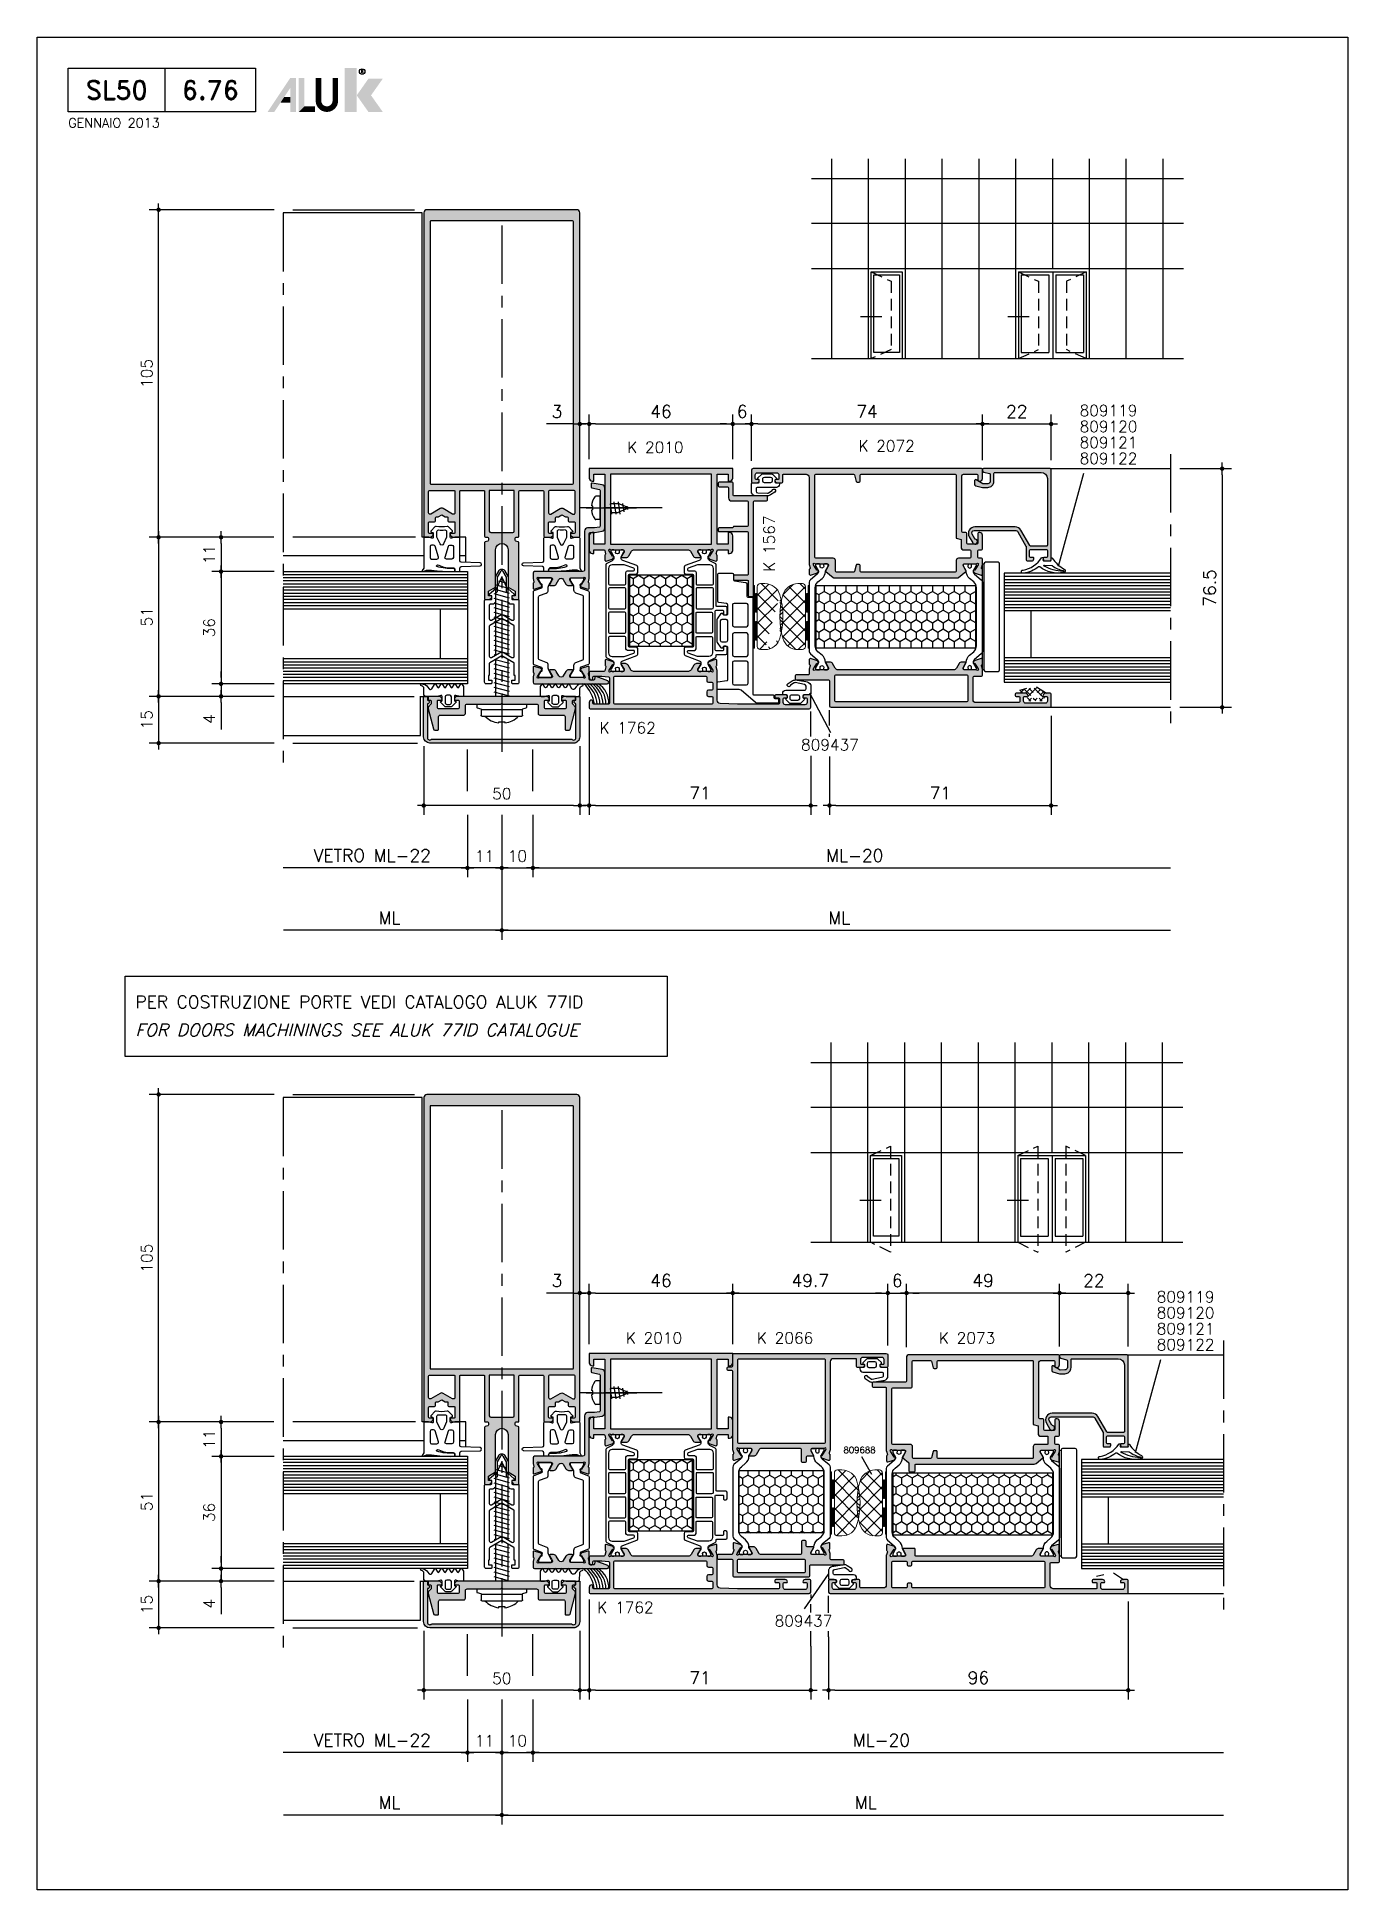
# Model space of a CAD drawing. Extents: x 0 to 4131, y -1600 to 527.
# Drawn here: x 690 to 900, y -1280 to -983 of the extents above; entities that cross this region are included whole.
import ezdxf
from ezdxf.enums import TextEntityAlignment as Align

# ---------------------------------------------------------------- set-up
doc = ezdxf.new("R2010")
doc.units = 0
doc.header["$LTSCALE"] = 7.5
doc.header["$MEASUREMENT"] = 0
doc.linetypes.add('CENTER', pattern=[2, 1.25, -0.25, 0.25, -0.25])
doc.linetypes.add('HIDDEN', pattern=[0.375, 0.25, -0.125])
doc.layers.get('0').update_dxf_attribs({"linetype": 'CONTINUOUS'})
doc.layers.get('DEFPOINTS').update_dxf_attribs({"linetype": 'CONTINUOUS'})
for name, color, linetype in [('ASSI', 1, 'CENTER'), ('FILL', 8, 'CONTINUOUS'), ('FINE', 7, 'CONTINUOUS'), ('GOMMA', 3, 'CONTINUOUS'), ('GROSSA', 4, 'CONTINUOUS'), ('MARCHIO', 7, 'CONTINUOUS'), ('NASC', 7, 'HIDDEN'), ('QUOTE', 254, 'CONTINUOUS'), ('TESTO', 2, 'CONTINUOUS'), ('TRATTEGGI', 140, 'CONTINUOUS'), ('VETRO', 6, 'CONTINUOUS'), ('VITERIA', 40, 'CONTINUOUS')]:
    doc.layers.add(name, color=color, linetype=linetype)
doc.styles.add('RD', font='ROMAND.SHX', dxfattribs={"height": 3})
doc.styles.get("Standard").update_dxf_attribs({"font": 'romans.shx'})
doc.dimstyles.new('SCALA_1-1$0', dxfattribs={"dimtxt": 2, "dimasz": 1, "dimexe": 1.5, "dimexo": 1.5, "dimgap": 1, "dimtad": 3, "dimdsep": 46, "dimtxsty": 'Standard', "dimblk1": 'PUNTO', "dimblk2": 'PUNTO', "dimsah": 1, "dimcen": 0.09, "dimclrt": 2, "dimadec": 0, "dimazin": 0, "dimtfac": 0.7, "dimtmove": 0, "dimatfit": 3, "dimldrblk": 'PUNTO', "dimfxl": 1, "dimtolj": 2, "dimarcsym": 0})
doc.dimstyles.new('SCALA_1-2$0', dxfattribs={"dimtxt": 2, "dimasz": 1, "dimexe": 1.5, "dimexo": 1.5, "dimgap": 1, "dimtad": 3, "dimlfac": 2, "dimdsep": 46, "dimtxsty": 'Standard', "dimblk1": 'PUNTO', "dimblk2": 'PUNTO', "dimsah": 1, "dimcen": 0, "dimclrt": 2, "dimaunit": 1, "dimadec": 0, "dimazin": 0, "dimtfac": 0.7, "dimtmove": 0, "dimatfit": 3, "dimldrblk": 'PUNTO', "dimfxl": 1, "dimtolj": 2, "dimarcsym": 0})
pattern_1 = [(45, (769.0934, -1343.5475), (-1.122532, 1.122532), []), (135, (769.0934, -1343.5475), (-1.122532, -1.122532), [])]
pattern_2 = [(45, (769.5976, -1343.5475), (-1.122532, 1.122532), []), (135, (769.5976, -1343.5475), (-1.122532, -1.122532), [])]
pattern_3 = [(45, (756.7434, -1201.4828), (-1.122532, 1.122532), []), (135, (756.7434, -1201.4828), (-1.122532, -1.122532), [])]
pattern_4 = [(45, (757.2476, -1201.4828), (-1.122532, 1.122532), []), (135, (757.2476, -1201.4828), (-1.122532, -1.122532), [])]

msp = doc.modelspace()

# ---------------------------------------------------------------- texts
at = {"layer": 'TESTO'}
for s, height, p in [('809119', 1.8, (857.0171, -1043.7727)), ('809120', 1.8, (857.0171, -1046.3295)), ('K 2010', 1.8, (784.5378, -1049.6707)), ('K 2072', 1.8, (821.5814, -1049.4382)), ('809121', 1.8, (857.0171, -1048.8864)), ('809122', 1.8, (857.0171, -1051.4432)), ('K 1762', 1.8, (780.0883, -1094.6193)), ('809437', 1.8, (812.3904, -1097.3543)), ('PER COSTRUZIONE PORTE VEDI CATALOGO ALUK 77ID', 2, (705.7505, -1138.6601)), ('809119', 1.8, (869.367, -1185.8373)), ('809120', 1.8, (869.367, -1188.3942)), ('K 2010', 1.8, (784.3111, -1192.4288)), ('K 2066', 1.8, (805.3165, -1192.4288)), ('K 2073', 1.8, (834.4673, -1192.4288)), ('809121', 1.8, (869.367, -1190.951)), ('809122', 1.8, (869.367, -1193.5078)), ('809688', 1, (819.187, -1209.9691)), ('K 1762', 1.8, (779.7507, -1235.61)), ('809437', 1.8, (808.156, -1237.7754))]:
    msp.add_text(s, height=height, dxfattribs=at).set_placement(p)
msp.add_text('K 1567', height=1.8, rotation=90, dxfattribs=at).set_placement((808.1866, -1068.7207))
at = {"layer": 'TESTO', "oblique": 15}
msp.add_text('FOR DOORS MACHININGS SEE ALUK 77ID CATALOGUE', height=2, dxfattribs=at).set_placement((705.7505, -1143.1601))

# ---------------------------------------------------------------- blocks, each defined once
blk = doc.blocks.new('k0855')
at = {"layer": 'GROSSA'}
blk.add_lwpolyline([(11.65, 0.8, -0.414214), (11.15, 0.3), (0.3, 0.3), (0, 0), (-0.3, 0.3), (-11.15, 0.3, -0.414214), (-11.65, 0.8), (-11.65, 3.3, 0.414214), (-12.15, 3.8), (-19.75, 3.8, -0.414214), (-20.25, 4.3), (-20.25, 8.3, 0.414214), (-20.55, 8.6), (-21.6, 8.6, 0.339454), (-21.89, 8.38), (-23.65, 1.8), (-23.65, 1.24), (-22.65, 0.24), (-22.65, -0.7, -0.414214), (-22.95, -1), (-23.5, -1, 0.414214), (-23.65, -1.15), (-23.65, -2.05, 0.414214), (-23.5, -2.2), (-19.97, -2.2, 0.198912), (-19.76, -2.11), (-19.24, -1.59, 0.198912), (-19.15, -1.38), (-19.15, -1.3, 0.414214), (-19.45, -1), (-20.35, -1, -0.414214), (-20.65, -0.7), (-20.65, 1.3, -0.414214), (-20.15, 1.8), (-14.15, 1.8, -0.414214), (-13.65, 1.3), (-13.65, -0.7, -0.414214), (-13.95, -1), (-14.85, -1, 0.414214), (-15.15, -1.3), (-15.15, -1.48, 0.198912), (-15.06, -1.69), (-14.64, -2.11, 0.198912), (-14.43, -2.2), (14.43, -2.2, 0.198912), (14.64, -2.11), (15.06, -1.69, 0.198912), (15.15, -1.48), (15.15, -1.3, 0.414214), (14.85, -1), (13.95, -1, -0.414214), (13.65, -0.7), (13.65, 1.3, -0.414214), (14.15, 1.8), (20.14, 1.8, -0.414214), (20.64, 1.3), (20.64, -0.7, -0.414214), (20.34, -1), (19.44, -1, 0.414214), (19.14, -1.3), (19.14, -1.38, 0.198912), (19.23, -1.59), (19.75, -2.11, 0.198912), (19.96, -2.2), (23.49, -2.2, 0.414214), (23.64, -2.05), (23.64, -1.15, 0.414214), (23.49, -1), (22.94, -1, -0.414214), (22.64, -0.7), (22.64, 0.24), (23.64, 1.24), (23.64, 1.8), (21.91, 8.23, 0.339454), (21.43, 8.6), (20.54, 8.6, 0.414214), (20.24, 8.3), (20.24, 4.3, -0.414214), (19.74, 3.8), (12.15, 3.8, 0.414214), (11.65, 3.3)], format="xyb", close=True, dxfattribs=at)
blk = doc.blocks.new('PUNTO')
blk.add_line((-1, 0), (1, 0))
at = {"const_width": 0.35}
blk.add_lwpolyline([(-0.175, 0, 1), (0.175, 0, 1)], format="xyb", close=True, dxfattribs=at)
blk = doc.blocks.new('*D580')
at = {"layer": 'DEFPOINTS', "color": 0, "transparency": 16777216}
for p in [(751.95, -1236.99), (776.95, -1236.99), (751.95, -1247.99)]:
    blk.add_point(p, dxfattribs=at)
at = {"layer": 'QUOTE', "color": 0, "lineweight": -2, "transparency": 16777216}
for p, q in [((751.95, -1238.49), (751.95, -1249.49)), ((776.95, -1238.49), (776.95, -1249.49)), ((775.95, -1247.99), (752.95, -1247.99))]:
    blk.add_line(p, q, dxfattribs=at)
at = {"layer": 'QUOTE', "color": 0, "lineweight": -2, "transparency": 16777216, "rotation": 180}
blk.add_blockref('PUNTO', (751.95, -1247.99), dxfattribs=at)
at = {"layer": 'QUOTE', "color": 0, "lineweight": -2, "transparency": 16777216}
blk.add_blockref('PUNTO', (776.95, -1247.99), dxfattribs=at)
at = {"layer": 'QUOTE', "color": 2, "transparency": 16777216, "insert": (764.45, -1246.09), "char_height": 1.8, "attachment_point": 5}
blk.add_mtext('\\A2;50', dxfattribs=at)
blk = doc.blocks.new('*D581')
at = {"layer": 'DEFPOINTS', "color": 0, "transparency": 16777216}
for p in [(729.45, -1241.75), (758.95, -1247.99), (729.45, -1257.99)]:
    blk.add_point(p, dxfattribs=at)
at = {"layer": 'QUOTE', "color": 0, "lineweight": -2, "transparency": 16777216}
for p, q in [((758.95, -1249.49), (758.95, -1259.49)), ((757.95, -1257.99), (729.45, -1257.99))]:
    blk.add_line(p, q, dxfattribs=at)
blk.add_blockref('PUNTO', (758.95, -1257.99), dxfattribs=at)
at = {"layer": 'QUOTE', "color": 2, "transparency": 16777216, "insert": (743.7, -1255.99), "char_height": 2, "attachment_point": 5}
blk.add_mtext('\\A2;{\\Fromans.shx|c1;VETRO ML-22}', dxfattribs=at)
blk = doc.blocks.new('_None')
blk = doc.blocks.new('*D582')
at = {"layer": 'DEFPOINTS', "color": 0, "transparency": 16777216}
for p in [(880.06, -1234.9), (769.43, -1247.99), (880.06, -1257.99)]:
    blk.add_point(p, dxfattribs=at)
at = {"layer": 'QUOTE', "color": 0, "lineweight": -2, "transparency": 16777216}
for p, q in [((769.43, -1249.49), (769.43, -1259.49)), ((770.43, -1257.99), (880.06, -1257.99))]:
    blk.add_line(p, q, dxfattribs=at)
at = {"layer": 'QUOTE', "color": 0, "lineweight": -2, "transparency": 16777216, "rotation": 180}
blk.add_blockref('PUNTO', (769.43, -1257.99), dxfattribs=at)
at = {"layer": 'QUOTE', "color": 2, "transparency": 16777216, "insert": (825.25, -1255.99), "char_height": 2, "attachment_point": 5}
blk.add_mtext('\\A2;{\\Fromans.shx|c1;ML-2}0', dxfattribs=at)
blk = doc.blocks.new('*D583')
at = {"layer": 'DEFPOINTS', "color": 0, "transparency": 16777216}
for p in [(758.95, -1247.99), (764.45, -1247.99), (758.95, -1257.99)]:
    blk.add_point(p, dxfattribs=at)
at = {"layer": 'QUOTE', "color": 0, "lineweight": -2, "transparency": 16777216}
for p, q in [((758.95, -1249.49), (758.95, -1259.49)), ((764.45, -1249.49), (764.45, -1259.49)), ((763.45, -1257.99), (759.95, -1257.99))]:
    blk.add_line(p, q, dxfattribs=at)
at = {"layer": 'QUOTE', "color": 0, "lineweight": -2, "transparency": 16777216, "rotation": 180}
blk.add_blockref('PUNTO', (758.95, -1257.99), dxfattribs=at)
at = {"layer": 'QUOTE', "color": 0, "lineweight": -2, "transparency": 16777216}
blk.add_blockref('PUNTO', (764.45, -1257.99), dxfattribs=at)
at = {"layer": 'QUOTE', "color": 2, "transparency": 16777216, "insert": (761.7, -1256.09), "char_height": 1.8, "attachment_point": 5}
blk.add_mtext('\\A2;11', dxfattribs=at)
blk = doc.blocks.new('*D584')
at = {"layer": 'DEFPOINTS', "color": 0, "transparency": 16777216}
for p in [(764.45, -1247.99), (769.43, -1247.99), (769.43, -1257.99)]:
    blk.add_point(p, dxfattribs=at)
at = {"layer": 'QUOTE', "color": 0, "lineweight": -2, "transparency": 16777216}
for p, q in [((764.45, -1249.49), (764.45, -1259.49)), ((769.43, -1249.49), (769.43, -1259.49)), ((765.45, -1257.99), (768.43, -1257.99))]:
    blk.add_line(p, q, dxfattribs=at)
at = {"layer": 'QUOTE', "color": 0, "lineweight": -2, "transparency": 16777216, "rotation": 180}
blk.add_blockref('PUNTO', (764.45, -1257.99), dxfattribs=at)
at = {"layer": 'QUOTE', "color": 0, "lineweight": -2, "transparency": 16777216}
blk.add_blockref('PUNTO', (769.43, -1257.99), dxfattribs=at)
at = {"layer": 'QUOTE', "color": 2, "transparency": 16777216, "insert": (766.94, -1256.09), "char_height": 1.8, "attachment_point": 5}
blk.add_mtext('\\A2;10', dxfattribs=at)
blk = doc.blocks.new('*D585')
at = {"layer": 'DEFPOINTS', "color": 0, "transparency": 16777216}
for p in [(729.47, -1241.75), (764.45, -1257.99), (729.47, -1267.99)]:
    blk.add_point(p, dxfattribs=at)
at = {"layer": 'QUOTE', "color": 0, "lineweight": -2, "transparency": 16777216}
for p, q in [((764.45, -1259.49), (764.45, -1269.49)), ((763.45, -1267.99), (729.47, -1267.99))]:
    blk.add_line(p, q, dxfattribs=at)
blk.add_blockref('PUNTO', (764.45, -1267.99), dxfattribs=at)
at = {"layer": 'QUOTE', "color": 2, "transparency": 16777216, "insert": (746.46, -1265.99), "char_height": 2, "attachment_point": 5}
blk.add_mtext('\\A2;{\\Fromans.shx|c1;M}L', dxfattribs=at)
blk = doc.blocks.new('*D586')
at = {"layer": 'DEFPOINTS', "color": 0, "transparency": 16777216}
for p in [(880.06, -1234.9), (764.45, -1257.99), (880.06, -1267.99)]:
    blk.add_point(p, dxfattribs=at)
at = {"layer": 'QUOTE', "color": 0, "lineweight": -2, "transparency": 16777216}
for p, q in [((764.45, -1259.49), (764.45, -1269.49)), ((765.45, -1267.99), (880.06, -1267.99))]:
    blk.add_line(p, q, dxfattribs=at)
at = {"layer": 'QUOTE', "color": 0, "lineweight": -2, "transparency": 16777216, "rotation": 180}
blk.add_blockref('PUNTO', (764.45, -1267.99), dxfattribs=at)
at = {"layer": 'QUOTE', "color": 2, "transparency": 16777216, "insert": (822.76, -1265.99), "char_height": 2, "attachment_point": 5}
blk.add_mtext('\\A2;{\\Fromans.shx|c1;ML}', dxfattribs=at)
blk = doc.blocks.new('*D556')
at = {"layer": 'DEFPOINTS', "color": 0, "transparency": 16777216}
for p in [(729.45, -1204.99), (719.47, -1210.5), (729.47, -1210.5)]:
    blk.add_point(p, dxfattribs=at)
at = {"layer": 'QUOTE', "color": 0, "lineweight": -2, "transparency": 16777216}
for p, q in [((727.95, -1204.99), (717.97, -1204.99)), ((719.47, -1205.99), (719.47, -1209.5)), ((727.97, -1210.5), (717.97, -1210.5))]:
    blk.add_line(p, q, dxfattribs=at)
for p, rotation in [((719.47, -1204.99), 90), ((719.47, -1210.5), 270)]:
    blk.add_blockref('PUNTO', p, dxfattribs=dict(at, rotation=rotation))
at = {"layer": 'QUOTE', "color": 2, "transparency": 16777216, "insert": (717.57, -1207.74), "char_height": 1.8, "attachment_point": 5, "rotation": 90}
blk.add_mtext('\\A2;11', dxfattribs=at)
blk = doc.blocks.new('*D557')
at = {"layer": 'DEFPOINTS', "color": 0, "transparency": 16777216}
for p in [(729.45, -1210.5), (719.47, -1228.49), (729.47, -1228.49)]:
    blk.add_point(p, dxfattribs=at)
at = {"layer": 'QUOTE', "color": 0, "lineweight": -2, "transparency": 16777216}
for p, q in [((727.95, -1210.5), (717.97, -1210.5)), ((719.47, -1211.5), (719.47, -1227.49)), ((727.97, -1228.49), (717.97, -1228.49))]:
    blk.add_line(p, q, dxfattribs=at)
for p, rotation in [((719.47, -1210.5), 90), ((719.47, -1228.49), 270)]:
    blk.add_blockref('PUNTO', p, dxfattribs=dict(at, rotation=rotation))
at = {"layer": 'QUOTE', "color": 2, "transparency": 16777216, "insert": (717.57, -1219.49), "char_height": 1.8, "attachment_point": 5, "rotation": 90}
blk.add_mtext('\\A2;36', dxfattribs=at)
blk = doc.blocks.new('*D558')
at = {"layer": 'DEFPOINTS', "color": 0, "transparency": 16777216}
for p in [(729.47, -1228.49), (719.47, -1230.5), (729.47, -1230.5)]:
    blk.add_point(p, dxfattribs=at)
at = {"layer": 'QUOTE', "color": 0, "lineweight": -2, "transparency": 16777216}
for p, q in [((719.47, -1227.49), (719.47, -1226.49)), ((727.97, -1228.49), (717.97, -1228.49)), ((719.47, -1228.49), (719.47, -1230.5)), ((727.97, -1230.5), (717.97, -1230.5)), ((719.47, -1231.5), (719.47, -1235.78))]:
    blk.add_line(p, q, dxfattribs=at)
for p, rotation in [((719.47, -1228.49), 270), ((719.47, -1230.5), 90)]:
    blk.add_blockref('PUNTO', p, dxfattribs=dict(at, rotation=rotation))
at = {"layer": 'QUOTE', "color": 2, "transparency": 16777216, "insert": (717.57, -1234.14), "char_height": 1.8, "attachment_point": 5, "rotation": 90}
blk.add_mtext('\\A2;4', dxfattribs=at)
blk = doc.blocks.new('*D559')
at = {"layer": 'DEFPOINTS', "color": 0, "transparency": 16777216}
for p in [(729.45, -1204.99), (709.47, -1230.5), (729.47, -1230.5)]:
    blk.add_point(p, dxfattribs=at)
at = {"layer": 'QUOTE', "color": 0, "lineweight": -2, "transparency": 16777216}
for p, q in [((727.95, -1204.99), (707.97, -1204.99)), ((709.47, -1205.99), (709.47, -1229.5)), ((727.97, -1230.5), (707.97, -1230.5))]:
    blk.add_line(p, q, dxfattribs=at)
for p, rotation in [((709.47, -1204.99), 90), ((709.47, -1230.5), 270)]:
    blk.add_blockref('PUNTO', p, dxfattribs=dict(at, rotation=rotation))
at = {"layer": 'QUOTE', "color": 2, "transparency": 16777216, "insert": (707.57, -1217.74), "char_height": 1.8, "attachment_point": 5, "rotation": 90}
blk.add_mtext('\\A2;51', dxfattribs=at)
blk = doc.blocks.new('*D560')
at = {"layer": 'DEFPOINTS', "color": 0, "transparency": 16777216}
for p in [(729.47, -1230.5), (709.47, -1237.99), (729.47, -1237.99)]:
    blk.add_point(p, dxfattribs=at)
at = {"layer": 'QUOTE', "color": 0, "lineweight": -2, "transparency": 16777216}
for p, q in [((727.97, -1230.5), (707.97, -1230.5)), ((709.47, -1231.5), (709.47, -1236.99)), ((727.97, -1237.99), (707.97, -1237.99))]:
    blk.add_line(p, q, dxfattribs=at)
for p, rotation in [((709.47, -1230.5), 90), ((709.47, -1237.99), 270)]:
    blk.add_blockref('PUNTO', p, dxfattribs=dict(at, rotation=rotation))
at = {"layer": 'QUOTE', "color": 2, "transparency": 16777216, "insert": (707.57, -1234.24), "char_height": 1.8, "attachment_point": 5, "rotation": 90}
blk.add_mtext('\\A2;15', dxfattribs=at)
blk = doc.blocks.new('*D561')
at = {"layer": 'DEFPOINTS', "color": 0, "transparency": 16777216}
for p in [(709.47, -1152.49), (729.47, -1152.49), (729.45, -1204.99)]:
    blk.add_point(p, dxfattribs=at)
at = {"layer": 'QUOTE', "color": 0, "lineweight": -2, "transparency": 16777216}
for p, q in [((727.97, -1152.49), (707.97, -1152.49)), ((709.47, -1203.99), (709.47, -1153.49)), ((727.95, -1204.99), (707.97, -1204.99))]:
    blk.add_line(p, q, dxfattribs=at)
for p, rotation in [((709.47, -1152.49), 90), ((709.47, -1204.99), 270)]:
    blk.add_blockref('PUNTO', p, dxfattribs=dict(at, rotation=rotation))
at = {"layer": 'QUOTE', "color": 2, "transparency": 16777216, "insert": (707.57, -1178.74), "char_height": 1.8, "attachment_point": 5, "rotation": 90}
blk.add_mtext('\\A2;105', dxfattribs=at)
blk = doc.blocks.new('*D545')
at = {"layer": 'DEFPOINTS', "color": 0, "transparency": 16777216}
for p in [(751.95, -1095.18), (776.95, -1095.18), (751.95, -1106.18)]:
    blk.add_point(p, dxfattribs=at)
at = {"layer": 'QUOTE', "color": 0, "lineweight": -2, "transparency": 16777216}
for p, q in [((751.95, -1096.68), (751.95, -1107.68)), ((776.95, -1096.68), (776.95, -1107.68)), ((775.95, -1106.18), (752.95, -1106.18))]:
    blk.add_line(p, q, dxfattribs=at)
at = {"layer": 'QUOTE', "color": 0, "lineweight": -2, "transparency": 16777216, "rotation": 180}
blk.add_blockref('PUNTO', (751.95, -1106.18), dxfattribs=at)
at = {"layer": 'QUOTE', "color": 0, "lineweight": -2, "transparency": 16777216}
blk.add_blockref('PUNTO', (776.95, -1106.18), dxfattribs=at)
at = {"layer": 'QUOTE', "color": 2, "transparency": 16777216, "insert": (764.45, -1104.28), "char_height": 1.8, "attachment_point": 5}
blk.add_mtext('\\A2;50', dxfattribs=at)
blk = doc.blocks.new('*D546')
at = {"layer": 'DEFPOINTS', "color": 0, "transparency": 16777216}
for p in [(729.45, -1099.93), (758.95, -1106.18), (729.45, -1116.18)]:
    blk.add_point(p, dxfattribs=at)
at = {"layer": 'QUOTE', "color": 0, "lineweight": -2, "transparency": 16777216}
for p, q in [((758.95, -1107.68), (758.95, -1117.68)), ((757.95, -1116.18), (729.45, -1116.18))]:
    blk.add_line(p, q, dxfattribs=at)
blk.add_blockref('PUNTO', (758.95, -1116.18), dxfattribs=at)
at = {"layer": 'QUOTE', "color": 2, "transparency": 16777216, "insert": (743.7, -1114.18), "char_height": 2, "attachment_point": 5}
blk.add_mtext('\\A2;{\\Fromans.shx|c1;VETRO ML-22}', dxfattribs=at)
blk = doc.blocks.new('*D547')
at = {"layer": 'DEFPOINTS', "color": 0, "transparency": 16777216}
for p in [(758.95, -1106.18), (764.45, -1106.18), (758.95, -1116.18)]:
    blk.add_point(p, dxfattribs=at)
at = {"layer": 'QUOTE', "color": 0, "lineweight": -2, "transparency": 16777216}
for p, q in [((758.95, -1107.68), (758.95, -1117.68)), ((764.45, -1107.68), (764.45, -1117.68)), ((763.45, -1116.18), (759.95, -1116.18))]:
    blk.add_line(p, q, dxfattribs=at)
at = {"layer": 'QUOTE', "color": 0, "lineweight": -2, "transparency": 16777216, "rotation": 180}
blk.add_blockref('PUNTO', (758.95, -1116.18), dxfattribs=at)
at = {"layer": 'QUOTE', "color": 0, "lineweight": -2, "transparency": 16777216}
blk.add_blockref('PUNTO', (764.45, -1116.18), dxfattribs=at)
at = {"layer": 'QUOTE', "color": 2, "transparency": 16777216, "insert": (761.7, -1114.28), "char_height": 1.8, "attachment_point": 5}
blk.add_mtext('\\A2;11', dxfattribs=at)
blk = doc.blocks.new('*D548')
at = {"layer": 'DEFPOINTS', "color": 0, "transparency": 16777216}
for p in [(764.45, -1106.18), (769.43, -1106.18), (769.43, -1116.18)]:
    blk.add_point(p, dxfattribs=at)
at = {"layer": 'QUOTE', "color": 0, "lineweight": -2, "transparency": 16777216}
for p, q in [((764.45, -1107.68), (764.45, -1117.68)), ((769.43, -1107.68), (769.43, -1117.68)), ((765.45, -1116.18), (768.43, -1116.18))]:
    blk.add_line(p, q, dxfattribs=at)
at = {"layer": 'QUOTE', "color": 0, "lineweight": -2, "transparency": 16777216, "rotation": 180}
blk.add_blockref('PUNTO', (764.45, -1116.18), dxfattribs=at)
at = {"layer": 'QUOTE', "color": 0, "lineweight": -2, "transparency": 16777216}
blk.add_blockref('PUNTO', (769.43, -1116.18), dxfattribs=at)
at = {"layer": 'QUOTE', "color": 2, "transparency": 16777216, "insert": (766.94, -1114.28), "char_height": 1.8, "attachment_point": 5}
blk.add_mtext('\\A2;10', dxfattribs=at)
blk = doc.blocks.new('*D549')
at = {"layer": 'DEFPOINTS', "color": 0, "transparency": 16777216}
for p in [(729.47, -1099.93), (764.45, -1116.18), (729.47, -1126.18)]:
    blk.add_point(p, dxfattribs=at)
at = {"layer": 'QUOTE', "color": 0, "lineweight": -2, "transparency": 16777216}
for p, q in [((764.45, -1117.68), (764.45, -1127.68)), ((763.45, -1126.18), (729.47, -1126.18))]:
    blk.add_line(p, q, dxfattribs=at)
blk.add_blockref('PUNTO', (764.45, -1126.18), dxfattribs=at)
at = {"layer": 'QUOTE', "color": 2, "transparency": 16777216, "insert": (746.46, -1124.18), "char_height": 2, "attachment_point": 5}
blk.add_mtext('\\A2;{\\Fromans.shx|c1;M}L', dxfattribs=at)
blk = doc.blocks.new('*D550')
at = {"layer": 'DEFPOINTS', "color": 0, "transparency": 16777216}
for p in [(729.45, -1063.18), (719.47, -1068.68), (729.47, -1068.68)]:
    blk.add_point(p, dxfattribs=at)
at = {"layer": 'QUOTE', "color": 0, "lineweight": -2, "transparency": 16777216}
for p, q in [((727.95, -1063.18), (717.97, -1063.18)), ((719.47, -1064.18), (719.47, -1067.68)), ((727.97, -1068.68), (717.97, -1068.68))]:
    blk.add_line(p, q, dxfattribs=at)
for p, rotation in [((719.47, -1063.18), 90), ((719.47, -1068.68), 270)]:
    blk.add_blockref('PUNTO', p, dxfattribs=dict(at, rotation=rotation))
at = {"layer": 'QUOTE', "color": 2, "transparency": 16777216, "insert": (717.57, -1065.93), "char_height": 1.8, "attachment_point": 5, "rotation": 90}
blk.add_mtext('\\A2;11', dxfattribs=at)
blk = doc.blocks.new('*D551')
at = {"layer": 'DEFPOINTS', "color": 0, "transparency": 16777216}
for p in [(729.45, -1068.68), (719.47, -1086.68), (729.47, -1086.68)]:
    blk.add_point(p, dxfattribs=at)
at = {"layer": 'QUOTE', "color": 0, "lineweight": -2, "transparency": 16777216}
for p, q in [((727.95, -1068.68), (717.97, -1068.68)), ((719.47, -1069.68), (719.47, -1085.68)), ((727.97, -1086.68), (717.97, -1086.68))]:
    blk.add_line(p, q, dxfattribs=at)
for p, rotation in [((719.47, -1068.68), 90), ((719.47, -1086.68), 270)]:
    blk.add_blockref('PUNTO', p, dxfattribs=dict(at, rotation=rotation))
at = {"layer": 'QUOTE', "color": 2, "transparency": 16777216, "insert": (717.57, -1077.68), "char_height": 1.8, "attachment_point": 5, "rotation": 90}
blk.add_mtext('\\A2;36', dxfattribs=at)
blk = doc.blocks.new('*D552')
at = {"layer": 'DEFPOINTS', "color": 0, "transparency": 16777216}
for p in [(729.47, -1086.68), (719.47, -1088.68), (729.47, -1088.68)]:
    blk.add_point(p, dxfattribs=at)
at = {"layer": 'QUOTE', "color": 0, "lineweight": -2, "transparency": 16777216}
for p, q in [((727.97, -1086.68), (717.97, -1086.68)), ((719.47, -1085.68), (719.47, -1084.68)), ((719.47, -1086.68), (719.47, -1088.68)), ((727.97, -1088.68), (717.97, -1088.68)), ((719.47, -1089.68), (719.47, -1093.97))]:
    blk.add_line(p, q, dxfattribs=at)
for p, rotation in [((719.47, -1086.68), 270), ((719.47, -1088.68), 90)]:
    blk.add_blockref('PUNTO', p, dxfattribs=dict(at, rotation=rotation))
at = {"layer": 'QUOTE', "color": 2, "transparency": 16777216, "insert": (717.57, -1092.32), "char_height": 1.8, "attachment_point": 5, "rotation": 90}
blk.add_mtext('\\A2;4', dxfattribs=at)
blk = doc.blocks.new('*D553')
at = {"layer": 'DEFPOINTS', "color": 0, "transparency": 16777216}
for p in [(729.45, -1063.18), (709.47, -1088.68), (729.47, -1088.68)]:
    blk.add_point(p, dxfattribs=at)
at = {"layer": 'QUOTE', "color": 0, "lineweight": -2, "transparency": 16777216}
for p, q in [((727.95, -1063.18), (707.97, -1063.18)), ((709.47, -1064.18), (709.47, -1087.68)), ((727.97, -1088.68), (707.97, -1088.68))]:
    blk.add_line(p, q, dxfattribs=at)
for p, rotation in [((709.47, -1063.18), 90), ((709.47, -1088.68), 270)]:
    blk.add_blockref('PUNTO', p, dxfattribs=dict(at, rotation=rotation))
at = {"layer": 'QUOTE', "color": 2, "transparency": 16777216, "insert": (707.57, -1075.93), "char_height": 1.8, "attachment_point": 5, "rotation": 90}
blk.add_mtext('\\A2;51', dxfattribs=at)
blk = doc.blocks.new('*D554')
at = {"layer": 'DEFPOINTS', "color": 0, "transparency": 16777216}
for p in [(729.47, -1088.68), (709.47, -1096.18), (729.47, -1096.18)]:
    blk.add_point(p, dxfattribs=at)
at = {"layer": 'QUOTE', "color": 0, "lineweight": -2, "transparency": 16777216}
for p, q in [((727.97, -1088.68), (707.97, -1088.68)), ((709.47, -1089.68), (709.47, -1095.18)), ((727.97, -1096.18), (707.97, -1096.18))]:
    blk.add_line(p, q, dxfattribs=at)
for p, rotation in [((709.47, -1088.68), 90), ((709.47, -1096.18), 270)]:
    blk.add_blockref('PUNTO', p, dxfattribs=dict(at, rotation=rotation))
at = {"layer": 'QUOTE', "color": 2, "transparency": 16777216, "insert": (707.57, -1092.43), "char_height": 1.8, "attachment_point": 5, "rotation": 90}
blk.add_mtext('\\A2;15', dxfattribs=at)
blk = doc.blocks.new('*D555')
at = {"layer": 'DEFPOINTS', "color": 0, "transparency": 16777216}
for p in [(709.47, -1010.68), (729.47, -1010.68), (729.45, -1063.18)]:
    blk.add_point(p, dxfattribs=at)
at = {"layer": 'QUOTE', "color": 0, "lineweight": -2, "transparency": 16777216}
for p, q in [((727.97, -1010.68), (707.97, -1010.68)), ((709.47, -1062.18), (709.47, -1011.68)), ((727.95, -1063.18), (707.97, -1063.18))]:
    blk.add_line(p, q, dxfattribs=at)
for p, rotation in [((709.47, -1010.68), 90), ((709.47, -1063.18), 270)]:
    blk.add_blockref('PUNTO', p, dxfattribs=dict(at, rotation=rotation))
at = {"layer": 'QUOTE', "color": 2, "transparency": 16777216, "insert": (707.57, -1036.93), "char_height": 1.8, "attachment_point": 5, "rotation": 90}
blk.add_mtext('\\A2;105', dxfattribs=at)
blk = doc.blocks.new('nms')
at = {"layer": 'MARCHIO'}
blk.add_line((20.5, -12), (20.5, -5), dxfattribs=at)
blk.add_lwpolyline([(35, -12), (5, -12), (5, -5), (35, -5)], close=True, dxfattribs=at)
at = {"layer": 'MARCHIO', "const_width": 0.894}
blk.add_lwpolyline([(47.78, -6.56), (47.78, -10.2, -1), (45.08, -10.2), (45.08, -6.56)], format="xyb", dxfattribs=at)
at = {"layer": 'MARCHIO'}
blk.add_circle((52.08, -5.53), 0.442, dxfattribs=at)
for points in [[(49.3, -4.96), (51.18, -4.96), (49.3, -12), (51.18, -12)], [(36.93, -12), (38, -12), (40.56, -6.56), (40.58, -8.14)], [(40.56, -6.56), (40.58, -8.14), (41.47, -6.56), (41.47, -12)], [(40.58, -12), (41.47, -12), (40.58, -8.14)], [(41.93, -6.56), (42.82, -6.56), (41.93, -12), (42.82, -11.11)], [(53.08, -6.68), (55.38, -6.68), (51.21, -9.34), (53.5, -9.34)], [(39.58, -9.63), (38.99, -10.53), (40.58, -9.63), (40.58, -10.53)], [(42.82, -11.11), (41.93, -12), (44.54, -11.11), (44.54, -12)], [(51.21, -9.34), (53.5, -9.34), (53.08, -12), (55.38, -12)]]:
    blk.add_solid(points, dxfattribs=at)
blk.add_text('R', height=0.444, dxfattribs=at).set_placement((52.08, -5.53), align=Align.MIDDLE)
at = {"layer": 'MARCHIO', "color": 2, "style": 'RD'}
for tag, p in [('SERIE', (12.75, -8.5)), ('PAG', (27.75, -8.5))]:
    blk.add_attdef(tag, text='', height=3, dxfattribs=at).set_placement(p, align=Align.MIDDLE)
at = {"layer": 'MARCHIO', "color": 2}
blk.add_attdef('REVISIONE', (5, -14.5), '', height=1.5, dxfattribs=at)
blk = doc.blocks.new('*D562')
at = {"layer": 'DEFPOINTS', "color": 0, "transparency": 16777216}
for p in [(871.56, -1093.08), (769.43, -1106.18), (871.56, -1116.18)]:
    blk.add_point(p, dxfattribs=at)
at = {"layer": 'QUOTE', "color": 0, "lineweight": -2, "transparency": 16777216}
for p, q in [((769.43, -1107.68), (769.43, -1117.68)), ((770.43, -1116.18), (871.56, -1116.18))]:
    blk.add_line(p, q, dxfattribs=at)
at = {"layer": 'QUOTE', "color": 0, "lineweight": -2, "transparency": 16777216, "rotation": 180}
blk.add_blockref('PUNTO', (769.43, -1116.18), dxfattribs=at)
at = {"layer": 'QUOTE', "color": 2, "transparency": 16777216, "insert": (821, -1114.18), "char_height": 2, "attachment_point": 5}
blk.add_mtext('\\A2;{\\Fromans.shx|c1;ML-2}0', dxfattribs=at)
blk = doc.blocks.new('*D563')
at = {"layer": 'DEFPOINTS', "color": 0, "transparency": 16777216}
for p in [(871.56, -1093.08), (764.45, -1116.18), (871.56, -1126.18)]:
    blk.add_point(p, dxfattribs=at)
at = {"layer": 'QUOTE', "color": 0, "lineweight": -2, "transparency": 16777216}
for p, q in [((764.45, -1117.68), (764.45, -1127.68)), ((765.45, -1126.18), (871.56, -1126.18))]:
    blk.add_line(p, q, dxfattribs=at)
at = {"layer": 'QUOTE', "color": 0, "lineweight": -2, "transparency": 16777216, "rotation": 180}
blk.add_blockref('PUNTO', (764.45, -1126.18), dxfattribs=at)
at = {"layer": 'QUOTE', "color": 2, "transparency": 16777216, "insert": (818.51, -1124.18), "char_height": 2, "attachment_point": 5}
blk.add_mtext('\\A2;{\\Fromans.shx|c1;ML}', dxfattribs=at)
blk = doc.blocks.new('*D564')
at = {"layer": 'DEFPOINTS', "color": 0, "transparency": 16777216}
for p in [(776.95, -1045.02), (776.95, -1052.18), (778.45, -1052.18)]:
    blk.add_point(p, dxfattribs=at)
at = {"layer": 'QUOTE', "color": 0, "lineweight": -2, "transparency": 16777216}
for p, q in [((775.95, -1045.02), (771.62, -1045.02)), ((776.95, -1050.68), (776.95, -1043.52)), ((778.45, -1045.02), (776.95, -1045.02)), ((778.45, -1050.68), (778.45, -1043.52)), ((779.45, -1045.02), (780.45, -1045.02))]:
    blk.add_line(p, q, dxfattribs=at)
blk.add_blockref('PUNTO', (776.95, -1045.02), dxfattribs=at)
at = {"layer": 'QUOTE', "color": 0, "lineweight": -2, "transparency": 16777216, "rotation": 180}
blk.add_blockref('PUNTO', (778.45, -1045.02), dxfattribs=at)
at = {"layer": 'QUOTE', "color": 2, "transparency": 16777216, "insert": (773.28, -1043.02), "char_height": 2, "attachment_point": 5}
blk.add_mtext('\\A2;3', dxfattribs=at)
blk = doc.blocks.new('*D565')
at = {"layer": 'DEFPOINTS', "color": 0, "transparency": 16777216}
for p in [(801.45, -1045.02), (778.45, -1047.1), (801.45, -1052.18)]:
    blk.add_point(p, dxfattribs=at)
at = {"layer": 'QUOTE', "color": 0, "lineweight": -2, "transparency": 16777216}
for p, q in [((778.45, -1045.6), (778.45, -1043.52)), ((779.45, -1045.02), (800.45, -1045.02)), ((801.45, -1050.68), (801.45, -1043.52))]:
    blk.add_line(p, q, dxfattribs=at)
at = {"layer": 'QUOTE', "color": 0, "lineweight": -2, "transparency": 16777216, "rotation": 180}
blk.add_blockref('PUNTO', (778.45, -1045.02), dxfattribs=at)
at = {"layer": 'QUOTE', "color": 0, "lineweight": -2, "transparency": 16777216}
blk.add_blockref('PUNTO', (801.45, -1045.02), dxfattribs=at)
at = {"layer": 'QUOTE', "color": 2, "transparency": 16777216, "insert": (789.95, -1043.02), "char_height": 2, "attachment_point": 5}
blk.add_mtext('\\A2;46', dxfattribs=at)
blk = doc.blocks.new('*D566')
at = {"layer": 'DEFPOINTS', "color": 0, "transparency": 16777216}
for p in [(804.45, -1045.02), (801.45, -1052.18), (804.45, -1052.41)]:
    blk.add_point(p, dxfattribs=at)
at = {"layer": 'QUOTE', "color": 0, "lineweight": -2, "transparency": 16777216}
for p, q in [((800.45, -1045.02), (799.45, -1045.02)), ((801.45, -1050.68), (801.45, -1043.52)), ((801.45, -1045.02), (804.45, -1045.02)), ((804.45, -1050.91), (804.45, -1043.52)), ((805.45, -1045.02), (806.45, -1045.02))]:
    blk.add_line(p, q, dxfattribs=at)
blk.add_blockref('PUNTO', (801.45, -1045.02), dxfattribs=at)
at = {"layer": 'QUOTE', "color": 0, "lineweight": -2, "transparency": 16777216, "rotation": 180}
blk.add_blockref('PUNTO', (804.45, -1045.02), dxfattribs=at)
at = {"layer": 'QUOTE', "color": 2, "transparency": 16777216, "insert": (802.95, -1043.02), "char_height": 2, "attachment_point": 5}
blk.add_mtext('\\A2;6', dxfattribs=at)
blk = doc.blocks.new('*D567')
at = {"layer": 'DEFPOINTS', "color": 0, "transparency": 16777216}
for p in [(841.45, -1045.02), (804.45, -1050.91), (841.45, -1052.33)]:
    blk.add_point(p, dxfattribs=at)
at = {"layer": 'QUOTE', "color": 0, "lineweight": -2, "transparency": 16777216}
for p, q in [((804.45, -1049.41), (804.45, -1043.52)), ((805.45, -1045.02), (840.45, -1045.02)), ((841.45, -1050.83), (841.45, -1043.52))]:
    blk.add_line(p, q, dxfattribs=at)
at = {"layer": 'QUOTE', "color": 0, "lineweight": -2, "transparency": 16777216, "rotation": 180}
blk.add_blockref('PUNTO', (804.45, -1045.02), dxfattribs=at)
at = {"layer": 'QUOTE', "color": 0, "lineweight": -2, "transparency": 16777216}
blk.add_blockref('PUNTO', (841.45, -1045.02), dxfattribs=at)
at = {"layer": 'QUOTE', "color": 2, "transparency": 16777216, "insert": (822.95, -1043.02), "char_height": 2, "attachment_point": 5}
blk.add_mtext('\\A2;74', dxfattribs=at)
blk = doc.blocks.new('*D568')
at = {"layer": 'DEFPOINTS', "color": 0, "transparency": 16777216}
for p in [(852.45, -1045.02), (841.45, -1050.83), (852.45, -1052.33)]:
    blk.add_point(p, dxfattribs=at)
at = {"layer": 'QUOTE', "color": 0, "lineweight": -2, "transparency": 16777216}
for p, q in [((841.45, -1049.33), (841.45, -1043.52)), ((842.45, -1045.02), (851.45, -1045.02)), ((852.45, -1050.83), (852.45, -1043.52))]:
    blk.add_line(p, q, dxfattribs=at)
at = {"layer": 'QUOTE', "color": 0, "lineweight": -2, "transparency": 16777216, "rotation": 180}
blk.add_blockref('PUNTO', (841.45, -1045.02), dxfattribs=at)
at = {"layer": 'QUOTE', "color": 0, "lineweight": -2, "transparency": 16777216}
blk.add_blockref('PUNTO', (852.45, -1045.02), dxfattribs=at)
at = {"layer": 'QUOTE', "color": 2, "transparency": 16777216, "insert": (846.95, -1043.02), "char_height": 2, "attachment_point": 5}
blk.add_mtext('\\A2;22', dxfattribs=at)
blk = doc.blocks.new('*D569')
at = {"layer": 'DEFPOINTS', "color": 0, "transparency": 16777216}
for p in [(778.45, -1090.53), (813.95, -1096.7), (813.95, -1106.18)]:
    blk.add_point(p, dxfattribs=at)
at = {"layer": 'QUOTE', "color": 0, "lineweight": -2, "transparency": 16777216}
for p, q in [((778.45, -1092.03), (778.45, -1107.68)), ((813.95, -1098.2), (813.95, -1107.68)), ((779.45, -1106.18), (812.95, -1106.18))]:
    blk.add_line(p, q, dxfattribs=at)
at = {"layer": 'QUOTE', "color": 0, "lineweight": -2, "transparency": 16777216, "rotation": 180}
blk.add_blockref('PUNTO', (778.45, -1106.18), dxfattribs=at)
at = {"layer": 'QUOTE', "color": 0, "lineweight": -2, "transparency": 16777216}
blk.add_blockref('PUNTO', (813.95, -1106.18), dxfattribs=at)
at = {"layer": 'QUOTE', "color": 2, "transparency": 16777216, "insert": (796.2, -1104.18), "char_height": 2, "attachment_point": 5}
blk.add_mtext('\\A2;71', dxfattribs=at)
blk = doc.blocks.new('*D570')
at = {"layer": 'DEFPOINTS', "color": 0, "transparency": 16777216}
for p in [(852.45, -1090.28), (816.95, -1096.81), (852.45, -1106.18)]:
    blk.add_point(p, dxfattribs=at)
at = {"layer": 'QUOTE', "color": 0, "lineweight": -2, "transparency": 16777216}
for p, q in [((852.45, -1091.78), (852.45, -1107.68)), ((816.95, -1098.31), (816.95, -1107.68)), ((817.95, -1106.18), (851.45, -1106.18))]:
    blk.add_line(p, q, dxfattribs=at)
at = {"layer": 'QUOTE', "color": 0, "lineweight": -2, "transparency": 16777216, "rotation": 180}
blk.add_blockref('PUNTO', (816.95, -1106.18), dxfattribs=at)
at = {"layer": 'QUOTE', "color": 0, "lineweight": -2, "transparency": 16777216}
blk.add_blockref('PUNTO', (852.45, -1106.18), dxfattribs=at)
at = {"layer": 'QUOTE', "color": 2, "transparency": 16777216, "insert": (834.7, -1104.18), "char_height": 2, "attachment_point": 5}
blk.add_mtext('\\A2;71', dxfattribs=at)
blk = doc.blocks.new('*D571')
at = {"layer": 'DEFPOINTS', "color": 0, "transparency": 16777216}
for p in [(871.56, -1052.18), (871.56, -1090.43), (879.85, -1090.43)]:
    blk.add_point(p, dxfattribs=at)
at = {"layer": 'QUOTE', "color": 0, "lineweight": -2, "transparency": 16777216}
for p, q in [((873.06, -1052.18), (881.35, -1052.18)), ((879.85, -1053.18), (879.85, -1089.43)), ((873.06, -1090.43), (881.35, -1090.43))]:
    blk.add_line(p, q, dxfattribs=at)
for p, rotation in [((879.85, -1052.18), 90), ((879.85, -1090.43), 270)]:
    blk.add_blockref('PUNTO', p, dxfattribs=dict(at, rotation=rotation))
at = {"layer": 'QUOTE', "color": 2, "transparency": 16777216, "insert": (877.85, -1071.31), "char_height": 2, "attachment_point": 5, "rotation": 90}
blk.add_mtext('\\A2;76.5', dxfattribs=at)
blk = doc.blocks.new('*D572')
at = {"layer": 'DEFPOINTS', "color": 0, "transparency": 16777216}
for p in [(776.95, -1184.32), (776.95, -1194), (778.45, -1194)]:
    blk.add_point(p, dxfattribs=at)
at = {"layer": 'QUOTE', "color": 0, "lineweight": -2, "transparency": 16777216}
for p, q in [((775.95, -1184.32), (771.62, -1184.32)), ((776.95, -1192.5), (776.95, -1182.82)), ((778.45, -1184.32), (776.95, -1184.32)), ((778.45, -1192.5), (778.45, -1182.82)), ((779.45, -1184.32), (780.45, -1184.32))]:
    blk.add_line(p, q, dxfattribs=at)
blk.add_blockref('PUNTO', (776.95, -1184.32), dxfattribs=at)
at = {"layer": 'QUOTE', "color": 0, "lineweight": -2, "transparency": 16777216, "rotation": 180}
blk.add_blockref('PUNTO', (778.45, -1184.32), dxfattribs=at)
at = {"layer": 'QUOTE', "color": 2, "transparency": 16777216, "insert": (773.28, -1182.32), "char_height": 2, "attachment_point": 5}
blk.add_mtext('\\A2;3', dxfattribs=at)
blk = doc.blocks.new('*D573')
at = {"layer": 'DEFPOINTS', "color": 0, "transparency": 16777216}
for p in [(801.45, -1184.32), (778.45, -1187.66), (801.45, -1194)]:
    blk.add_point(p, dxfattribs=at)
at = {"layer": 'QUOTE', "color": 0, "lineweight": -2, "transparency": 16777216}
for p, q in [((778.45, -1186.16), (778.45, -1182.82)), ((779.45, -1184.32), (800.45, -1184.32)), ((801.45, -1192.5), (801.45, -1182.82))]:
    blk.add_line(p, q, dxfattribs=at)
at = {"layer": 'QUOTE', "color": 0, "lineweight": -2, "transparency": 16777216, "rotation": 180}
blk.add_blockref('PUNTO', (778.45, -1184.32), dxfattribs=at)
at = {"layer": 'QUOTE', "color": 0, "lineweight": -2, "transparency": 16777216}
blk.add_blockref('PUNTO', (801.45, -1184.32), dxfattribs=at)
at = {"layer": 'QUOTE', "color": 2, "transparency": 16777216, "insert": (789.95, -1182.32), "char_height": 2, "attachment_point": 5}
blk.add_mtext('\\A2;46', dxfattribs=at)
blk = doc.blocks.new('*D574')
at = {"layer": 'DEFPOINTS', "color": 0, "transparency": 16777216}
for p in [(826.3, -1184.32), (801.45, -1192.5), (826.3, -1194.25)]:
    blk.add_point(p, dxfattribs=at)
at = {"layer": 'QUOTE', "color": 0, "lineweight": -2, "transparency": 16777216}
for p, q in [((801.45, -1191), (801.45, -1182.82)), ((802.45, -1184.32), (825.3, -1184.32)), ((826.3, -1192.75), (826.3, -1182.82))]:
    blk.add_line(p, q, dxfattribs=at)
at = {"layer": 'QUOTE', "color": 0, "lineweight": -2, "transparency": 16777216, "rotation": 180}
blk.add_blockref('PUNTO', (801.45, -1184.32), dxfattribs=at)
at = {"layer": 'QUOTE', "color": 0, "lineweight": -2, "transparency": 16777216}
blk.add_blockref('PUNTO', (826.3, -1184.32), dxfattribs=at)
at = {"layer": 'QUOTE', "color": 2, "transparency": 16777216, "insert": (813.87, -1182.32), "char_height": 2, "attachment_point": 5}
blk.add_mtext('\\A2;49.7', dxfattribs=at)
blk = doc.blocks.new('*D575')
at = {"layer": 'DEFPOINTS', "color": 0, "transparency": 16777216}
for p in [(829.3, -1184.32), (826.3, -1194.25), (829.3, -1194.48)]:
    blk.add_point(p, dxfattribs=at)
at = {"layer": 'QUOTE', "color": 0, "lineweight": -2, "transparency": 16777216}
for p, q in [((825.3, -1184.32), (824.3, -1184.32)), ((826.3, -1192.75), (826.3, -1182.82)), ((826.3, -1184.32), (829.3, -1184.32)), ((829.3, -1192.98), (829.3, -1182.82)), ((830.3, -1184.32), (831.3, -1184.32))]:
    blk.add_line(p, q, dxfattribs=at)
blk.add_blockref('PUNTO', (826.3, -1184.32), dxfattribs=at)
at = {"layer": 'QUOTE', "color": 0, "lineweight": -2, "transparency": 16777216, "rotation": 180}
blk.add_blockref('PUNTO', (829.3, -1184.32), dxfattribs=at)
at = {"layer": 'QUOTE', "color": 2, "transparency": 16777216, "insert": (827.8, -1182.32), "char_height": 2, "attachment_point": 5}
blk.add_mtext('\\A2;6', dxfattribs=at)
blk = doc.blocks.new('*D576')
at = {"layer": 'DEFPOINTS', "color": 0, "transparency": 16777216}
for p in [(829.3, -1184.32), (829.3, -1192.98), (853.8, -1194.39)]:
    blk.add_point(p, dxfattribs=at)
at = {"layer": 'QUOTE', "color": 0, "lineweight": -2, "transparency": 16777216}
for p, q in [((829.3, -1191.48), (829.3, -1182.82)), ((852.8, -1184.32), (830.3, -1184.32)), ((853.8, -1192.89), (853.8, -1182.82))]:
    blk.add_line(p, q, dxfattribs=at)
at = {"layer": 'QUOTE', "color": 0, "lineweight": -2, "transparency": 16777216, "rotation": 180}
blk.add_blockref('PUNTO', (829.3, -1184.32), dxfattribs=at)
at = {"layer": 'QUOTE', "color": 0, "lineweight": -2, "transparency": 16777216}
blk.add_blockref('PUNTO', (853.8, -1184.32), dxfattribs=at)
at = {"layer": 'QUOTE', "color": 2, "transparency": 16777216, "insert": (841.55, -1182.32), "char_height": 2, "attachment_point": 5}
blk.add_mtext('\\A2;49', dxfattribs=at)
blk = doc.blocks.new('*D577')
at = {"layer": 'DEFPOINTS', "color": 0, "transparency": 16777216}
for p in [(864.8, -1184.32), (853.8, -1192.89), (864.8, -1194.4)]:
    blk.add_point(p, dxfattribs=at)
at = {"layer": 'QUOTE', "color": 0, "lineweight": -2, "transparency": 16777216}
for p, q in [((853.8, -1191.39), (853.8, -1182.82)), ((854.8, -1184.32), (863.8, -1184.32)), ((864.8, -1192.9), (864.8, -1182.82))]:
    blk.add_line(p, q, dxfattribs=at)
at = {"layer": 'QUOTE', "color": 0, "lineweight": -2, "transparency": 16777216, "rotation": 180}
blk.add_blockref('PUNTO', (853.8, -1184.32), dxfattribs=at)
at = {"layer": 'QUOTE', "color": 0, "lineweight": -2, "transparency": 16777216}
blk.add_blockref('PUNTO', (864.8, -1184.32), dxfattribs=at)
at = {"layer": 'QUOTE', "color": 2, "transparency": 16777216, "insert": (859.3, -1182.32), "char_height": 2, "attachment_point": 5}
blk.add_mtext('\\A2;22', dxfattribs=at)
blk = doc.blocks.new('*D578')
at = {"layer": 'DEFPOINTS', "color": 0, "transparency": 16777216}
for p in [(778.45, -1231.92), (813.95, -1239.44), (813.95, -1247.99)]:
    blk.add_point(p, dxfattribs=at)
at = {"layer": 'QUOTE', "color": 0, "lineweight": -2, "transparency": 16777216}
for p, q in [((778.45, -1233.42), (778.45, -1249.49)), ((813.95, -1240.94), (813.95, -1249.49)), ((779.45, -1247.99), (812.95, -1247.99))]:
    blk.add_line(p, q, dxfattribs=at)
at = {"layer": 'QUOTE', "color": 0, "lineweight": -2, "transparency": 16777216, "rotation": 180}
blk.add_blockref('PUNTO', (778.45, -1247.99), dxfattribs=at)
at = {"layer": 'QUOTE', "color": 0, "lineweight": -2, "transparency": 16777216}
blk.add_blockref('PUNTO', (813.95, -1247.99), dxfattribs=at)
at = {"layer": 'QUOTE', "color": 2, "transparency": 16777216, "insert": (796.2, -1245.99), "char_height": 2, "attachment_point": 5}
blk.add_mtext('\\A2;71', dxfattribs=at)
blk = doc.blocks.new('*D579')
at = {"layer": 'DEFPOINTS', "color": 0, "transparency": 16777216}
for p in [(864.8, -1232.25), (816.8, -1237.95), (864.8, -1247.99)]:
    blk.add_point(p, dxfattribs=at)
at = {"layer": 'QUOTE', "color": 0, "lineweight": -2, "transparency": 16777216}
for p, q in [((864.8, -1233.75), (864.8, -1249.49)), ((816.8, -1239.45), (816.8, -1249.49)), ((817.8, -1247.99), (863.8, -1247.99))]:
    blk.add_line(p, q, dxfattribs=at)
at = {"layer": 'QUOTE', "color": 0, "lineweight": -2, "transparency": 16777216, "rotation": 180}
blk.add_blockref('PUNTO', (816.8, -1247.99), dxfattribs=at)
at = {"layer": 'QUOTE', "color": 0, "lineweight": -2, "transparency": 16777216}
blk.add_blockref('PUNTO', (864.8, -1247.99), dxfattribs=at)
at = {"layer": 'QUOTE', "color": 2, "transparency": 16777216, "insert": (840.8, -1245.99), "char_height": 2, "attachment_point": 5}
blk.add_mtext('\\A2;96', dxfattribs=at)
blk = doc.blocks.new('809504')
at = {"layer": 'GOMMA'}
for points in [[(0, 11), (26.2, 11, -0.414214), (26.5, 10.7), (26.5, 9, 0.414214), (26.8, 8.7), (27.7, 8.7), (27.85, 9.28, -0.606815), (28.37, 9.39), (29.96, 7.5), (33.86, 7.5), (35.82, 6.37, -0.57735), (35.82, 4.63), (33.86, 3.5), (29.96, 3.5), (28.37, 1.61, -0.606815), (27.85, 1.72), (27.7, 2.3), (26.8, 2.3, 0.414214), (26.5, 2), (26.5, 0.3, -0.414214), (26.2, 0), (0, 0, -0.414214), (-0.5, 0.5), (-0.5, 2, -0.414214), (-0.2, 2.3), (0.7, 2.3), (0.7, 1.2), (2.2, 1.2), (2.2, 1.5), (5.98, 1.5, 0.267949), (6.24, 1.65), (8.46, 5.5), (6.24, 9.35, 0.267949), (5.98, 9.5), (2.2, 9.5), (2.2, 9.8), (0.7, 9.8), (0.7, 8.7), (-0.2, 8.7, -0.414214), (-0.5, 9), (-0.5, 10.5, -0.414214)], [(8.41, 9.5, 0.57735), (7.97, 8.75), (9.42, 6.25, -0.267949), (9.42, 4.75), (7.97, 2.25, 0.57735), (8.41, 1.5), (17.98, 1.5, 0.267949), (18.24, 1.65), (20.46, 5.5), (18.24, 9.35, 0.267949), (17.98, 9.5)], [(28.46, 7.5), (26, 7.5, -0.414214), (25, 8.5), (25, 9.2, 0.414214), (24.7, 9.5), (20.41, 9.5, 0.57735), (19.97, 8.75), (21.42, 6.25, -0.267949), (21.42, 4.75), (19.97, 2.25, 0.57735), (20.41, 1.5), (24.7, 1.5, 0.414214), (25, 1.8), (25, 2.5, -0.414214), (26, 3.5), (28.46, 3.5), (28.96, 4), (33.73, 4), (35.57, 5.07, 0.57735), (35.57, 5.93), (33.73, 7), (28.96, 7)]]:
    blk.add_lwpolyline(points, format="xyb", close=True, dxfattribs=at)

# ---------------------------------------------------------------- dimensions: what is measured, and where the dimension line sits
at = {"layer": 'QUOTE'}
for base, p1, p2, picture, middle in [((709.4689, -1010.6783), (729.45, -1063.1783), (729.4689, -1010.6783), '*D555', (707.5689, -1036.9283)), ((709.4689, -1088.6807), (729.45, -1063.1783), (729.4689, -1088.6807), '*D553', (707.5689, -1075.9295)), ((719.4689, -1068.6807), (729.45, -1063.1783), (729.4689, -1068.6807), '*D550', (717.5689, -1065.9295)), ((719.4689, -1086.6783), (729.45, -1068.6807), (729.4689, -1086.6783), '*D551', (717.5689, -1077.6795)), ((709.4689, -1096.1792), (729.4689, -1088.6807), (729.4689, -1096.1792), '*D554', (707.5689, -1092.4299)), ((709.4689, -1152.4929), (729.45, -1204.9929), (729.4689, -1152.4929), '*D561', (707.5689, -1178.7429)), ((709.4689, -1230.4953), (729.45, -1204.9929), (729.4689, -1230.4953), '*D559', (707.5689, -1217.7441)), ((719.4689, -1210.4953), (729.45, -1204.9929), (729.4689, -1210.4953), '*D556', (717.5689, -1207.7441)), ((719.4689, -1228.4929), (729.45, -1210.4953), (729.4689, -1228.4929), '*D557', (717.5689, -1219.4941)), ((709.4689, -1237.9939), (729.4689, -1230.4953), (729.4689, -1237.9939), '*D560', (707.5689, -1234.2446))]:
    dim = msp.add_linear_dim(base=base, p1=p1, p2=p2, angle=90, dimstyle='SCALA_1-2$0', override={"dimtxt": 1.8}, dxfattribs=at)
    dim.commit()
    dim.dimension.update_dxf_attribs({"geometry": picture, "text_midpoint": middle})
for base, p1, p2, picture, middle in [((776.95, -1045.0166), (778.4489, -1052.1805), (776.95, -1052.1805), '*D564', (773.2834, -1043.0166)), ((801.4489, -1045.0166), (778.4489, -1047.0985), (801.4489, -1052.1805), '*D565', (789.9489, -1043.0166)), ((841.449, -1045.0166), (804.4496, -1050.9117), (841.449, -1052.3251), '*D567', (822.9493, -1043.0166)), ((852.447, -1045.0166), (841.449, -1050.8251), (852.447, -1052.3309), '*D568', (846.948, -1043.0166)), ((813.9489, -1106.1792), (778.4489, -1090.5309), (813.9489, -1096.6952), '*D569', (796.1989, -1104.1792)), ((852.4489, -1106.1792), (816.9489, -1096.8077), (852.4489, -1090.2809), '*D570', (834.6989, -1104.1792)), ((776.95, -1184.3154), (778.4489, -1193.9952), (776.95, -1193.9952), '*D572', (773.2834, -1182.3154)), ((801.4489, -1184.3154), (778.4489, -1187.6553), (801.4489, -1193.9952), '*D573', (789.9489, -1182.3154)), ((826.2989, -1184.3154), (801.4489, -1192.4952), (826.2989, -1194.2457), '*D574', (813.8739, -1182.3154)), ((829.2996, -1184.3154), (853.7989, -1194.394), (829.2996, -1192.9763), '*D576', (841.5492, -1182.3154)), ((864.797, -1184.3154), (853.7989, -1192.894), (864.797, -1194.3955), '*D577', (859.2979, -1182.3154)), ((813.9489, -1247.9939), (778.4489, -1231.9205), (813.9489, -1239.4399), '*D578', (796.1989, -1245.9939)), ((864.7989, -1247.9939), (816.7989, -1237.9521), (864.7989, -1232.2455), '*D579', (840.7989, -1245.9939))]:
    dim = msp.add_linear_dim(base=base, p1=p1, p2=p2, dimstyle='SCALA_1-2$0', dxfattribs=at)
    dim.commit()
    dim.dimension.update_dxf_attribs({"geometry": picture, "text_midpoint": middle})
for base, p1, p2, picture, middle in [((804.4496, -1045.0166), (801.4489, -1052.1805), (804.4496, -1052.4117), '*D566', (802.9492, -1045.0166)), ((829.2996, -1184.3154), (826.2989, -1194.2457), (829.2996, -1194.4763), '*D575', (827.7992, -1184.3154))]:
    dim = msp.add_linear_dim(base=base, p1=p1, p2=p2, dimstyle='SCALA_1-2$0', dxfattribs=at)
    dim.commit()
    dim.dimension.update_dxf_attribs({"geometry": picture, "text_midpoint": middle, "dimtype": 160})
dim = msp.add_linear_dim(base=(879.8462, -1090.4309), p1=(871.5635, -1052.1809), p2=(871.5635, -1090.4309), angle=90, dimstyle='SCALA_1-2$0', dxfattribs=at)
dim.commit()
dim.dimension.update_dxf_attribs({"geometry": '*D571', "text_midpoint": (877.8462, -1071.3059)})
for base, p1, p2, picture, middle in [((719.4689, -1088.6807), (729.4689, -1086.6783), (729.4689, -1088.6807), '*D552', (719.4689, -1092.3235)), ((719.4689, -1230.4953), (729.4689, -1228.4929), (729.4689, -1230.4953), '*D558', (719.4689, -1234.1382))]:
    dim = msp.add_linear_dim(base=base, p1=p1, p2=p2, angle=90, dimstyle='SCALA_1-2$0', override={"dimtxt": 1.8}, dxfattribs=at)
    dim.commit()
    dim.dimension.update_dxf_attribs({"geometry": picture, "text_midpoint": middle, "dimtype": 160})
for base, p1, p2, picture, middle in [((751.9459, -1106.1792), (776.9542, -1095.1795), (751.9459, -1095.1797), '*D545', (764.45, -1104.2792)), ((758.95, -1116.1792), (764.45, -1106.1792), (758.95, -1106.1792), '*D547', (761.7, -1114.2792)), ((769.4325, -1116.1792), (764.45, -1106.1792), (769.4325, -1106.1792), '*D548', (766.9413, -1114.2792)), ((751.9459, -1247.9939), (776.9542, -1236.9941), (751.9459, -1236.9944), '*D580', (764.45, -1246.0939)), ((758.95, -1257.9939), (764.45, -1247.9939), (758.95, -1247.9939), '*D583', (761.7, -1256.0939)), ((769.4325, -1257.9939), (764.45, -1247.9939), (769.4325, -1247.9939), '*D584', (766.9413, -1256.0939))]:
    dim = msp.add_linear_dim(base=base, p1=p1, p2=p2, dimstyle='SCALA_1-2$0', override={"dimtxt": 1.8, "dimdec": 1}, dxfattribs=at)
    dim.commit()
    dim.dimension.update_dxf_attribs({"geometry": picture, "text_midpoint": middle})
for base, p1, p2, text, picture, middle in [((871.5635, -1126.1792), (764.45, -1116.1792), (871.5635, -1093.0805), '{\\Fromans.shx|c1;ML}', '*D563', (818.5068, -1124.1792)), ((871.5635, -1116.1792), (769.4325, -1106.1792), (871.5635, -1093.0805), '{\\Fromans.shx|c1;ML-2}0', '*D562', (820.998, -1114.1792)), ((880.0635, -1267.9939), (764.45, -1257.9939), (880.0635, -1234.8952), '{\\Fromans.shx|c1;ML}', '*D586', (822.7568, -1265.9939)), ((880.0635, -1257.9939), (769.4325, -1247.9939), (880.0635, -1234.8952), '{\\Fromans.shx|c1;ML-2}0', '*D582', (825.248, -1255.9939))]:
    dim = msp.add_linear_dim(base=base, p1=p1, p2=p2, angle=180, text=text, dimstyle='SCALA_1-1$0', override={"dimblk2": 'None', "dimse2": 1}, dxfattribs=at)
    dim.commit()
    dim.dimension.update_dxf_attribs({"geometry": picture, "text_midpoint": middle})
for base, p1, p2, text, picture, middle in [((729.45, -1116.1792), (758.95, -1106.1792), (729.45, -1099.9307), '{\\Fromans.shx|c1;VETRO ML-22}', '*D546', (743.7, -1114.1792)), ((729.4677, -1126.1792), (764.45, -1116.1792), (729.4677, -1099.9307), '{\\Fromans.shx|c1;M}L', '*D549', (746.4589, -1124.1792)), ((729.45, -1257.9939), (758.95, -1247.9939), (729.45, -1241.7453), '{\\Fromans.shx|c1;VETRO ML-22}', '*D581', (743.7, -1255.9939)), ((729.4677, -1267.9939), (764.45, -1257.9939), (729.4677, -1241.7453), '{\\Fromans.shx|c1;M}L', '*D585', (746.4589, -1265.9939))]:
    dim = msp.add_linear_dim(base=base, p1=p1, p2=p2, text=text, dimstyle='SCALA_1-1$0', override={"dimblk2": 'None', "dimse2": 1}, dxfattribs=at)
    dim.commit()
    dim.dimension.update_dxf_attribs({"geometry": picture, "text_midpoint": middle})

# ---------------------------------------------------------------- hatches: boundary and pattern name
at = {"linetype": 'Continuous', "lineweight": 0}
h = msp.add_hatch(dxfattribs=at)
h.set_pattern_fill('ANSI37', scale=0.5, style=0)
h.set_pattern_definition(pattern_4)
h.paths.add_polyline_path([(804.9316, -1070.9309), (804.9316, -1080.9309), (804.7816, -1080.9309), (804.7816, -1070.9309)], flags=0)
h = msp.add_hatch(dxfattribs=at)
h.set_pattern_fill('ANSI37', scale=0.5, style=0)
h.set_pattern_definition(pattern_4)
edge = h.paths.add_edge_path(flags=0)
edge.add_arc((806.5947, -1078.6749), 2.5059, 270, 343.904445, ccw=False)
edge.add_line((806.5947, -1081.1809), (805.8816, -1081.1809))
edge.add_arc((805.8816, -1080.6809), 0.5, 180, 270, ccw=False)
edge.add_line((805.3816, -1080.6809), (805.3816, -1071.1122))
edge.add_arc((805.8816, -1071.1122), 0.5, 450, 540, ccw=False)
edge.add_line((805.8816, -1070.6122), (806.5947, -1070.6122))
edge.add_arc((806.5947, -1073.1122), 2.5, 376.212581, 450, ccw=False)
edge.add_arc((796.9923, -1075.9042), 12.5, 343.904445, 376.212581, ccw=False)
h = msp.add_hatch(dxfattribs=at)
h.set_pattern_fill('ANSI37', scale=0.5, style=0)
h.set_pattern_definition(pattern_3)
edge = h.paths.add_edge_path(flags=0)
edge.add_arc((811.8858, -1078.6749), 2.5059, 196.095555, 270)
edge.add_line((811.8858, -1081.1809), (812.5989, -1081.1809))
edge.add_arc((812.5989, -1080.6809), 0.5, 270, 360)
edge.add_line((813.0989, -1080.6809), (813.0989, -1071.1122))
edge.add_arc((812.5989, -1071.1122), 0.5, 0, 90)
edge.add_line((812.5989, -1070.6122), (811.8858, -1070.6122))
edge.add_arc((811.8858, -1073.1122), 2.5, 90, 163.787419)
edge.add_arc((821.4881, -1075.9042), 12.5, 163.787419, 196.095555)
h = msp.add_hatch(dxfattribs=at)
h.set_pattern_fill('ANSI37', scale=0.5, style=0)
h.set_pattern_definition(pattern_3)
h.paths.add_polyline_path([(813.5489, -1070.9309), (813.5489, -1080.9309), (813.6989, -1080.9309), (813.6989, -1070.9309)], flags=0)
h = msp.add_hatch(dxfattribs=at)
h.set_pattern_fill('ANSI37', scale=0.5, style=0)
h.set_pattern_definition(pattern_4)
h.paths.add_polyline_path([(805.2316, -1072.1809), (805.2316, -1075.1809), (805.0816, -1075.1809), (805.0816, -1072.1809)], flags=0)
h = msp.add_hatch(dxfattribs=at)
h.set_pattern_fill('ANSI37', scale=0.5, style=0)
h.set_pattern_definition(pattern_3)
h.paths.add_polyline_path([(813.2489, -1072.1809), (813.2489, -1075.1809), (813.3989, -1075.1809), (813.3989, -1072.1809)], flags=0)
h = msp.add_hatch(dxfattribs=at)
h.set_pattern_fill('ANSI37', scale=0.5, style=0)
h.set_pattern_definition(pattern_4)
h.paths.add_polyline_path([(805.2316, -1076.6809), (805.2316, -1079.6809), (805.0816, -1079.6809), (805.0816, -1076.6809)], flags=0)
h = msp.add_hatch(dxfattribs=at)
h.set_pattern_fill('ANSI37', scale=0.5, style=0)
h.set_pattern_definition(pattern_3)
h.paths.add_polyline_path([(813.2489, -1076.6809), (813.2489, -1079.6809), (813.3989, -1079.6809), (813.3989, -1076.6809)], flags=0)
h = msp.add_hatch(dxfattribs=at)
h.set_pattern_fill('ANSI37', scale=0.5, style=0)
h.set_pattern_definition(pattern_2)
h.paths.add_polyline_path([(817.2815, -1212.9955), (817.2815, -1222.9955), (817.1315, -1222.9955), (817.1315, -1212.9955)], flags=0)
h = msp.add_hatch(dxfattribs=at)
h.set_pattern_fill('ANSI37', scale=0.5, style=0)
h.set_pattern_definition(pattern_2)
h.paths.add_polyline_path([(817.5815, -1214.2455), (817.5815, -1217.2455), (817.4315, -1217.2455), (817.4315, -1214.2455)], flags=0)
h = msp.add_hatch(dxfattribs=at)
h.set_pattern_fill('ANSI37', scale=0.5, style=0)
h.set_pattern_definition(pattern_2)
edge = h.paths.add_edge_path(flags=0)
edge.add_arc((818.9447, -1220.7396), 2.5059, 270, 343.904445, ccw=False)
edge.add_line((818.9447, -1223.2455), (818.2315, -1223.2455))
edge.add_arc((818.2315, -1222.7455), 0.5, 180, 270, ccw=False)
edge.add_line((817.7315, -1222.7455), (817.7315, -1213.1768))
edge.add_arc((818.2315, -1213.1768), 0.5, 450, 540, ccw=False)
edge.add_line((818.2315, -1212.6768), (818.9447, -1212.6768))
edge.add_arc((818.9447, -1215.1768), 2.5, 376.212581, 450, ccw=False)
edge.add_arc((809.3423, -1217.9688), 12.5, 343.904445, 376.212581, ccw=False)
h = msp.add_hatch(dxfattribs=at)
h.set_pattern_fill('ANSI37', scale=0.5, style=0)
h.set_pattern_definition(pattern_1)
edge = h.paths.add_edge_path(flags=0)
edge.add_arc((824.2358, -1220.7396), 2.5059, 196.095555, 270)
edge.add_line((824.2358, -1223.2455), (824.9489, -1223.2455))
edge.add_arc((824.9489, -1222.7455), 0.5, 270, 360)
edge.add_line((825.4489, -1222.7455), (825.4489, -1213.1768))
edge.add_arc((824.9489, -1213.1768), 0.5, 0, 90)
edge.add_line((824.9489, -1212.6768), (824.2358, -1212.6768))
edge.add_arc((824.2358, -1215.1768), 2.5, 90, 163.787419)
edge.add_arc((833.8381, -1217.9688), 12.5, 163.787419, 196.095555)
h = msp.add_hatch(dxfattribs=at)
h.set_pattern_fill('ANSI37', scale=0.5, style=0)
h.set_pattern_definition(pattern_1)
h.paths.add_polyline_path([(825.5989, -1214.2455), (825.5989, -1217.2455), (825.7489, -1217.2455), (825.7489, -1214.2455)], flags=0)
h = msp.add_hatch(dxfattribs=at)
h.set_pattern_fill('ANSI37', scale=0.5, style=0)
h.set_pattern_definition(pattern_1)
h.paths.add_polyline_path([(825.8989, -1212.9955), (825.8989, -1222.9955), (826.0489, -1222.9955), (826.0489, -1212.9955)], flags=0)
h = msp.add_hatch(dxfattribs=at)
h.set_pattern_fill('ANSI37', scale=0.5, style=0)
h.set_pattern_definition(pattern_2)
h.paths.add_polyline_path([(817.5815, -1218.7455), (817.5815, -1221.7455), (817.4315, -1221.7455), (817.4315, -1218.7455)], flags=0)
h = msp.add_hatch(dxfattribs=at)
h.set_pattern_fill('ANSI37', scale=0.5, style=0)
h.set_pattern_definition(pattern_1)
h.paths.add_polyline_path([(825.5989, -1218.7455), (825.5989, -1221.7455), (825.7489, -1221.7455), (825.7489, -1218.7455)], flags=0)
at = {"layer": 'FILL'}
h = msp.add_hatch(color=8, dxfattribs=at)
edge = h.paths.add_edge_path(flags=16)
edge.add_arc((753.1, -1012.6283), 0.15, 90, 180)
edge.add_line((752.95, -1012.6283), (752.95, -1054.5283))
edge.add_arc((753.1, -1054.5283), 0.15, 180, 270)
edge.add_line((753.1, -1054.6783), (775.8, -1054.6783))
edge.add_arc((775.8, -1054.5283), 0.15, 270, 360)
edge.add_line((775.95, -1054.5283), (775.95, -1012.6283))
edge.add_arc((775.8, -1012.6283), 0.15, 0, 90)
edge.add_line((775.8, -1012.4783), (753.1, -1012.4783))
edge = h.paths.add_edge_path()
edge.add_line((756.8, -1062.5783), (756.35, -1062.5783))
edge.add_arc((756.35, -1062.7283), 0.15, 90, 180)
edge.add_line((756.2, -1062.7283), (756.2, -1062.7661))
edge.add_arc((756.35, -1062.7661), 0.15, 180, 225)
edge.add_line((756.244, -1062.8722), (756.5061, -1063.1343))
edge.add_arc((756.6122, -1063.0283), 0.15, 225, 270)
edge.add_line((756.6122, -1063.1783), (757.55, -1063.1783))
edge.add_arc((757.55, -1063.0283), 0.15, 270, 360)
edge.add_line((757.7, -1063.0283), (757.7, -1055.8283))
edge.add_arc((757.85, -1055.8283), 0.15, 90, 180, ccw=False)
edge.add_line((757.85, -1055.6783), (761.55, -1055.6783))
edge.add_arc((761.55, -1055.8283), 0.15, 0, 90, ccw=False)
edge.add_line((761.7, -1055.8283), (761.7, -1063.0283))
edge.add_arc((761.85, -1063.0283), 0.15, 180, 270)
edge.add_line((761.85, -1063.1783), (762.15, -1063.1783))
edge.add_arc((762.15, -1063.3283), 0.15, 0, 90, ccw=False)
edge.add_line((762.3, -1063.3283), (762.3, -1063.6524))
edge.add_arc((762.15, -1063.6524), 0.15, -75, 0, ccw=False)
edge.add_line((762.1889, -1063.7973), (761.8112, -1063.8985))
edge.add_arc((761.85, -1064.0434), 0.15, 105, 180)
edge.add_line((761.7, -1064.0434), (761.7, -1073.0283))
edge.add_arc((761.85, -1073.0283), 0.15, 180, 270)
edge.add_line((761.85, -1073.1783), (762.5, -1073.1783))
edge.add_line((762.5, -1073.1783), (762.85, -1072.8283))
edge.add_line((762.85, -1072.8283), (762.85, -1072.5783))
edge.add_line((762.85, -1072.5783), (762.3, -1072.5783))
edge.add_line((762.3, -1072.5783), (762.3, -1071.8422))
edge.add_line((762.3, -1071.8422), (763.45, -1071.1783))
edge.add_line((763.45, -1071.1783), (763.45, -1065.1783))
edge.add_arc((764.45, -1065.1783), 1, 0, 180, ccw=False)
edge.add_line((765.45, -1065.1783), (765.45, -1071.1783))
edge.add_line((765.45, -1071.1783), (766.6, -1071.8422))
edge.add_line((766.6, -1071.8422), (766.6, -1072.5783))
edge.add_line((766.6, -1072.5783), (766.05, -1072.5783))
edge.add_line((766.05, -1072.5783), (766.05, -1072.8283))
edge.add_line((766.05, -1072.8283), (766.4, -1073.1783))
edge.add_line((766.4, -1073.1783), (767.05, -1073.1783))
edge.add_arc((767.05, -1073.0283), 0.15, 270, 360)
edge.add_line((767.2, -1073.0283), (767.2, -1064.0434))
edge.add_arc((767.05, -1064.0434), 0.15, 0, 75)
edge.add_line((767.0889, -1063.8985), (766.7112, -1063.7973))
edge.add_arc((766.75, -1063.6524), 0.15, 180, 255, ccw=False)
edge.add_line((766.6, -1063.6524), (766.6, -1063.5783))
edge.add_line((766.6, -1063.5783), (766.6, -1063.3283))
edge.add_arc((766.75, -1063.3283), 0.15, 90, 180, ccw=False)
edge.add_line((766.75, -1063.1783), (767.05, -1063.1783))
edge.add_arc((767.05, -1063.0283), 0.15, 270, 360)
edge.add_line((767.2, -1063.0283), (767.2, -1055.8283))
edge.add_arc((767.35, -1055.8283), 0.15, 90, 180, ccw=False)
edge.add_line((767.35, -1055.6783), (771.05, -1055.6783))
edge.add_arc((771.05, -1055.8283), 0.15, 0, 90, ccw=False)
edge.add_line((771.2, -1055.8283), (771.2, -1063.0283))
edge.add_arc((771.35, -1063.0283), 0.15, 180, 270)
edge.add_line((771.35, -1063.1783), (772.2879, -1063.1783))
edge.add_arc((772.2879, -1063.0283), 0.15, 270, 315)
edge.add_line((772.394, -1063.1343), (772.6561, -1062.8722))
edge.add_arc((772.55, -1062.7661), 0.15, 315, 360)
edge.add_line((772.7, -1062.7661), (772.7, -1062.7283))
edge.add_arc((772.55, -1062.7283), 0.15, 360, 450)
edge.add_line((772.55, -1062.5783), (772.1, -1062.5783))
edge.add_arc((772.1, -1062.4283), 0.15, 180, 270, ccw=False)
edge.add_line((771.95, -1062.4283), (771.95, -1060.8283))
edge.add_arc((772.1, -1060.8283), 0.15, 90, 180, ccw=False)
edge.add_line((772.1, -1060.6783), (772.925, -1060.6783))
edge.add_arc((772.925, -1060.5283), 0.15, 270, 360)
edge.add_line((773.075, -1060.5283), (773.075, -1060.0783))
edge.add_arc((773.225, -1060.0783), 0.15, 90, 180, ccw=False)
edge.add_line((773.225, -1059.9283), (773.5081, -1059.9283))
edge.add_line((773.5081, -1059.9283), (774.075, -1059.6009))
edge.add_line((774.075, -1059.6009), (774.642, -1059.9283))
edge.add_line((774.642, -1059.9283), (774.925, -1059.9283))
edge.add_arc((774.925, -1060.0783), 0.15, 0, 90, ccw=False)
edge.add_line((775.075, -1060.0783), (775.075, -1060.5283))
edge.add_arc((775.225, -1060.5283), 0.15, 180, 270)
edge.add_line((775.225, -1060.6783), (776.05, -1060.6783))
edge.add_arc((776.05, -1060.8283), 0.15, 0, 90, ccw=False)
edge.add_line((776.2, -1060.8283), (776.2, -1062.4283))
edge.add_arc((776.05, -1062.4283), 0.15, -90, 0, ccw=False)
edge.add_line((776.05, -1062.5783), (775.6, -1062.5783))
edge.add_arc((775.6, -1062.7283), 0.15, 90, 180)
edge.add_line((775.45, -1062.7283), (775.45, -1062.7661))
edge.add_arc((775.6, -1062.7661), 0.15, 180, 225)
edge.add_line((775.494, -1062.8722), (775.7561, -1063.1343))
edge.add_arc((775.8622, -1063.0283), 0.15, 225, 270)
edge.add_line((775.8622, -1063.1783), (776.8, -1063.1783))
edge.add_arc((776.8, -1063.0283), 0.15, 270, 360)
edge.add_line((776.95, -1063.0283), (776.95, -1011.1783))
edge.add_arc((776.45, -1011.1783), 0.5, 0, 90)
edge.add_line((776.45, -1010.6783), (752.45, -1010.6783))
edge.add_arc((752.45, -1011.1783), 0.5, 90, 180)
edge.add_line((751.95, -1011.1783), (751.95, -1063.0283))
edge.add_arc((752.1, -1063.0283), 0.15, 180, 270)
edge.add_line((752.1, -1063.1783), (753.0379, -1063.1783))
edge.add_arc((753.0379, -1063.0283), 0.15, 270, 315)
edge.add_line((753.144, -1063.1343), (753.4061, -1062.8722))
edge.add_arc((753.3, -1062.7661), 0.15, 315, 360)
edge.add_line((753.45, -1062.7661), (753.45, -1062.7283))
edge.add_arc((753.3, -1062.7283), 0.15, 0, 90)
edge.add_line((753.3, -1062.5783), (752.85, -1062.5783))
edge.add_arc((752.85, -1062.4283), 0.15, 180, 270, ccw=False)
edge.add_line((752.7, -1062.4283), (752.7, -1060.8283))
edge.add_arc((752.85, -1060.8283), 0.15, 90, 180, ccw=False)
edge.add_line((752.85, -1060.6783), (753.675, -1060.6783))
edge.add_arc((753.675, -1060.5283), 0.15, 270, 360)
edge.add_line((753.825, -1060.5283), (753.825, -1060.0783))
edge.add_arc((753.975, -1060.0783), 0.15, 90, 180, ccw=False)
edge.add_line((753.975, -1059.9283), (754.2581, -1059.9283))
edge.add_line((754.2581, -1059.9283), (754.825, -1059.6009))
edge.add_line((754.825, -1059.6009), (755.392, -1059.9283))
edge.add_line((755.392, -1059.9283), (755.675, -1059.9283))
edge.add_arc((755.675, -1060.0783), 0.15, 0, 90, ccw=False)
edge.add_line((755.825, -1060.0783), (755.825, -1060.5283))
edge.add_arc((755.975, -1060.5283), 0.15, 180, 270)
edge.add_line((755.975, -1060.6783), (756.8, -1060.6783))
edge.add_arc((756.8, -1060.8283), 0.15, 0, 90, ccw=False)
edge.add_line((756.95, -1060.8283), (756.95, -1062.4283))
edge.add_arc((756.8, -1062.4283), 0.15, -90, 0, ccw=False)
edge = h.paths.add_edge_path(flags=16)
edge.add_line((752.7, -1059.2401), (752.7, -1055.8283))
edge.add_arc((752.85, -1055.8283), 0.15, 90, 180, ccw=False)
edge.add_line((752.85, -1055.6783), (756.8, -1055.6783))
edge.add_arc((756.8, -1055.8283), 0.15, 0, 90, ccw=False)
edge.add_line((756.95, -1055.8283), (756.95, -1059.2401))
edge.add_arc((756.7, -1059.2401), 0.25, -120, 0, ccw=False)
edge.add_line((756.575, -1059.4566), (755.075, -1058.5905))
edge.add_arc((754.825, -1059.0236), 0.5, 60, 120)
edge.add_line((754.575, -1058.5905), (753.075, -1059.4566))
edge.add_arc((752.95, -1059.2401), 0.25, 180, 300, ccw=False)
edge = h.paths.add_edge_path(flags=16)
edge.add_line((766.45, -1062.1783), (766.45, -1055.6783))
edge.add_line((766.45, -1055.6783), (762.45, -1055.6783))
edge.add_line((762.45, -1055.6783), (762.45, -1062.1783))
edge.add_arc((762.7, -1062.1783), 0.25, 180, 270)
edge.add_line((762.7, -1062.4283), (766.2, -1062.4283))
edge.add_arc((766.2, -1062.1783), 0.25, 270, 360)
edge = h.paths.add_edge_path(flags=16)
edge.add_arc((774.075, -1059.0236), 0.5, 60, 120, ccw=False)
edge.add_line((774.325, -1058.5905), (775.825, -1059.4566))
edge.add_arc((775.95, -1059.2401), 0.25, 240, 360)
edge.add_line((776.2, -1059.2401), (776.2, -1055.8283))
edge.add_arc((776.05, -1055.8283), 0.15, 360, 450)
edge.add_line((776.05, -1055.6783), (772.1, -1055.6783))
edge.add_arc((772.1, -1055.8283), 0.15, 90, 180)
edge.add_line((771.95, -1055.8283), (771.95, -1059.2401))
edge.add_arc((772.2, -1059.2401), 0.25, 180, 300)
edge.add_line((772.325, -1059.4566), (773.825, -1058.5905))
h = msp.add_hatch(color=8, dxfattribs=at)
edge = h.paths.add_edge_path()
edge.add_arc((798.1575, -1065.2305), 0.15, 19.471221, 160.528779, ccw=False)
edge.add_line((798.2989, -1065.1805), (798.2989, -1065.1997))
edge.add_arc((797.9989, -1065.1997), 0.3, -32.401721, 0, ccw=False)
edge.add_line((798.2522, -1065.3604), (797.7101, -1066.2145))
edge.add_line((797.7101, -1066.2145), (797.5659, -1066.2084))
edge.add_arc((797.5617, -1066.3083), 0.1, 87.598279, 207.598279)
edge.add_line((797.4731, -1066.3547), (797.5466, -1066.4952))
edge.add_arc((797.9011, -1066.3099), 0.4, 207.598279, 252.598279)
edge.add_line((797.7814, -1066.6916), (798.7363, -1066.9909))
edge.add_arc((798.7812, -1066.8477), 0.15, 252.598279, 359.598279)
edge.add_line((798.9312, -1066.8488), (798.9366, -1066.0739))
edge.add_arc((798.8366, -1066.0732), 0.1, 359.598279, 420.367342)
edge.add_arc((798.9602, -1065.8559), 0.15, 162.598279, 240.367342, ccw=False)
edge.add_line((798.8171, -1065.811), (798.9538, -1065.2923))
edge.add_arc((799.0989, -1065.3305), 0.15, 90, 165.233538, ccw=False)
edge.add_line((799.0989, -1065.1805), (800.6989, -1065.1805))
edge.add_line((800.6989, -1065.1805), (800.6989, -1065.7805))
edge.add_line((800.6989, -1065.7805), (800.9489, -1065.7805))
edge.add_arc((800.9489, -1065.2805), 0.5, 270, 360)
edge.add_line((801.4489, -1065.2805), (801.4489, -1062.9305))
edge.add_arc((800.9489, -1062.9305), 0.5, 0, 90)
edge.add_line((800.9489, -1062.4305), (800.6989, -1062.4305))
edge.add_line((800.6989, -1062.4305), (800.6989, -1064.2805))
edge.add_line((800.6989, -1064.2805), (798.9489, -1064.2805))
edge.add_line((798.9489, -1064.2805), (798.9489, -1053.0805))
edge.add_line((798.9489, -1053.0805), (800.6989, -1053.0805))
edge.add_line((800.6989, -1053.0805), (800.6989, -1054.1805))
edge.add_line((800.6989, -1054.1805), (800.9489, -1054.1805))
edge.add_arc((800.9489, -1053.6805), 0.5, 270, 360)
edge.add_line((801.4489, -1053.6805), (801.4489, -1052.1805))
edge.add_line((801.4489, -1052.1805), (778.4489, -1052.1805))
edge.add_line((778.4489, -1052.1805), (778.4489, -1053.6805))
edge.add_arc((778.9489, -1053.6805), 0.5, 180, 270)
edge.add_line((778.9489, -1054.1805), (779.1989, -1054.1805))
edge.add_line((779.1989, -1054.1805), (779.1989, -1053.0805))
edge.add_line((779.1989, -1053.0805), (780.9489, -1053.0805))
edge.add_line((780.9489, -1053.0805), (780.9489, -1064.2805))
edge.add_line((780.9489, -1064.2805), (779.1989, -1064.2805))
edge.add_line((779.1989, -1064.2805), (779.1989, -1062.4305))
edge.add_line((779.1989, -1062.4305), (778.9489, -1062.4305))
edge.add_arc((778.9489, -1062.9305), 0.5, 90, 180)
edge.add_line((778.4489, -1062.9305), (778.4489, -1065.2805))
edge.add_arc((778.9489, -1065.2805), 0.5, 180, 270)
edge.add_line((778.9489, -1065.7805), (779.1989, -1065.7805))
edge.add_line((779.1989, -1065.7805), (779.1989, -1065.1805))
edge.add_line((779.1989, -1065.1805), (780.7989, -1065.1805))
edge.add_arc((780.7989, -1065.3305), 0.15, 14.766462, 90, ccw=False)
edge.add_line((780.9439, -1065.2923), (781.0806, -1065.811))
edge.add_arc((780.9375, -1065.8559), 0.15, -60.367342, 17.401721, ccw=False)
edge.add_arc((781.0611, -1066.0732), 0.1, 119.632658, 180.401721)
edge.add_line((780.9611, -1066.0739), (780.9666, -1066.8488))
edge.add_arc((781.1166, -1066.8477), 0.15, 180.401721, 287.401721)
edge.add_line((781.1614, -1066.9909), (782.1163, -1066.6916))
edge.add_arc((781.9967, -1066.3099), 0.4, 287.401721, 332.401721)
edge.add_line((782.3512, -1066.4952), (782.4246, -1066.3547))
edge.add_arc((782.336, -1066.3083), 0.1, 332.401721, 452.401721)
edge.add_line((782.3318, -1066.2084), (782.1876, -1066.2145))
edge.add_line((782.1876, -1066.2145), (781.6456, -1065.3604))
edge.add_arc((781.8989, -1065.1997), 0.3, 180, 212.401721, ccw=False)
edge.add_line((781.5989, -1065.1997), (781.5989, -1065.1805))
edge.add_arc((781.7403, -1065.2305), 0.15, 19.471221, 160.528779, ccw=False)
edge.add_line((781.8817, -1065.1805), (783.8989, -1065.1805))
edge.add_arc((783.8989, -1065.3305), 0.15, 0, 90, ccw=False)
edge.add_line((784.0489, -1065.3305), (784.0489, -1065.4403))
edge.add_arc((783.8989, -1065.4403), 0.15, 330, 360, ccw=False)
edge.add_line((784.0288, -1065.5153), (783.587, -1066.2805))
edge.add_arc((783.6736, -1066.3305), 0.1, 150, 270)
edge.add_line((783.6736, -1066.4305), (784.3664, -1066.4305))
edge.add_arc((784.3664, -1065.9305), 0.5, 270, 330)
edge.add_line((784.7994, -1066.1805), (785.2324, -1065.4305))
edge.add_arc((785.6655, -1065.6805), 0.5, 90, 150, ccw=False)
edge.add_line((785.6655, -1065.1805), (794.2323, -1065.1805))
edge.add_arc((794.2323, -1065.6805), 0.5, 30, 90, ccw=False)
edge.add_line((794.6653, -1065.4305), (795.0983, -1066.1805))
edge.add_arc((795.5313, -1065.9305), 0.5, 210, 270)
edge.add_line((795.5313, -1066.4305), (796.2242, -1066.4305))
edge.add_arc((796.2242, -1066.3305), 0.1, 270, 390)
edge.add_line((796.3108, -1066.2805), (795.869, -1065.5153))
edge.add_arc((795.9989, -1065.4403), 0.15, 180, 210, ccw=False)
edge.add_line((795.8489, -1065.4403), (795.8489, -1065.3305))
edge.add_arc((795.9989, -1065.3305), 0.15, 90, 180, ccw=False)
edge.add_line((795.9989, -1065.1805), (798.016, -1065.1805))
h.paths.add_polyline_path([(798.0489, -1053.0805), (781.8489, -1053.0805), (781.8489, -1064.2805), (798.0489, -1064.2805)], flags=16)
edge = h.paths.add_edge_path()
edge.add_arc((783.6487, -1083.5307), 0.1, 90, 211.373538)
edge.add_line((783.5633, -1083.5828), (784.0267, -1084.3428))
edge.add_arc((783.8969, -1084.4217), 0.1519, 0.286771, 31.275514, ccw=False)
edge.add_line((784.0488, -1084.4209), (784.0488, -1084.5307))
edge.add_arc((783.8986, -1084.5305), 0.1502, 270.090531, 359.909469, ccw=False)
edge.add_line((783.8988, -1084.6807), (781.8818, -1084.6807))
edge.add_arc((781.7404, -1084.6307), 0.15, 182.471221, 340.528779, ccw=False)
edge.add_line((781.5905, -1084.6372), (781.6344, -1084.4937))
edge.add_line((781.6344, -1084.4937), (782.2192, -1083.5578))
edge.add_line((782.2192, -1083.5578), (782.3635, -1083.5628))
edge.add_arc((782.367, -1083.4629), 0.1, 268, 388)
edge.add_line((782.4552, -1083.4159), (782.3808, -1083.2759))
edge.add_arc((782.0276, -1083.4637), 0.4, 28, 73)
edge.add_line((782.1446, -1083.0812), (781.1876, -1082.7886))
edge.add_arc((781.1437, -1082.9321), 0.15, 73, 180)
edge.add_line((780.9937, -1082.9321), (780.9937, -1083.707))
edge.add_arc((781.0937, -1083.707), 0.1, 180, 240.769063)
edge.add_arc((780.9717, -1083.9251), 0.15, -17, 60.769063, ccw=False)
edge.add_line((781.1151, -1083.969), (780.93, -1084.5746))
edge.add_arc((780.7865, -1084.5307), 0.15, 270.003144, 343, ccw=False)
edge.add_line((780.7865, -1084.6807), (778.5989, -1084.6808))
edge.add_arc((778.5989, -1084.8308), 0.15, 90.003119, 180)
edge.add_line((778.4489, -1084.8308), (778.4489, -1085.6809))
edge.add_arc((778.8489, -1085.6809), 0.4, 180, 270)
edge.add_line((778.8489, -1086.0809), (778.8989, -1086.0809))
edge.add_arc((778.8989, -1085.9309), 0.15, 270, 360)
edge.add_line((779.0489, -1085.9309), (779.0489, -1085.5786))
edge.add_arc((779.1989, -1085.5786), 0.15, 90, 180, ccw=False)
edge.add_line((779.1989, -1085.4286), (780.4489, -1085.4286))
edge.add_line((780.4489, -1085.4286), (781.5668, -1085.5627))
edge.add_arc((781.5489, -1085.7117), 0.15, 0, 83.157227, ccw=False)
edge.add_line((781.6989, -1085.7117), (781.6989, -1089.7809))
edge.add_arc((781.5489, -1089.7809), 0.15, 270, 360, ccw=False)
edge.add_line((781.5489, -1089.9309), (779.1989, -1089.9309))
edge.add_arc((779.1989, -1089.7809), 0.15, 180, 270, ccw=False)
edge.add_line((779.0489, -1089.7809), (779.0489, -1089.4309))
edge.add_arc((778.8989, -1089.4309), 0.15, 0, 90)
edge.add_line((778.8989, -1089.2809), (778.8489, -1089.2809))
edge.add_arc((778.8489, -1089.6809), 0.4, 90, 180)
edge.add_line((778.4489, -1089.6809), (778.4489, -1090.5309))
edge.add_arc((778.5989, -1090.5309), 0.15, 180, 270)
edge.add_line((778.5989, -1090.6809), (813.6989, -1090.6809))
edge.add_arc((813.6989, -1090.4309), 0.25, 270, 360)
edge.add_line((813.9489, -1090.4309), (813.9489, -1088.5809))
edge.add_arc((813.7989, -1088.5809), 0.15, 0, 90)
edge.add_line((813.7989, -1088.4309), (813.0489, -1088.4309))
edge.add_arc((813.0489, -1088.7809), 0.35, 90, 180)
edge.add_arc((812.8489, -1088.7809), 0.15, 180, 270)
edge.add_line((812.8489, -1088.9309), (813.1989, -1088.9309))
edge.add_arc((813.1989, -1089.0809), 0.15, 0, 90, ccw=False)
edge.add_line((813.3489, -1089.0809), (813.3489, -1089.6809))
edge.add_arc((812.9989, -1089.6809), 0.35, -90, 0, ccw=False)
edge.add_line((812.9989, -1090.0309), (809.8989, -1090.0309))
edge.add_arc((809.8989, -1089.6809), 0.35, 180, 270, ccw=False)
edge.add_line((809.5489, -1089.6809), (809.5489, -1089.0809))
edge.add_arc((809.6989, -1089.0809), 0.15, 90, 180, ccw=False)
edge.add_line((809.6989, -1088.9309), (810.0489, -1088.9309))
edge.add_arc((810.0489, -1088.7809), 0.15, 270, 360)
edge.add_arc((809.8489, -1088.7809), 0.35, 0, 90)
edge.add_line((809.8489, -1088.4309), (808.3489, -1088.4309))
edge.add_arc((808.3489, -1088.5809), 0.15, 90, 180)
edge.add_line((808.1989, -1088.5809), (808.1989, -1088.7809))
edge.add_arc((808.3489, -1088.7809), 0.15, 180, 270)
edge.add_line((808.3489, -1088.9309), (808.7989, -1088.9309))
edge.add_arc((808.7989, -1089.0809), 0.15, 0, 90, ccw=False)
edge.add_line((808.9489, -1089.0809), (808.9489, -1089.7809))
edge.add_arc((808.7989, -1089.7809), 0.15, 270, 360, ccw=False)
edge.add_line((808.7989, -1089.9309), (802.1989, -1089.9309))
edge.add_line((802.1989, -1089.9309), (799.4259, -1089.8035))
edge.add_arc((799.4489, -1089.3041), 0.5, 180, 267.37137, ccw=False)
edge.add_line((798.9489, -1089.3041), (798.9489, -1084.5129))
edge.add_line((798.9489, -1084.5129), (798.7826, -1083.969))
edge.add_arc((798.926, -1083.9251), 0.15, 119.230937, 197, ccw=False)
edge.add_arc((798.804, -1083.707), 0.1, 299.230937, 360)
edge.add_line((798.904, -1083.707), (798.904, -1082.9321))
edge.add_arc((798.754, -1082.9321), 0.15, 360, 467)
edge.add_line((798.7101, -1082.7886), (797.7531, -1083.0812))
edge.add_arc((797.8701, -1083.4637), 0.4, 107, 152)
edge.add_line((797.5169, -1083.2759), (797.4424, -1083.4159))
edge.add_arc((797.5307, -1083.4629), 0.1, 152, 272)
edge.add_line((797.5342, -1083.5628), (797.6785, -1083.5578))
edge.add_line((797.6785, -1083.5578), (798.2633, -1084.4937))
edge.add_line((798.2633, -1084.4937), (798.3072, -1084.6372))
edge.add_arc((798.1573, -1084.6307), 0.15, 199.471221, 357.528779, ccw=False)
edge.add_line((798.0159, -1084.6807), (795.999, -1084.6807))
edge.add_arc((795.9991, -1084.5305), 0.1502, 180.090489, 269.962518, ccw=False)
edge.add_line((795.8489, -1084.5307), (795.8489, -1084.4209))
edge.add_arc((796.0008, -1084.4217), 0.1519, 148.724486, 179.713229, ccw=False)
edge.add_line((795.8709, -1084.3428), (796.3344, -1083.5828))
edge.add_arc((796.249, -1083.5307), 0.1, 328.626462, 450)
edge.add_line((796.249, -1083.4307), (795.6468, -1083.4307))
edge.add_arc((795.6468, -1083.9307), 0.5, 90, 149.999999)
edge.add_line((795.2138, -1083.6807), (794.7808, -1084.4307))
edge.add_arc((794.3478, -1084.1807), 0.5, 270, 329.999999, ccw=False)
edge.add_line((794.3478, -1084.6807), (785.55, -1084.6807))
edge.add_arc((785.55, -1084.1807), 0.5, 209.999999, 270, ccw=False)
edge.add_line((785.117, -1084.4307), (784.684, -1083.6807))
edge.add_arc((784.251, -1083.9307), 0.5, 29.999999, 90)
edge.add_line((784.251, -1083.4307), (783.6487, -1083.4307))
edge = h.paths.add_edge_path(flags=16)
edge.add_arc((797.1489, -1085.5811), 0.15, 0, 90, ccw=False)
edge.add_line((797.2989, -1085.5811), (797.2989, -1086.1811))
edge.add_arc((797.5489, -1086.1811), 0.25, 180, 270)
edge.add_line((797.5489, -1086.4311), (798.0989, -1086.4311))
edge.add_arc((798.0989, -1086.5811), 0.15, 0, 90, ccw=False)
edge.add_line((798.2489, -1086.5811), (798.2489, -1087.5311))
edge.add_arc((798.0989, -1087.5311), 0.15, 270, 360, ccw=False)
edge.add_line((798.0989, -1087.6811), (797.5489, -1087.6811))
edge.add_arc((797.5489, -1087.9311), 0.25, 90, 180)
edge.add_line((797.2989, -1087.9311), (797.2989, -1088.4309))
edge.add_arc((797.5489, -1088.4309), 0.25, 180, 270)
edge.add_line((797.5489, -1088.6809), (798.0989, -1088.6809))
edge.add_arc((798.0989, -1088.8309), 0.15, 0, 90, ccw=False)
edge.add_line((798.2489, -1088.8309), (798.2489, -1089.7809))
edge.add_arc((798.0989, -1089.7809), 0.15, -90, 0, ccw=False)
edge.add_line((798.0989, -1089.9309), (782.5489, -1089.9309))
edge.add_arc((782.5489, -1089.7809), 0.15, 180, 270, ccw=False)
edge.add_line((782.3989, -1089.7809), (782.3989, -1085.5811))
edge.add_arc((782.5489, -1085.5811), 0.15, 90, 180, ccw=False)
edge.add_line((782.5489, -1085.4311), (797.1489, -1085.4311))
edge = h.paths.add_edge_path(flags=17)
edge.add_arc((799.0989, -1086.5097), 0.15, 97.805103, 180)
h = msp.add_hatch(color=8, dxfattribs=at)
edge = h.paths.add_edge_path()
edge.add_arc((803.7816, -1061.2805), 0.15, -90, 0, ccw=False)
edge.add_line((803.7816, -1061.4305), (801.6774, -1061.4305))
edge.add_arc((801.6774, -1061.5805), 0.15, 90, 170.405932)
edge.add_arc((801.3816, -1061.5305), 0.15, 270, 350.405932, ccw=False)
edge.add_line((801.3816, -1061.6805), (799.5434, -1061.6805))
edge.add_line((799.5434, -1061.6805), (799.2816, -1061.6805))
edge.add_arc((799.2816, -1061.8305), 0.15, 90, 180)
edge.add_line((799.1316, -1061.8305), (799.1316, -1062.1305))
edge.add_arc((799.2816, -1062.1305), 0.15, 180, 270)
edge.add_line((799.2816, -1062.2805), (803.7816, -1062.2805))
edge.add_arc((803.7816, -1062.4305), 0.15, 0, 90, ccw=False)
edge.add_line((803.9316, -1062.4305), (803.9316, -1069.1305))
edge.add_arc((803.7816, -1069.1305), 0.15, -90, 0, ccw=False)
edge.add_line((803.7816, -1069.2805), (801.7316, -1069.2805))
edge.add_arc((801.7316, -1069.4305), 0.15, 90, 180)
edge.add_line((801.5816, -1069.4305), (801.5816, -1069.8805))
edge.add_arc((801.7316, -1069.8805), 0.15, 180, 270)
edge.add_line((801.7316, -1070.0305), (803.7816, -1070.0305))
edge.add_arc((803.668, -1070.2687), 0.2638, -2.580243, 64.507756, ccw=False)
edge.add_line((803.9316, -1070.2805), (803.9316, -1072.5323))
edge.add_arc((804.0816, -1072.5323), 0.15, 180, 270)
edge.add_line((804.0816, -1072.6823), (804.6316, -1072.6823))
edge.add_arc((804.6316, -1072.5323), 0.15, 270, 360)
edge.add_line((804.7816, -1072.5323), (804.7816, -1057.5055))
edge.add_arc((804.9316, -1057.5055), 0.15, 90, 180, ccw=False)
edge.add_line((804.9316, -1057.3555), (806.8816, -1057.3555))
edge.add_arc((806.8816, -1057.2055), 0.15, 270, 360)
edge.add_line((807.0316, -1057.2055), (807.0316, -1056.7055))
edge.add_arc((806.8816, -1056.7055), 0.15, 0, 90)
edge.add_line((806.8816, -1056.5555), (801.6816, -1056.5555))
edge.add_arc((801.6816, -1056.4055), 0.15, 180, 270, ccw=False)
edge.add_line((801.5316, -1056.4055), (801.5316, -1054.4805))
edge.add_arc((801.3816, -1054.4805), 0.15, 360, 450)
edge.add_line((801.3816, -1054.3305), (799.2816, -1054.3305))
edge.add_arc((799.2816, -1054.4805), 0.15, 90, 180)
edge.add_line((799.1316, -1054.4805), (799.1316, -1054.9305))
edge.add_arc((799.2816, -1054.9305), 0.15, 180, 270)
edge.add_line((799.2816, -1055.0805), (800.6316, -1055.0805))
edge.add_arc((800.6316, -1055.2305), 0.15, 0, 90, ccw=False)
edge.add_line((800.7816, -1055.2305), (800.7816, -1056.8555))
edge.add_arc((801.2816, -1056.8555), 0.5, 180, 270)
edge.add_line((801.2816, -1057.3555), (803.7816, -1057.3555))
edge.add_arc((803.7816, -1057.5055), 0.15, 0, 90, ccw=False)
edge.add_line((803.9316, -1057.5055), (803.9316, -1061.2805))
h = msp.add_hatch(color=8, dxfattribs=at)
edge = h.paths.add_edge_path()
edge.add_line((838.3489, -1067.7309), (838.3489, -1067.5809))
edge.add_arc((838.4989, -1067.5809), 0.15, 90, 180, ccw=False)
edge.add_line((838.4989, -1067.4309), (840.516, -1067.4309))
edge.add_arc((840.6575, -1067.4809), 0.15, 19.471221, 160.528779, ccw=False)
edge.add_line((840.7989, -1067.4309), (840.7989, -1067.45))
edge.add_arc((840.4989, -1067.45), 0.3, -32.401721, 0, ccw=False)
edge.add_line((840.7522, -1067.6108), (840.2101, -1068.4648))
edge.add_line((840.2101, -1068.4648), (840.0659, -1068.4588))
edge.add_arc((840.0617, -1068.5587), 0.1, 87.598279, 207.598279)
edge.add_line((839.9731, -1068.605), (840.0466, -1068.7455))
edge.add_arc((840.4011, -1068.5602), 0.4, 207.598279, 252.598279)
edge.add_line((840.2814, -1068.9419), (841.2418, -1069.2429))
edge.add_arc((841.2866, -1069.0998), 0.15, 252.598279, 360)
edge.add_line((841.4366, -1069.0998), (841.4366, -1068.3242))
edge.add_arc((841.3366, -1068.3235), 0.1, 359.598279, 420.367342)
edge.add_arc((841.4602, -1068.1062), 0.15, 162.598279, 240.367342, ccw=False)
edge.add_line((841.3171, -1068.0613), (841.4489, -1067.5614))
edge.add_line((841.4489, -1067.5614), (841.4489, -1066.6785))
edge.add_arc((841.2989, -1066.6785), 0.15, 0, 90)
edge.add_line((841.2989, -1066.5285), (840.8489, -1066.5285))
edge.add_arc((840.8489, -1066.3785), 0.15, 180, 270, ccw=False)
edge.add_line((840.6989, -1066.3785), (840.6989, -1065.3309))
edge.add_arc((840.8489, -1065.3309), 0.15, 90, 180, ccw=False)
edge.add_line((840.8489, -1065.1809), (841.2989, -1065.1809))
edge.add_arc((841.2989, -1065.0309), 0.15, 270, 360)
edge.add_line((841.4489, -1065.0309), (841.4489, -1062.8309))
edge.add_arc((841.0489, -1062.8309), 0.4, 0, 90)
edge.add_line((841.0489, -1062.4309), (840.8489, -1062.4309))
edge.add_arc((840.8489, -1062.5809), 0.15, 90, 180)
edge.add_line((840.6989, -1062.5809), (840.6989, -1064.1309))
edge.add_arc((840.5489, -1064.1309), 0.15, -90, 0, ccw=False)
edge.add_line((840.5489, -1064.2809), (839.0989, -1064.2809))
edge.add_arc((839.0989, -1064.1309), 0.15, 180, 270, ccw=False)
edge.add_line((838.9489, -1064.1309), (838.9489, -1062.5809))
edge.add_arc((838.7989, -1062.5809), 0.15, 0, 90)
edge.add_line((838.7989, -1062.4309), (838.2983, -1062.4309))
edge.add_arc((838.2983, -1062.2809), 0.15, 180, 270, ccw=False)
edge.add_line((838.1483, -1062.2809), (838.1483, -1053.3309))
edge.add_arc((838.3983, -1053.3309), 0.25, 90, 180, ccw=False)
edge.add_line((838.3983, -1053.0809), (840.5489, -1053.0809))
edge.add_arc((840.5489, -1053.2309), 0.15, 0, 90, ccw=False)
edge.add_line((840.6989, -1053.2309), (840.6989, -1054.0309))
edge.add_arc((840.8489, -1054.0309), 0.15, 180, 270)
edge.add_line((840.8489, -1054.1809), (841.0489, -1054.1809))
edge.add_arc((841.0489, -1053.7809), 0.4, 270, 360)
edge.add_line((841.4489, -1053.7809), (841.4489, -1052.3309))
edge.add_arc((841.2989, -1052.3309), 0.15, 0, 90)
edge.add_line((841.2989, -1052.1809), (804.6989, -1052.1809))
edge.add_arc((804.6989, -1052.4309), 0.25, 90, 180)
edge.add_line((804.4489, -1052.4309), (804.4489, -1054.2809))
edge.add_arc((804.5989, -1054.2809), 0.15, 180, 270)
edge.add_line((804.5989, -1054.4309), (805.3489, -1054.4309))
edge.add_arc((805.3489, -1054.0809), 0.35, 270, 360)
edge.add_arc((805.5489, -1054.0809), 0.15, 0, 90)
edge.add_line((805.5489, -1053.9309), (805.1989, -1053.9309))
edge.add_arc((805.1989, -1053.7809), 0.15, 180, 270, ccw=False)
edge.add_line((805.0489, -1053.7809), (805.0489, -1053.1809))
edge.add_arc((805.3989, -1053.1809), 0.35, 90, 180, ccw=False)
edge.add_line((805.3989, -1052.8309), (808.4989, -1052.8309))
edge.add_arc((808.4989, -1053.1809), 0.35, 0, 90, ccw=False)
edge.add_line((808.8489, -1053.1809), (808.8489, -1053.7809))
edge.add_arc((808.6989, -1053.7809), 0.15, -90, 0, ccw=False)
edge.add_line((808.6989, -1053.9309), (808.3489, -1053.9309))
edge.add_arc((808.3489, -1054.0809), 0.15, 90, 180)
edge.add_arc((808.5489, -1054.0809), 0.35, 180, 270)
edge.add_line((808.5489, -1054.4309), (809.2989, -1054.4309))
edge.add_arc((809.2989, -1054.2809), 0.15, 270, 360)
edge.add_line((809.4489, -1054.2809), (809.4489, -1053.2309))
edge.add_arc((809.5989, -1053.2309), 0.15, 90, 180, ccw=False)
edge.add_line((809.5989, -1053.0809), (813.1989, -1053.0809))
edge.add_arc((813.1989, -1053.5809), 0.5, 0, 90, ccw=False)
edge.add_line((813.6989, -1053.5809), (813.6989, -1067.5614))
edge.add_line((813.6989, -1067.5614), (813.8306, -1068.0613))
edge.add_arc((813.6875, -1068.1062), 0.15, -60.367342, 17.401721, ccw=False)
edge.add_arc((813.8111, -1068.3235), 0.1, 119.632658, 180.401721)
edge.add_line((813.7111, -1068.3242), (813.7111, -1069.0998))
edge.add_arc((813.8611, -1069.0998), 0.15, 180, 287.401721)
edge.add_line((813.906, -1069.2429), (814.8663, -1068.9419))
edge.add_arc((814.7467, -1068.5602), 0.4, 287.401721, 332.401721)
edge.add_line((815.1012, -1068.7455), (815.1746, -1068.605))
edge.add_arc((815.086, -1068.5587), 0.1, 332.401721, 452.401721)
edge.add_line((815.0818, -1068.4588), (814.9376, -1068.4648))
edge.add_line((814.9376, -1068.4648), (814.3956, -1067.6108))
edge.add_arc((814.6489, -1067.45), 0.3, 180, 212.401721, ccw=False)
edge.add_line((814.3489, -1067.45), (814.3489, -1067.4309))
edge.add_arc((814.4903, -1067.4809), 0.15, 19.471221, 160.528779, ccw=False)
edge.add_line((814.6317, -1067.4309), (816.5989, -1067.4309))
edge.add_line((816.5989, -1067.4309), (816.6489, -1067.4309))
edge.add_arc((816.6489, -1067.5809), 0.15, 0, 90, ccw=False)
edge.add_line((816.7989, -1067.5809), (816.7989, -1067.7309))
edge.add_line((816.7989, -1067.7309), (816.337, -1068.5309))
edge.add_arc((816.4236, -1068.5809), 0.1, 150, 230)
edge.add_line((816.3593, -1068.6575), (817.5371, -1069.6458))
edge.add_arc((817.6336, -1069.5309), 0.15, 230, 270)
edge.add_line((817.6336, -1069.6809), (837.5142, -1069.6809))
edge.add_arc((837.5142, -1069.5309), 0.15, 270, 310)
edge.add_line((837.6106, -1069.6458), (838.7884, -1068.6575))
edge.add_arc((838.7242, -1068.5809), 0.1, 310, 390)
edge.add_line((838.8108, -1068.5309), (838.3489, -1067.7309))
edge = h.paths.add_edge_path(flags=16)
edge.add_arc((821.3634, -1054.1809), 0.15, 195, 270)
edge.add_line((821.3634, -1054.3309), (821.6983, -1054.3309))
edge.add_arc((821.6983, -1054.1809), 0.15, 270, 360)
edge.add_line((821.8483, -1054.1809), (821.8483, -1053.2309))
edge.add_arc((821.9983, -1053.2309), 0.15, 90, 180, ccw=False)
edge.add_line((821.9983, -1053.0809), (837.0983, -1053.0809))
edge.add_arc((837.0983, -1053.2309), 0.15, 0, 90, ccw=False)
edge.add_line((837.2483, -1053.2309), (837.2483, -1063.3302))
edge.add_line((837.2483, -1063.3302), (838.0489, -1063.5447))
edge.add_line((838.0489, -1063.5447), (838.0489, -1064.9309))
edge.add_arc((838.2989, -1064.9309), 0.25, 180, 270)
edge.add_line((838.2989, -1065.1809), (839.4489, -1065.1809))
edge.add_arc((839.4489, -1065.3309), 0.15, 0, 90, ccw=False)
edge.add_line((839.5989, -1065.3309), (839.5989, -1066.3785))
edge.add_arc((839.4489, -1066.3785), 0.15, -90, 0, ccw=False)
edge.add_line((839.4489, -1066.5285), (837.5983, -1066.5285))
edge.add_arc((837.5983, -1066.8785), 0.35, 90, 180)
edge.add_line((837.2483, -1066.8785), (837.2483, -1068.6309))
edge.add_arc((837.0983, -1068.6309), 0.15, 270, 360, ccw=False)
edge.add_line((837.0983, -1068.7809), (821.9983, -1068.7809))
edge.add_arc((821.9983, -1068.6309), 0.15, 180, 270, ccw=False)
edge.add_line((821.8483, -1068.6309), (821.8483, -1067.6809))
edge.add_arc((821.6983, -1067.6809), 0.15, 360, 450)
edge.add_line((821.6983, -1067.5309), (821.3634, -1067.5309))
edge.add_arc((821.3634, -1067.6809), 0.15, 90, 165)
edge.add_line((821.2185, -1067.642), (820.9432, -1068.6697))
edge.add_arc((820.7983, -1068.6309), 0.15, 270, 345, ccw=False)
edge.add_line((820.7983, -1068.7809), (818.0494, -1068.7809))
edge.add_arc((818.0494, -1068.6309), 0.15, 180, 270, ccw=False)
edge.add_line((817.8994, -1068.6309), (817.8994, -1066.8785))
edge.add_arc((817.5494, -1066.8785), 0.35, 0, 90)
edge.add_line((817.5494, -1066.5285), (814.7489, -1066.5285))
edge.add_arc((814.7489, -1066.3785), 0.15, 180, 270, ccw=False)
edge.add_line((814.5989, -1066.3785), (814.5989, -1053.2309))
edge.add_arc((814.7489, -1053.2309), 0.15, 90, 180, ccw=False)
edge.add_line((814.7489, -1053.0809), (820.7983, -1053.0809))
edge.add_arc((820.7983, -1053.2309), 0.15, 15, 90, ccw=False)
edge.add_line((820.9432, -1053.192), (821.2185, -1054.2197))
edge = h.paths.add_edge_path()
edge.add_line((811.5989, -1086.0559), (816.7989, -1086.0559))
edge.add_arc((816.7989, -1086.2059), 0.15, 0, 90, ccw=False)
edge.add_line((816.9489, -1086.2059), (816.9489, -1090.1809))
edge.add_arc((817.1989, -1090.1809), 0.25, 180, 270)
edge.add_line((817.1989, -1090.4309), (852.2989, -1090.4309))
edge.add_arc((852.2989, -1090.2809), 0.15, 270, 360)
edge.add_line((852.4489, -1090.2809), (852.4489, -1088.3309))
edge.add_arc((852.2989, -1088.3309), 0.15, 0, 90)
edge.add_line((852.2989, -1088.1809), (851.5489, -1088.1809))
edge.add_arc((851.5489, -1088.5309), 0.35, 90, 180)
edge.add_arc((851.3489, -1088.5309), 0.15, 180, 270)
edge.add_line((851.3489, -1088.6809), (851.6989, -1088.6809))
edge.add_arc((851.6989, -1088.8309), 0.15, 0, 90, ccw=False)
edge.add_line((851.8489, -1088.8309), (851.8489, -1089.4309))
edge.add_arc((851.4989, -1089.4309), 0.35, -90, 0, ccw=False)
edge.add_line((851.4989, -1089.7809), (848.3989, -1089.7809))
edge.add_arc((848.3989, -1089.4309), 0.35, 180, 270, ccw=False)
edge.add_line((848.0489, -1089.4309), (848.0489, -1088.8309))
edge.add_arc((848.1989, -1088.8309), 0.15, 90, 180, ccw=False)
edge.add_line((848.1989, -1088.6809), (848.5489, -1088.6809))
edge.add_arc((848.5489, -1088.5309), 0.15, 270, 360)
edge.add_arc((848.3489, -1088.5309), 0.35, 0, 90)
edge.add_line((848.3489, -1088.1809), (846.8489, -1088.1809))
edge.add_arc((846.8489, -1088.3309), 0.15, 90, 180)
edge.add_line((846.6989, -1088.3309), (846.6989, -1088.5309))
edge.add_arc((846.8489, -1088.5309), 0.15, 180, 270)
edge.add_line((846.8489, -1088.6809), (847.2989, -1088.6809))
edge.add_arc((847.2989, -1088.8309), 0.15, 0, 90, ccw=False)
edge.add_line((847.4489, -1088.8309), (847.4489, -1089.5309))
edge.add_arc((847.2989, -1089.5309), 0.15, 270, 360, ccw=False)
edge.add_line((847.2989, -1089.6809), (840.4489, -1089.6809))
edge.add_arc((840.4489, -1089.1809), 0.5, 180, 270, ccw=False)
edge.add_line((839.9489, -1089.1809), (839.9489, -1085.5809))
edge.add_arc((840.0989, -1085.5809), 0.15, 90, 180, ccw=False)
edge.add_line((840.0989, -1085.4309), (841.2989, -1085.4309))
edge.add_arc((841.2989, -1085.2809), 0.15, 270, 360)
edge.add_line((841.4489, -1085.2809), (841.4489, -1084.3003))
edge.add_line((841.4489, -1084.3003), (841.3171, -1083.8004))
edge.add_arc((841.4602, -1083.7555), 0.15, 119.632658, 197.401721, ccw=False)
edge.add_arc((841.3366, -1083.5382), 0.1, 299.632658, 360.401721)
edge.add_line((841.4366, -1083.5375), (841.4366, -1082.762))
edge.add_arc((841.2866, -1082.762), 0.15, 360, 467.401721)
edge.add_line((841.2418, -1082.6188), (840.2814, -1082.9198))
edge.add_arc((840.4011, -1083.3015), 0.4, 107.401721, 152.401721)
edge.add_line((840.0466, -1083.1162), (839.9731, -1083.2567))
edge.add_arc((840.0617, -1083.303), 0.1, 152.401721, 272.401721)
edge.add_line((840.0659, -1083.403), (840.2101, -1083.3969))
edge.add_line((840.2101, -1083.3969), (840.7522, -1084.251))
edge.add_arc((840.4989, -1084.4117), 0.3, 0, 32.401721, ccw=False)
edge.add_line((840.7989, -1084.4117), (840.7989, -1084.4309))
edge.add_arc((840.6575, -1084.3809), 0.15, 199.471221, 340.528779, ccw=False)
edge.add_line((840.516, -1084.4309), (838.4989, -1084.4309))
edge.add_arc((838.4989, -1084.2809), 0.15, 180, 270, ccw=False)
edge.add_line((838.3489, -1084.2809), (838.3489, -1084.171))
edge.add_arc((838.4989, -1084.171), 0.15, 150, 180, ccw=False)
edge.add_line((838.369, -1084.096), (838.8108, -1083.3309))
edge.add_arc((838.7242, -1083.2809), 0.1, 330, 450)
edge.add_line((838.7242, -1083.1809), (838.1468, -1083.1809))
edge.add_arc((838.1468, -1083.6809), 0.5, 90, 150)
edge.add_line((837.7138, -1083.4309), (837.2808, -1084.1809))
edge.add_arc((836.8478, -1083.9309), 0.5, 270, 330, ccw=False)
edge.add_line((836.8478, -1084.4309), (818.3, -1084.4309))
edge.add_arc((818.3, -1083.9309), 0.5, 210, 270, ccw=False)
edge.add_line((817.867, -1084.1809), (817.434, -1083.4309))
edge.add_arc((817.001, -1083.6809), 0.5, 30, 90)
edge.add_line((817.001, -1083.1809), (816.4236, -1083.1809))
edge.add_arc((816.4236, -1083.2809), 0.1, 90, 210)
edge.add_line((816.337, -1083.3309), (816.7788, -1084.096))
edge.add_arc((816.6489, -1084.171), 0.15, 0, 30, ccw=False)
edge.add_line((816.7989, -1084.171), (816.7989, -1084.2809))
edge.add_arc((816.6489, -1084.2809), 0.15, 270, 360, ccw=False)
edge.add_line((816.6489, -1084.4309), (814.6317, -1084.4309))
edge.add_arc((814.4903, -1084.3809), 0.15, 199.471221, 340.528779, ccw=False)
edge.add_line((814.3489, -1084.4309), (814.3489, -1084.4117))
edge.add_arc((814.6489, -1084.4117), 0.3, 147.598279, 180, ccw=False)
edge.add_line((814.3956, -1084.251), (814.9376, -1083.3969))
edge.add_line((814.9376, -1083.3969), (815.0818, -1083.403))
edge.add_arc((815.086, -1083.303), 0.1, 267.598279, 387.598279)
edge.add_line((815.1746, -1083.2567), (815.1012, -1083.1162))
edge.add_arc((814.7467, -1083.3015), 0.4, 27.598279, 72.598279)
edge.add_line((814.8663, -1082.9198), (813.906, -1082.6188))
edge.add_arc((813.8611, -1082.762), 0.15, 72.598279, 180)
edge.add_line((813.7111, -1082.762), (813.7111, -1083.5375))
edge.add_arc((813.8111, -1083.5382), 0.1, 179.598279, 240.367342)
edge.add_arc((813.6875, -1083.7555), 0.15, -17.401721, 60.367342, ccw=False)
edge.add_line((813.8306, -1083.8004), (813.6989, -1084.3003))
edge.add_line((813.6989, -1084.3003), (813.6989, -1085.1059))
edge.add_arc((813.5489, -1085.1059), 0.15, -90, 0, ccw=False)
edge.add_line((813.5489, -1085.2559), (811.5989, -1085.2559))
edge.add_arc((811.5989, -1085.4059), 0.15, 90, 180)
edge.add_line((811.4489, -1085.4059), (811.4489, -1085.9059))
edge.add_arc((811.5989, -1085.9059), 0.15, 180, 270)
edge = h.paths.add_edge_path(flags=16)
edge.add_line((839.0989, -1085.3809), (839.0989, -1089.3809))
edge.add_arc((838.9489, -1089.3809), 0.15, 270, 360, ccw=False)
edge.add_line((838.9489, -1089.5309), (817.9489, -1089.5309))
edge.add_arc((817.9489, -1089.3809), 0.15, 180, 270, ccw=False)
edge.add_line((817.7989, -1089.3809), (817.7989, -1085.3809))
edge.add_arc((817.9489, -1085.3809), 0.15, 90, 180, ccw=False)
edge.add_line((817.9489, -1085.2309), (838.9489, -1085.2309))
edge.add_arc((838.9489, -1085.3809), 0.15, 0, 90, ccw=False)
h = msp.add_hatch(color=8, dxfattribs=at)
edge = h.paths.add_edge_path()
edge.add_arc((846.6897, -1062.5811), 1.05, 30, 90)
edge.add_line((846.6897, -1061.5311), (840.2489, -1061.5311))
edge.add_arc((840.2489, -1062.5811), 1.05, 90, 210)
edge.add_line((839.3396, -1063.1061), (839.9025, -1064.0811))
edge.add_arc((840.2489, -1063.8811), 0.4, 210, 440.478804)
edge.add_arc((840.3399, -1063.3387), 0.15, 210, 260.478804, ccw=False)
edge.add_line((840.21, -1063.4137), (839.787, -1062.6811))
edge.add_arc((840.1334, -1062.4811), 0.4, 90, 210, ccw=False)
edge.add_line((840.1334, -1062.0811), (846.6897, -1062.0811))
edge.add_arc((846.6897, -1062.5811), 0.5, 30, 90, ccw=False)
edge.add_line((847.1227, -1062.3311), (848.4271, -1064.5903))
edge.add_arc((848.2972, -1064.6653), 0.15, 0, 30, ccw=False)
edge.add_line((848.4472, -1064.6653), (848.4472, -1066.7809))
edge.add_arc((848.5972, -1066.7809), 0.15, 180, 270)
edge.add_line((848.5972, -1066.9309), (849.4936, -1066.9309))
edge.add_arc((849.4936, -1066.7809), 0.15, 270, 345)
edge.add_line((849.6384, -1066.8197), (849.692, -1066.6197))
edge.add_arc((849.5472, -1066.5809), 0.15, 345, 450)
edge.add_line((849.5472, -1066.4309), (849.1472, -1066.4309))
edge.add_arc((849.1472, -1066.2809), 0.15, 180, 270, ccw=False)
edge.add_line((848.9972, -1066.2809), (848.9972, -1065.2903))
edge.add_arc((849.1472, -1065.2903), 0.15, 90, 180, ccw=False)
edge.add_line((849.1472, -1065.1403), (851.6972, -1065.1403))
edge.add_arc((851.6972, -1065.2903), 0.15, 0, 90, ccw=False)
edge.add_line((851.8472, -1065.2903), (851.8472, -1066.2809))
edge.add_arc((851.6972, -1066.2809), 0.15, -90, 0, ccw=False)
edge.add_line((851.6972, -1066.4309), (851.3472, -1066.4309))
edge.add_arc((851.3472, -1066.5809), 0.15, 90, 195)
edge.add_line((851.2023, -1066.6197), (851.2559, -1066.8197))
edge.add_arc((851.4007, -1066.7809), 0.15, 195, 270)
edge.add_line((851.4007, -1066.9309), (852.2972, -1066.9309))
edge.add_arc((852.2972, -1066.7809), 0.15, 270, 360.000536)
edge.add_line((852.4472, -1066.7809), (852.447, -1052.3309))
edge.add_arc((852.297, -1052.3309), 0.15, 0.000536, 90)
edge.add_line((852.297, -1052.1809), (841.5989, -1052.1809))
edge.add_arc((841.5989, -1052.3309), 0.15, 90, 180)
edge.add_line((841.4489, -1052.3309), (841.4489, -1052.4309))
edge.add_arc((841.7489, -1052.4309), 0.3, 180, 255)
edge.add_line((841.6712, -1052.7206), (842.5893, -1052.9666))
edge.add_arc((842.5505, -1053.1115), 0.15, 0.004373, 75, ccw=False)
edge.add_line((842.7005, -1053.1115), (842.7006, -1054.1934))
edge.add_arc((842.3006, -1054.1935), 0.4, -89.996309, 0.004373, ccw=False)
edge.add_line((842.3006, -1054.5935), (841.5372, -1054.5935))
edge.add_line((841.5372, -1054.5935), (840.4247, -1053.9514))
edge.add_arc((840.3497, -1054.0813), 0.15, 60.004777, 180.77924)
edge.add_line((840.1998, -1054.0833), (840.1996, -1054.6664))
edge.add_arc((840.4496, -1054.6665), 0.25, 179.98342, 255)
edge.add_line((840.3849, -1054.908), (841.4506, -1055.1935))
edge.add_line((841.4506, -1055.1935), (842.3006, -1055.1935))
edge.add_arc((842.3006, -1054.1935), 1, 270.003893, 360.004543)
edge.add_line((843.3006, -1054.1934), (843.3005, -1052.9309))
edge.add_arc((843.4505, -1052.9309), 0.15, 90, 180.004569, ccw=False)
edge.add_line((843.4505, -1052.7809), (850.847, -1052.7809))
edge.add_arc((850.847, -1053.7809), 1, 0.000826, 90, ccw=False)
edge.add_line((851.847, -1053.7808), (851.8472, -1064.4403))
edge.add_arc((851.6972, -1064.4403), 0.15, -90, 0.000826, ccw=False)
edge.add_line((851.6972, -1064.5903), (849.1487, -1064.5903))
edge.add_arc((849.1487, -1064.4403), 0.15, 210, 270, ccw=False)
edge.add_line((849.0188, -1064.5153), (847.599, -1062.0561))
h = msp.add_hatch(color=8, dxfattribs=at)
edge = h.paths.add_edge_path()
edge.add_arc((777.4011, -1070.81), 0.4, 207.598279, 252.598279)
edge.add_line((777.2814, -1071.1917), (778.2418, -1071.4927))
edge.add_arc((778.2866, -1071.3496), 0.15, 252.598279, 360)
edge.add_line((778.4366, -1071.3496), (778.4366, -1070.574))
edge.add_arc((778.3366, -1070.5733), 0.1, 359.598279, 420.367342)
edge.add_arc((778.4602, -1070.356), 0.15, 162.598279, 240.367342, ccw=False)
edge.add_line((778.3171, -1070.3112), (778.4489, -1069.8113))
edge.add_line((778.4489, -1069.8113), (778.4489, -1062.5805))
edge.add_arc((778.5989, -1062.5805), 0.15, 90, 180, ccw=False)
edge.add_line((778.5989, -1062.4305), (779.3489, -1062.4305))
edge.add_line((779.3489, -1062.4305), (780.5357, -1062.2213))
edge.add_arc((780.4489, -1061.7289), 0.5, 280, 360)
edge.add_line((780.9489, -1061.7289), (780.9489, -1055.2592))
edge.add_arc((780.4489, -1055.2592), 0.5, 0, 80)
edge.add_line((780.5357, -1054.7668), (778.9249, -1054.4828))
edge.add_arc((778.8989, -1054.6305), 0.15, 80, 180)
edge.add_line((778.7489, -1054.6305), (778.7489, -1055.0805))
edge.add_arc((778.8989, -1055.0805), 0.15, 180, 270)
edge.add_line((778.8989, -1055.2305), (780.0836, -1055.5126))
edge.add_arc((780.0489, -1055.6585), 0.15, 0, 76.607502, ccw=False)
edge.add_line((780.1989, -1055.6585), (780.1989, -1058.3313))
edge.add_line((780.1989, -1058.3313), (780.3489, -1058.4805))
edge.add_line((780.3489, -1058.4805), (780.1989, -1058.6297))
edge.add_line((780.1989, -1058.6297), (780.1989, -1061.3932))
edge.add_arc((780.0489, -1061.3932), 0.15, -80, 0, ccw=False)
edge.add_line((780.0749, -1061.5409), (779.2833, -1061.6805))
edge.add_line((779.2833, -1061.6805), (778.1989, -1061.6805))
edge.add_arc((778.1989, -1062.1805), 0.5, 90, 180)
edge.add_line((777.6989, -1062.1805), (777.6989, -1068.4307))
edge.add_arc((777.4489, -1068.4307), 0.25, -90, 0, ccw=False)
edge.add_line((777.4489, -1068.6807), (769.6989, -1068.6807))
edge.add_arc((769.6989, -1068.9307), 0.25, 90, 180)
edge.add_line((769.4489, -1068.9307), (769.4489, -1069.8113))
edge.add_line((769.4489, -1069.8113), (769.5806, -1070.3112))
edge.add_arc((769.4375, -1070.356), 0.15, -60.367342, 17.401721, ccw=False)
edge.add_arc((769.5611, -1070.5733), 0.1, 119.632658, 180.401721)
edge.add_line((769.4611, -1070.574), (769.4611, -1071.3496))
edge.add_arc((769.6111, -1071.3496), 0.15, 180, 287.401721)
edge.add_line((769.656, -1071.4927), (770.6163, -1071.1917))
edge.add_arc((770.4967, -1070.81), 0.4, 287.401721, 332.401721)
edge.add_line((770.8512, -1070.9953), (770.9246, -1070.8548))
edge.add_arc((770.836, -1070.8085), 0.1, 332.401721, 452.401721)
edge.add_line((770.8318, -1070.7086), (770.6876, -1070.7146))
edge.add_line((770.6876, -1070.7146), (770.1456, -1069.8606))
edge.add_arc((770.3989, -1069.6998), 0.3, 180, 212.401721, ccw=False)
edge.add_line((770.0989, -1069.6998), (770.0989, -1069.6807))
edge.add_arc((770.2403, -1069.7307), 0.15, 19.471221, 160.528779, ccw=False)
edge.add_line((770.3817, -1069.6807), (772.3989, -1069.6807))
edge.add_arc((772.3989, -1069.8307), 0.15, 0, 90, ccw=False)
edge.add_line((772.5489, -1069.8307), (772.5489, -1069.9405))
edge.add_arc((772.3989, -1069.9405), 0.15, -30, 0, ccw=False)
edge.add_line((772.5288, -1070.0155), (772.087, -1070.7807))
edge.add_arc((772.1736, -1070.8307), 0.1, 150, 270)
edge.add_line((772.1736, -1070.9307), (772.751, -1070.9307))
edge.add_arc((772.751, -1070.4307), 0.5, 270, 330)
edge.add_line((773.184, -1070.6807), (773.6025, -1069.9558))
edge.add_arc((773.9489, -1070.1558), 0.4, 30, 150, ccw=False)
edge.add_line((774.2953, -1069.9558), (774.7138, -1070.6807))
edge.add_arc((775.1468, -1070.4307), 0.5, 210, 270)
edge.add_line((775.1468, -1070.9307), (775.7242, -1070.9307))
edge.add_arc((775.7242, -1070.8307), 0.1, 270, 390)
edge.add_line((775.8108, -1070.7807), (775.369, -1070.0155))
edge.add_arc((775.4989, -1069.9405), 0.15, 180, 210, ccw=False)
edge.add_line((775.3489, -1069.9405), (775.3489, -1069.8307))
edge.add_arc((775.4989, -1069.8307), 0.15, 90, 180, ccw=False)
edge.add_line((775.4989, -1069.6807), (777.516, -1069.6807))
edge.add_arc((777.6575, -1069.7307), 0.15, 19.471221, 160.528779, ccw=False)
edge.add_line((777.7989, -1069.6807), (777.7989, -1069.6998))
edge.add_arc((777.4989, -1069.6998), 0.3, -32.401721, 0, ccw=False)
edge.add_line((777.7522, -1069.8606), (777.2101, -1070.7146))
edge.add_line((777.2101, -1070.7146), (777.0659, -1070.7086))
edge.add_arc((777.0617, -1070.8085), 0.1, 87.598279, 207.598279)
edge.add_line((776.9731, -1070.8548), (777.0466, -1070.9953))
h = msp.add_hatch(dxfattribs=at)
h.set_pattern_fill('HONEY', color=120, scale=8, angle=-90, style=0)
h.set_pattern_definition([(270, (775.9489, -1167.2671), (0.8660254, -1.5), [1, -2]), (30, (775.9489, -1167.2671), (0.8660254, 1.5), [1, -2]), (330, (775.9489, -1167.2671), (1.732051, -6e-16), [-2, 1])])
h.paths.add_polyline_path([(794.9495, -1069.1805), (784.9491, -1069.1805), (784.9491, -1080.6805), (794.9495, -1080.6805)])
h = msp.add_hatch(dxfattribs=at)
h.set_pattern_fill('HONEY,_I', color=120, scale=8, angle=270, style=2)
h.set_pattern_definition([(270, (792.7287, -1147.3717), (0.866025, -1.5), [1, -2]), (30, (792.7287, -1147.3717), (0.866025, 1.5), [1, -2]), (330, (792.7287, -1147.3717), (1.732051, -1e-15), [-2, 1])])
h.paths.add_polyline_path([(814.8239, -1070.9309), (840.3239, -1070.9309), (840.3239, -1080.9309), (814.8239, -1080.9309)])
msp.add_hatch(color=8, dxfattribs=at).paths.add_polyline_path([(777.516, -1085.6807), (775.4989, -1085.6807, -0.41421356), (775.3489, -1085.5307), (775.3489, -1085.4209, -0.1316525), (775.369, -1085.3459), (775.8108, -1084.5807, 0.57735027), (775.7242, -1084.4307), (775.1468, -1084.4307, 0.26794919), (774.7138, -1084.6807), (774.2953, -1085.4055, -0.57735027), (773.6025, -1085.4055), (773.184, -1084.6807, 0.2679492), (772.751, -1084.4307), (772.1736, -1084.4307, 0.57735027), (772.087, -1084.5807), (772.5288, -1085.3459, -0.1316525), (772.5489, -1085.4209), (772.5489, -1085.5307, -0.41421356), (772.3989, -1085.6807), (770.3817, -1085.6807, -0.70710678), (770.0989, -1085.6807), (770.0989, -1085.6615, -0.14232874), (770.1456, -1085.5008), (770.6876, -1084.6467), (770.7252, -1084.6483), (770.8186, -1084.4865, 0.04405328), (770.8631, -1084.3908, 0.21686388), (770.6163, -1084.1696), (769.656, -1083.8686, 0.5062416), (769.4611, -1084.0118), (769.4611, -1084.7887, 0.26778842), (769.5117, -1084.8749, -0.32732637), (769.5842, -1085.0368), (769.4489, -1085.5501), (769.4489, -1086.4307, 0.41421356), (769.6989, -1086.6807), (781.3496, -1086.6807, 0.83909963), (781.4351, -1086.1957), (779.5753, -1085.4897, 0.44001053), (779.3791, -1085.5918), (779.2779, -1085.9695, -0.33945426), (779.133, -1086.0807), (778.5989, -1086.0807, -0.41421356), (778.4489, -1085.9307), (778.4489, -1085.5501), (778.3171, -1085.0502, -0.35298496), (778.3861, -1084.8749, 0.27154904), (778.4366, -1084.7873), (778.4366, -1084.0118, 0.5062416), (778.2418, -1083.8686), (777.2814, -1084.1696, 0.21686384), (777.0347, -1084.3908, 0.0440533), (777.0792, -1084.4865), (777.1725, -1084.6483), (777.2101, -1084.6467), (777.7522, -1085.5008, -0.14232874), (777.7989, -1085.6615), (777.7989, -1085.6807, -0.70710678)])
h = msp.add_hatch(color=8, dxfattribs=at)
h.paths.add_polyline_path([(777.0659, -1084.6528), (777.1725, -1084.6483), (777.0792, -1084.4865, -0.04459023), (777.0342, -1084.3896), (776.9731, -1084.5065, 0.57735027)])
h.paths.add_polyline_path([(770.9246, -1084.5065), (770.8635, -1084.3896, -0.04459021), (770.8186, -1084.4865), (770.7252, -1084.6483), (770.8318, -1084.6528, 0.57735027)])
h = msp.add_hatch(color=8, dxfattribs=at)
h.paths.add_polyline_path([(774.325, -1091.6807, -0.41421356), (774.575, -1091.9307), (774.575, -1093.9307, 0.41421356), (774.725, -1094.0807), (775.2489, -1094.0807, 0.33945426), (775.3938, -1093.9695), (776.275, -1090.6807), (776.275, -1090.4031), (775.775, -1089.9031), (775.775, -1089.4307, -0.41421356), (775.925, -1089.2807), (776.2, -1089.2807, 0.41421356), (776.275, -1089.2057), (776.275, -1088.7557, 0.41421356), (776.2, -1088.6807), (774.4372, -1088.6807, 0.19891237), (774.3311, -1088.7246), (774.069, -1088.9867, 0.23202478), (774.0262, -1089.1117, 0.45178835), (774.175, -1089.2807), (774.625, -1089.2807, -0.41421356), (774.775, -1089.4307), (774.775, -1090.4307, -0.41421356), (774.525, -1090.6807), (771.525, -1090.6807, -0.41421356), (771.275, -1090.4307), (771.275, -1089.4307, -0.41421356), (771.425, -1089.2807), (771.875, -1089.2807, 0.35582724), (772.022, -1089.161), (772.022, -1089.0125, 0.1465428), (771.9811, -1088.9367), (771.769, -1088.7246, 0.19891237), (771.6629, -1088.6807), (771.2478, -1088.6807, -0.00010751), (771.2477, -1088.6807), (764.45, -1088.6807), (764.45, -1089.7807), (764.6, -1089.9307), (770.025, -1089.9307, -0.41421356), (770.275, -1090.1807), (770.275, -1091.4307, 0.41421356), (770.525, -1091.6807)])
h.paths.add_polyline_path([(764.3, -1089.9307), (764.45, -1089.7807), (764.45, -1088.6807), (757.6524, -1088.6807, -0.00010751), (757.6523, -1088.6807), (757.2372, -1088.6807, 0.19891237), (757.1311, -1088.7246), (756.919, -1088.9367, 0.1465428), (756.8781, -1089.0125), (756.8781, -1089.161, 0.35582724), (757.025, -1089.2807), (757.475, -1089.2807, -0.41421356), (757.625, -1089.4307), (757.625, -1090.4307, -0.41421356), (757.375, -1090.6807), (754.3812, -1090.6807, -0.41421356), (754.1312, -1090.4307), (754.1312, -1089.4307, -0.41421356), (754.2812, -1089.2807), (754.7312, -1089.2807, 0.35582724), (754.8781, -1089.161), (754.8781, -1089.0625, 0.1465428), (754.8373, -1088.9867), (754.5752, -1088.7246, 0.19891237), (754.4691, -1088.6807), (752.7062, -1088.6807, 0.41421356), (752.6312, -1088.7557), (752.6312, -1089.2057, 0.41421356), (752.7062, -1089.2807), (752.9812, -1089.2807, -0.41421356), (753.1312, -1089.4307), (753.1312, -1089.9031), (752.6312, -1090.4031), (752.6312, -1090.6807), (753.4926, -1093.8954, 0.33945426), (753.7341, -1094.0807), (754.1812, -1094.0807, 0.41421356), (754.3312, -1093.9307), (754.3312, -1091.9307, -0.41421356), (754.5812, -1091.6807), (758.375, -1091.6807, 0.41421356), (758.625, -1091.4307), (758.625, -1090.1807, -0.41421356), (758.875, -1089.9307)])
h.paths.add_polyline_path([(753.2075, -1095.5292, -0.72075922), (752.5325, -1095.3042), (752.5266, -1089.8699, 1.07550671), (752.5475, -1089.2887), (752.525, -1088.6807), (751.9254, -1088.6807), (751.9282, -1095.1797, 0.41406438), (752.9282, -1096.1792), (764.45, -1096.1792), (764.45, -1095.5292)])
h.paths.add_polyline_path([(775.9366, -1096.1792, 0.41428118), (776.9366, -1095.179), (776.9353, -1088.6807), (776.3357, -1088.6807), (776.3137, -1089.2887, 1.07550671), (776.335, -1089.8699), (776.3325, -1095.3042, -0.72075922), (775.6575, -1095.5292), (764.45, -1095.5292), (764.45, -1096.1792)])
h = msp.add_hatch(dxfattribs=at)
h.set_pattern_fill('ANSI37', color=137, scale=5, angle=180, style=0)
h.set_pattern_definition([(45, (750.47284, -1024.2971), (-0.4419417, 0.4419417), []), (135, (750.47284, -1024.2971), (-0.4419417, -0.4419417), [])])
h.paths.add_polyline_path([(850.778, -1089.4724, 0.08471956), (850.8278, -1089.4809), (850.9234, -1089.4809, 0.22169466), (851.0383, -1089.4273), (851.3755, -1089.0255, 0.54861879), (851.3248, -1088.8646), (851.1989, -1088.8309), (851.1989, -1088.2309, -0.49304181), (851.3247, -1088.1343), (851.4989, -1088.1809), (851.6989, -1088.1809), (850.083, -1087.1325, -0.21266766), (849.5254, -1087.3809), (848.5235, -1087.4044), (847.3703, -1087.7196, 0.59205835), (847.6233, -1088.1809), (848.3489, -1088.1809), (848.3989, -1088.1809), (848.573, -1088.1343, -0.49304181), (848.6989, -1088.2309), (848.6989, -1088.8309), (848.573, -1088.8646, 0.54861879), (848.5223, -1089.0255), (848.8594, -1089.4273, 0.22169466), (848.9743, -1089.4809), (849.07, -1089.4809, 0.08471956), (849.1197, -1089.4724, -0.17066404)])
h.paths.add_polyline_path([(850.3852, -1088.078, -0.35185127), (850.6989, -1088.4685), (850.6989, -1088.8405, -0.47347369), (850.5194, -1088.9875, 0.09933115), (849.3784, -1088.9875, -0.47347369), (849.1989, -1088.8405), (849.1989, -1088.4707, -0.35014984), (849.5102, -1088.0806, -0.11071584)], flags=16)
h = msp.add_hatch(color=8, dxfattribs=at)
edge = h.paths.add_edge_path(flags=16)
edge.add_arc((753.1, -1154.4429), 0.15, 90, 180)
edge.add_line((752.95, -1154.4429), (752.95, -1196.3429))
edge.add_arc((753.1, -1196.3429), 0.15, 180, 270)
edge.add_line((753.1, -1196.4929), (775.8, -1196.4929))
edge.add_arc((775.8, -1196.3429), 0.15, 270, 360)
edge.add_line((775.95, -1196.3429), (775.95, -1154.4429))
edge.add_arc((775.8, -1154.4429), 0.15, 0, 90)
edge.add_line((775.8, -1154.2929), (753.1, -1154.2929))
edge = h.paths.add_edge_path()
edge.add_line((756.8, -1204.3929), (756.35, -1204.3929))
edge.add_arc((756.35, -1204.5429), 0.15, 90, 180)
edge.add_line((756.2, -1204.5429), (756.2, -1204.5808))
edge.add_arc((756.35, -1204.5808), 0.15, 180, 225)
edge.add_line((756.244, -1204.6868), (756.5061, -1204.9489))
edge.add_arc((756.6122, -1204.8429), 0.15, 225, 270)
edge.add_line((756.6122, -1204.9929), (757.55, -1204.9929))
edge.add_arc((757.55, -1204.8429), 0.15, 270, 360)
edge.add_line((757.7, -1204.8429), (757.7, -1197.6429))
edge.add_arc((757.85, -1197.6429), 0.15, 90, 180, ccw=False)
edge.add_line((757.85, -1197.4929), (761.55, -1197.4929))
edge.add_arc((761.55, -1197.6429), 0.15, 0, 90, ccw=False)
edge.add_line((761.7, -1197.6429), (761.7, -1204.8429))
edge.add_arc((761.85, -1204.8429), 0.15, 180, 270)
edge.add_line((761.85, -1204.9929), (762.15, -1204.9929))
edge.add_arc((762.15, -1205.1429), 0.15, 0, 90, ccw=False)
edge.add_line((762.3, -1205.1429), (762.3, -1205.467))
edge.add_arc((762.15, -1205.467), 0.15, -75, 0, ccw=False)
edge.add_line((762.1889, -1205.6119), (761.8112, -1205.7131))
edge.add_arc((761.85, -1205.858), 0.15, 105, 180)
edge.add_line((761.7, -1205.858), (761.7, -1214.8429))
edge.add_arc((761.85, -1214.8429), 0.15, 180, 270)
edge.add_line((761.85, -1214.9929), (762.5, -1214.9929))
edge.add_line((762.5, -1214.9929), (762.85, -1214.6429))
edge.add_line((762.85, -1214.6429), (762.85, -1214.3929))
edge.add_line((762.85, -1214.3929), (762.3, -1214.3929))
edge.add_line((762.3, -1214.3929), (762.3, -1213.6568))
edge.add_line((762.3, -1213.6568), (763.45, -1212.9929))
edge.add_line((763.45, -1212.9929), (763.45, -1206.9929))
edge.add_arc((764.45, -1206.9929), 1, 0, 180, ccw=False)
edge.add_line((765.45, -1206.9929), (765.45, -1212.9929))
edge.add_line((765.45, -1212.9929), (766.6, -1213.6568))
edge.add_line((766.6, -1213.6568), (766.6, -1214.3929))
edge.add_line((766.6, -1214.3929), (766.05, -1214.3929))
edge.add_line((766.05, -1214.3929), (766.05, -1214.6429))
edge.add_line((766.05, -1214.6429), (766.4, -1214.9929))
edge.add_line((766.4, -1214.9929), (767.05, -1214.9929))
edge.add_arc((767.05, -1214.8429), 0.15, 270, 360)
edge.add_line((767.2, -1214.8429), (767.2, -1205.858))
edge.add_arc((767.05, -1205.858), 0.15, 0, 75)
edge.add_line((767.0889, -1205.7131), (766.7112, -1205.6119))
edge.add_arc((766.75, -1205.467), 0.15, 180, 255, ccw=False)
edge.add_line((766.6, -1205.467), (766.6, -1205.3929))
edge.add_line((766.6, -1205.3929), (766.6, -1205.1429))
edge.add_arc((766.75, -1205.1429), 0.15, 90, 180, ccw=False)
edge.add_line((766.75, -1204.9929), (767.05, -1204.9929))
edge.add_arc((767.05, -1204.8429), 0.15, 270, 360)
edge.add_line((767.2, -1204.8429), (767.2, -1197.6429))
edge.add_arc((767.35, -1197.6429), 0.15, 90, 180, ccw=False)
edge.add_line((767.35, -1197.4929), (771.05, -1197.4929))
edge.add_arc((771.05, -1197.6429), 0.15, 0, 90, ccw=False)
edge.add_line((771.2, -1197.6429), (771.2, -1204.8429))
edge.add_arc((771.35, -1204.8429), 0.15, 180, 270)
edge.add_line((771.35, -1204.9929), (772.2879, -1204.9929))
edge.add_arc((772.2879, -1204.8429), 0.15, 270, 315)
edge.add_line((772.394, -1204.9489), (772.6561, -1204.6868))
edge.add_arc((772.55, -1204.5808), 0.15, 315, 360)
edge.add_line((772.7, -1204.5808), (772.7, -1204.5429))
edge.add_arc((772.55, -1204.5429), 0.15, 360, 450)
edge.add_line((772.55, -1204.3929), (772.1, -1204.3929))
edge.add_arc((772.1, -1204.2429), 0.15, 180, 270, ccw=False)
edge.add_line((771.95, -1204.2429), (771.95, -1202.6429))
edge.add_arc((772.1, -1202.6429), 0.15, 90, 180, ccw=False)
edge.add_line((772.1, -1202.4929), (772.925, -1202.4929))
edge.add_arc((772.925, -1202.3429), 0.15, 270, 360)
edge.add_line((773.075, -1202.3429), (773.075, -1201.8929))
edge.add_arc((773.225, -1201.8929), 0.15, 90, 180, ccw=False)
edge.add_line((773.225, -1201.7429), (773.5081, -1201.7429))
edge.add_line((773.5081, -1201.7429), (774.075, -1201.4155))
edge.add_line((774.075, -1201.4155), (774.642, -1201.7429))
edge.add_line((774.642, -1201.7429), (774.925, -1201.7429))
edge.add_arc((774.925, -1201.8929), 0.15, 0, 90, ccw=False)
edge.add_line((775.075, -1201.8929), (775.075, -1202.3429))
edge.add_arc((775.225, -1202.3429), 0.15, 180, 270)
edge.add_line((775.225, -1202.4929), (776.05, -1202.4929))
edge.add_arc((776.05, -1202.6429), 0.15, 0, 90, ccw=False)
edge.add_line((776.2, -1202.6429), (776.2, -1204.2429))
edge.add_arc((776.05, -1204.2429), 0.15, -90, 0, ccw=False)
edge.add_line((776.05, -1204.3929), (775.6, -1204.3929))
edge.add_arc((775.6, -1204.5429), 0.15, 90, 180)
edge.add_line((775.45, -1204.5429), (775.45, -1204.5808))
edge.add_arc((775.6, -1204.5808), 0.15, 180, 225)
edge.add_line((775.494, -1204.6868), (775.7561, -1204.9489))
edge.add_arc((775.8622, -1204.8429), 0.15, 225, 270)
edge.add_line((775.8622, -1204.9929), (776.8, -1204.9929))
edge.add_arc((776.8, -1204.8429), 0.15, 270, 360)
edge.add_line((776.95, -1204.8429), (776.95, -1152.9929))
edge.add_arc((776.45, -1152.9929), 0.5, 0, 90)
edge.add_line((776.45, -1152.4929), (752.45, -1152.4929))
edge.add_arc((752.45, -1152.9929), 0.5, 90, 180)
edge.add_line((751.95, -1152.9929), (751.95, -1204.8429))
edge.add_arc((752.1, -1204.8429), 0.15, 180, 270)
edge.add_line((752.1, -1204.9929), (753.0379, -1204.9929))
edge.add_arc((753.0379, -1204.8429), 0.15, 270, 315)
edge.add_line((753.144, -1204.9489), (753.4061, -1204.6868))
edge.add_arc((753.3, -1204.5808), 0.15, 315, 360)
edge.add_line((753.45, -1204.5808), (753.45, -1204.5429))
edge.add_arc((753.3, -1204.5429), 0.15, 0, 90)
edge.add_line((753.3, -1204.3929), (752.85, -1204.3929))
edge.add_arc((752.85, -1204.2429), 0.15, 180, 270, ccw=False)
edge.add_line((752.7, -1204.2429), (752.7, -1202.6429))
edge.add_arc((752.85, -1202.6429), 0.15, 90, 180, ccw=False)
edge.add_line((752.85, -1202.4929), (753.675, -1202.4929))
edge.add_arc((753.675, -1202.3429), 0.15, 270, 360)
edge.add_line((753.825, -1202.3429), (753.825, -1201.8929))
edge.add_arc((753.975, -1201.8929), 0.15, 90, 180, ccw=False)
edge.add_line((753.975, -1201.7429), (754.2581, -1201.7429))
edge.add_line((754.2581, -1201.7429), (754.825, -1201.4155))
edge.add_line((754.825, -1201.4155), (755.392, -1201.7429))
edge.add_line((755.392, -1201.7429), (755.675, -1201.7429))
edge.add_arc((755.675, -1201.8929), 0.15, 0, 90, ccw=False)
edge.add_line((755.825, -1201.8929), (755.825, -1202.3429))
edge.add_arc((755.975, -1202.3429), 0.15, 180, 270)
edge.add_line((755.975, -1202.4929), (756.8, -1202.4929))
edge.add_arc((756.8, -1202.6429), 0.15, 0, 90, ccw=False)
edge.add_line((756.95, -1202.6429), (756.95, -1204.2429))
edge.add_arc((756.8, -1204.2429), 0.15, -90, 0, ccw=False)
edge = h.paths.add_edge_path(flags=16)
edge.add_line((752.7, -1201.0547), (752.7, -1197.6429))
edge.add_arc((752.85, -1197.6429), 0.15, 90, 180, ccw=False)
edge.add_line((752.85, -1197.4929), (756.8, -1197.4929))
edge.add_arc((756.8, -1197.6429), 0.15, 0, 90, ccw=False)
edge.add_line((756.95, -1197.6429), (756.95, -1201.0547))
edge.add_arc((756.7, -1201.0547), 0.25, -120, 0, ccw=False)
edge.add_line((756.575, -1201.2712), (755.075, -1200.4052))
edge.add_arc((754.825, -1200.8382), 0.5, 60, 120)
edge.add_line((754.575, -1200.4052), (753.075, -1201.2712))
edge.add_arc((752.95, -1201.0547), 0.25, 180, 300, ccw=False)
edge = h.paths.add_edge_path(flags=16)
edge.add_line((766.45, -1203.9929), (766.45, -1197.4929))
edge.add_line((766.45, -1197.4929), (762.45, -1197.4929))
edge.add_line((762.45, -1197.4929), (762.45, -1203.9929))
edge.add_arc((762.7, -1203.9929), 0.25, 180, 270)
edge.add_line((762.7, -1204.2429), (766.2, -1204.2429))
edge.add_arc((766.2, -1203.9929), 0.25, 270, 360)
edge = h.paths.add_edge_path(flags=16)
edge.add_arc((774.075, -1200.8382), 0.5, 60, 120, ccw=False)
edge.add_line((774.325, -1200.4052), (775.825, -1201.2712))
edge.add_arc((775.95, -1201.0547), 0.25, 240, 360)
edge.add_line((776.2, -1201.0547), (776.2, -1197.6429))
edge.add_arc((776.05, -1197.6429), 0.15, 360, 450)
edge.add_line((776.05, -1197.4929), (772.1, -1197.4929))
edge.add_arc((772.1, -1197.6429), 0.15, 90, 180)
edge.add_line((771.95, -1197.6429), (771.95, -1201.0547))
edge.add_arc((772.2, -1201.0547), 0.25, 180, 300)
edge.add_line((772.325, -1201.2712), (773.825, -1200.4052))
h = msp.add_hatch(color=8, dxfattribs=at)
h.dxf.hatch_style = 1
edge = h.paths.add_edge_path()
edge.add_arc((777.4011, -1212.6247), 0.4, 207.598279, 252.598279)
edge.add_line((777.2814, -1213.0064), (778.2418, -1213.3073))
edge.add_arc((778.2866, -1213.1642), 0.15, 252.598279, 360)
edge.add_line((778.4366, -1213.1642), (778.4366, -1212.3887))
edge.add_arc((778.3366, -1212.388), 0.1, 359.598279, 420.367342)
edge.add_arc((778.4602, -1212.1706), 0.15, 162.598279, 240.367342, ccw=False)
edge.add_line((778.3171, -1212.1258), (778.4489, -1211.6259))
edge.add_line((778.4489, -1211.6259), (778.4489, -1204.3952))
edge.add_arc((778.5989, -1204.3952), 0.15, 90, 180, ccw=False)
edge.add_line((778.5989, -1204.2452), (779.3489, -1204.2452))
edge.add_line((779.3489, -1204.2452), (780.5357, -1204.0359))
edge.add_arc((780.4489, -1203.5435), 0.5, 280, 360)
edge.add_line((780.9489, -1203.5435), (780.9489, -1197.0739))
edge.add_arc((780.4489, -1197.0739), 0.5, 0, 80)
edge.add_line((780.5357, -1196.5815), (778.9249, -1196.2974))
edge.add_arc((778.8989, -1196.4452), 0.15, 80, 180)
edge.add_line((778.7489, -1196.4452), (778.7489, -1196.8952))
edge.add_arc((778.8989, -1196.8952), 0.15, 180, 270)
edge.add_line((778.8989, -1197.0452), (780.0836, -1197.3273))
edge.add_arc((780.0489, -1197.4732), 0.15, 0, 76.607502, ccw=False)
edge.add_line((780.1989, -1197.4732), (780.1989, -1200.146))
edge.add_line((780.1989, -1200.146), (780.3489, -1200.2952))
edge.add_line((780.3489, -1200.2952), (780.1989, -1200.4444))
edge.add_line((780.1989, -1200.4444), (780.1989, -1203.2079))
edge.add_arc((780.0489, -1203.2079), 0.15, 280, 360, ccw=False)
edge.add_line((780.0749, -1203.3556), (779.2833, -1203.4952))
edge.add_line((779.2833, -1203.4952), (778.1989, -1203.4952))
edge.add_arc((778.1989, -1203.9952), 0.5, 90, 180)
edge.add_line((777.6989, -1203.9952), (777.6989, -1210.2453))
edge.add_arc((777.4489, -1210.2453), 0.25, -90, 0, ccw=False)
edge.add_line((777.4489, -1210.4953), (769.6989, -1210.4953))
edge.add_arc((769.6989, -1210.7453), 0.25, 90, 180)
edge.add_line((769.4489, -1210.7453), (769.4489, -1211.6259))
edge.add_line((769.4489, -1211.6259), (769.5806, -1212.1258))
edge.add_arc((769.4375, -1212.1706), 0.15, -60.367342, 17.401721, ccw=False)
edge.add_arc((769.5611, -1212.388), 0.1, 119.632658, 180.401721)
edge.add_line((769.4611, -1212.3887), (769.4611, -1213.1642))
edge.add_arc((769.6111, -1213.1642), 0.15, 180, 287.401721)
edge.add_line((769.656, -1213.3073), (770.6163, -1213.0064))
edge.add_arc((770.4967, -1212.6247), 0.4, 287.401721, 332.401721)
edge.add_line((770.8512, -1212.81), (770.9246, -1212.6694))
edge.add_arc((770.836, -1212.6231), 0.1, 332.401721, 452.401721)
edge.add_line((770.8318, -1212.5232), (770.6876, -1212.5292))
edge.add_line((770.6876, -1212.5292), (770.1456, -1211.6752))
edge.add_arc((770.3989, -1211.5144), 0.3, 180, 212.401721, ccw=False)
edge.add_line((770.0989, -1211.5144), (770.0989, -1211.4953))
edge.add_arc((770.2403, -1211.5453), 0.15, 19.471221, 160.528779, ccw=False)
edge.add_line((770.3817, -1211.4953), (772.3989, -1211.4953))
edge.add_arc((772.3989, -1211.6453), 0.15, 0, 90, ccw=False)
edge.add_line((772.5489, -1211.6453), (772.5489, -1211.7551))
edge.add_arc((772.3989, -1211.7551), 0.15, -30, 0, ccw=False)
edge.add_line((772.5288, -1211.8301), (772.087, -1212.5953))
edge.add_arc((772.1736, -1212.6453), 0.1, 150, 270)
edge.add_line((772.1736, -1212.7453), (772.751, -1212.7453))
edge.add_arc((772.751, -1212.2453), 0.5, 270, 330)
edge.add_line((773.184, -1212.4953), (773.6025, -1211.7704))
edge.add_arc((773.9489, -1211.9704), 0.4, 30, 150, ccw=False)
edge.add_line((774.2953, -1211.7704), (774.7138, -1212.4953))
edge.add_arc((775.1468, -1212.2453), 0.5, 210, 270)
edge.add_line((775.1468, -1212.7453), (775.7242, -1212.7453))
edge.add_arc((775.7242, -1212.6453), 0.1, 270, 390)
edge.add_line((775.8108, -1212.5953), (775.369, -1211.8301))
edge.add_arc((775.4989, -1211.7551), 0.15, 180, 210, ccw=False)
edge.add_line((775.3489, -1211.7551), (775.3489, -1211.6453))
edge.add_arc((775.4989, -1211.6453), 0.15, 90, 180, ccw=False)
edge.add_line((775.4989, -1211.4953), (777.516, -1211.4953))
edge.add_arc((777.6575, -1211.5453), 0.15, 19.471221, 160.528779, ccw=False)
edge.add_line((777.7989, -1211.4953), (777.7989, -1211.5144))
edge.add_arc((777.4989, -1211.5144), 0.3, -32.401721, 0, ccw=False)
edge.add_line((777.7522, -1211.6752), (777.2101, -1212.5292))
edge.add_line((777.2101, -1212.5292), (777.0659, -1212.5232))
edge.add_arc((777.0617, -1212.6231), 0.1, 87.598279, 207.598279)
edge.add_line((776.9731, -1212.6694), (777.0466, -1212.81))
h = msp.add_hatch(color=8, dxfattribs=at)
edge = h.paths.add_edge_path()
edge.add_arc((798.1575, -1207.0452), 0.15, 19.471221, 160.528779, ccw=False)
edge.add_line((798.2989, -1206.9952), (798.2989, -1207.0143))
edge.add_arc((797.9989, -1207.0143), 0.3, -32.401721, 0, ccw=False)
edge.add_line((798.2522, -1207.1751), (797.7101, -1208.0291))
edge.add_line((797.7101, -1208.0291), (797.5659, -1208.0231))
edge.add_arc((797.5617, -1208.123), 0.1, 87.598279, 207.598279)
edge.add_line((797.4731, -1208.1693), (797.5466, -1208.3098))
edge.add_arc((797.9011, -1208.1245), 0.4, 207.598279, 252.598279)
edge.add_line((797.7814, -1208.5062), (798.7363, -1208.8055))
edge.add_arc((798.7812, -1208.6624), 0.15, 252.598279, 359.598279)
edge.add_line((798.9312, -1208.6634), (798.9366, -1207.8885))
edge.add_arc((798.8366, -1207.8878), 0.1, 359.598279, 420.367342)
edge.add_arc((798.9602, -1207.6705), 0.15, 162.598279, 240.367342, ccw=False)
edge.add_line((798.8171, -1207.6257), (798.9538, -1207.1069))
edge.add_arc((799.0989, -1207.1452), 0.15, 90, 165.233538, ccw=False)
edge.add_line((799.0989, -1206.9952), (800.6989, -1206.9952))
edge.add_line((800.6989, -1206.9952), (800.6989, -1207.5952))
edge.add_line((800.6989, -1207.5952), (800.9489, -1207.5952))
edge.add_arc((800.9489, -1207.0952), 0.5, 270, 360)
edge.add_line((801.4489, -1207.0952), (801.4489, -1204.7452))
edge.add_arc((800.9489, -1204.7452), 0.5, 0, 90)
edge.add_line((800.9489, -1204.2452), (800.6989, -1204.2452))
edge.add_line((800.6989, -1204.2452), (800.6989, -1206.0952))
edge.add_line((800.6989, -1206.0952), (798.9489, -1206.0952))
edge.add_line((798.9489, -1206.0952), (798.9489, -1194.8952))
edge.add_line((798.9489, -1194.8952), (800.6989, -1194.8952))
edge.add_line((800.6989, -1194.8952), (800.6989, -1195.9952))
edge.add_line((800.6989, -1195.9952), (800.9489, -1195.9952))
edge.add_arc((800.9489, -1195.4952), 0.5, 270, 360)
edge.add_line((801.4489, -1195.4952), (801.4489, -1193.9952))
edge.add_line((801.4489, -1193.9952), (778.4489, -1193.9952))
edge.add_line((778.4489, -1193.9952), (778.4489, -1195.4952))
edge.add_arc((778.9489, -1195.4952), 0.5, 180, 270)
edge.add_line((778.9489, -1195.9952), (779.1989, -1195.9952))
edge.add_line((779.1989, -1195.9952), (779.1989, -1194.8952))
edge.add_line((779.1989, -1194.8952), (780.9489, -1194.8952))
edge.add_line((780.9489, -1194.8952), (780.9489, -1206.0952))
edge.add_line((780.9489, -1206.0952), (779.1989, -1206.0952))
edge.add_line((779.1989, -1206.0952), (779.1989, -1204.2452))
edge.add_line((779.1989, -1204.2452), (778.9489, -1204.2452))
edge.add_arc((778.9489, -1204.7452), 0.5, 90, 180)
edge.add_line((778.4489, -1204.7452), (778.4489, -1207.0952))
edge.add_arc((778.9489, -1207.0952), 0.5, 180, 270)
edge.add_line((778.9489, -1207.5952), (779.1989, -1207.5952))
edge.add_line((779.1989, -1207.5952), (779.1989, -1206.9952))
edge.add_line((779.1989, -1206.9952), (780.7989, -1206.9952))
edge.add_arc((780.7989, -1207.1452), 0.15, 14.766462, 90, ccw=False)
edge.add_line((780.9439, -1207.1069), (781.0806, -1207.6257))
edge.add_arc((780.9375, -1207.6705), 0.15, -60.367342, 17.401721, ccw=False)
edge.add_arc((781.0611, -1207.8878), 0.1, 119.632658, 180.401721)
edge.add_line((780.9611, -1207.8885), (780.9666, -1208.6634))
edge.add_arc((781.1166, -1208.6624), 0.15, 180.401721, 287.401721)
edge.add_line((781.1614, -1208.8055), (782.1163, -1208.5062))
edge.add_arc((781.9967, -1208.1245), 0.4, 287.401721, 332.401721)
edge.add_line((782.3512, -1208.3098), (782.4246, -1208.1693))
edge.add_arc((782.336, -1208.123), 0.1, 332.401721, 452.401721)
edge.add_line((782.3318, -1208.0231), (782.1876, -1208.0291))
edge.add_line((782.1876, -1208.0291), (781.6456, -1207.1751))
edge.add_arc((781.8989, -1207.0143), 0.3, 180, 212.401721, ccw=False)
edge.add_line((781.5989, -1207.0143), (781.5989, -1206.9952))
edge.add_arc((781.7403, -1207.0452), 0.15, 19.471221, 160.528779, ccw=False)
edge.add_line((781.8817, -1206.9952), (783.8989, -1206.9952))
edge.add_arc((783.8989, -1207.1452), 0.15, 0, 90, ccw=False)
edge.add_line((784.0489, -1207.1452), (784.0489, -1207.255))
edge.add_arc((783.8989, -1207.255), 0.15, 330, 360, ccw=False)
edge.add_line((784.0288, -1207.33), (783.587, -1208.0952))
edge.add_arc((783.6736, -1208.1452), 0.1, 150, 270)
edge.add_line((783.6736, -1208.2452), (784.3664, -1208.2452))
edge.add_arc((784.3664, -1207.7452), 0.5, 270, 330)
edge.add_line((784.7994, -1207.9952), (785.2324, -1207.2452))
edge.add_arc((785.6655, -1207.4952), 0.5, 90, 150, ccw=False)
edge.add_line((785.6655, -1206.9952), (794.2323, -1206.9952))
edge.add_arc((794.2323, -1207.4952), 0.5, 30, 90, ccw=False)
edge.add_line((794.6653, -1207.2452), (795.0983, -1207.9952))
edge.add_arc((795.5313, -1207.7452), 0.5, 210, 270)
edge.add_line((795.5313, -1208.2452), (796.2242, -1208.2452))
edge.add_arc((796.2242, -1208.1452), 0.1, 270, 390)
edge.add_line((796.3108, -1208.0952), (795.869, -1207.33))
edge.add_arc((795.9989, -1207.255), 0.15, 180, 210, ccw=False)
edge.add_line((795.8489, -1207.255), (795.8489, -1207.1452))
edge.add_arc((795.9989, -1207.1452), 0.15, 90, 180, ccw=False)
edge.add_line((795.9989, -1206.9952), (798.016, -1206.9952))
h.paths.add_polyline_path([(798.0489, -1194.8952), (781.8489, -1194.8952), (781.8489, -1206.0952), (798.0489, -1206.0952)], flags=16)
edge = h.paths.add_edge_path()
edge.add_arc((783.6487, -1225.3454), 0.1, 90, 211.373538)
edge.add_line((783.5633, -1225.3974), (784.0267, -1226.1575))
edge.add_arc((783.8969, -1226.2363), 0.1519, 0.286771, 31.275514, ccw=False)
edge.add_line((784.0488, -1226.2355), (784.0488, -1226.3454))
edge.add_arc((783.8986, -1226.3451), 0.1502, 270.090531, 359.909469, ccw=False)
edge.add_line((783.8988, -1226.4954), (781.8818, -1226.4954))
edge.add_arc((781.7404, -1226.4454), 0.15, 182.471221, 340.528779, ccw=False)
edge.add_line((781.5905, -1226.4518), (781.6344, -1226.3084))
edge.add_line((781.6344, -1226.3084), (782.2192, -1225.3724))
edge.add_line((782.2192, -1225.3724), (782.3635, -1225.3775))
edge.add_arc((782.367, -1225.2775), 0.1, 268, 388)
edge.add_line((782.4552, -1225.2306), (782.3808, -1225.0906))
edge.add_arc((782.0276, -1225.2783), 0.4, 28, 73)
edge.add_line((782.1446, -1224.8958), (781.1876, -1224.6032))
edge.add_arc((781.1437, -1224.7467), 0.15, 73, 180)
edge.add_line((780.9937, -1224.7467), (780.9937, -1225.5216))
edge.add_arc((781.0937, -1225.5216), 0.1, 180, 240.769063)
edge.add_arc((780.9717, -1225.7398), 0.15, -17, 60.769063, ccw=False)
edge.add_line((781.1151, -1225.7836), (780.93, -1226.3892))
edge.add_arc((780.7865, -1226.3454), 0.15, 270.003144, 343, ccw=False)
edge.add_line((780.7865, -1226.4954), (778.5989, -1226.4955))
edge.add_arc((778.5989, -1226.6455), 0.15, 90.003119, 180)
edge.add_line((778.4489, -1226.6455), (778.4489, -1227.4955))
edge.add_arc((778.8489, -1227.4955), 0.4, 180, 270)
edge.add_line((778.8489, -1227.8955), (778.8989, -1227.8955))
edge.add_arc((778.8989, -1227.7455), 0.15, 270, 360)
edge.add_line((779.0489, -1227.7455), (779.0489, -1227.3932))
edge.add_arc((779.1989, -1227.3932), 0.15, 90, 180, ccw=False)
edge.add_line((779.1989, -1227.2432), (780.4489, -1227.2432))
edge.add_line((780.4489, -1227.2432), (781.5668, -1227.3774))
edge.add_arc((781.5489, -1227.5263), 0.15, 0, 83.157227, ccw=False)
edge.add_line((781.6989, -1227.5263), (781.6989, -1231.5955))
edge.add_arc((781.5489, -1231.5955), 0.15, 270, 360, ccw=False)
edge.add_line((781.5489, -1231.7455), (779.1989, -1231.7455))
edge.add_arc((779.1989, -1231.5955), 0.15, 180, 270, ccw=False)
edge.add_line((779.0489, -1231.5955), (779.0489, -1231.2455))
edge.add_arc((778.8989, -1231.2455), 0.15, 0, 90)
edge.add_line((778.8989, -1231.0955), (778.8489, -1231.0955))
edge.add_arc((778.8489, -1231.4955), 0.4, 90, 180)
edge.add_line((778.4489, -1231.4955), (778.4489, -1232.3455))
edge.add_arc((778.5989, -1232.3455), 0.15, 180, 270)
edge.add_line((778.5989, -1232.4955), (813.6989, -1232.4955))
edge.add_arc((813.6989, -1232.2455), 0.25, 270, 360)
edge.add_line((813.9489, -1232.2455), (813.9489, -1230.3955))
edge.add_arc((813.7989, -1230.3955), 0.15, 0, 90)
edge.add_line((813.7989, -1230.2455), (813.0489, -1230.2455))
edge.add_arc((813.0489, -1230.5955), 0.35, 90, 180)
edge.add_arc((812.8489, -1230.5955), 0.15, 180, 270)
edge.add_line((812.8489, -1230.7455), (813.1989, -1230.7455))
edge.add_arc((813.1989, -1230.8955), 0.15, 0, 90, ccw=False)
edge.add_line((813.3489, -1230.8955), (813.3489, -1231.4955))
edge.add_arc((812.9989, -1231.4955), 0.35, -90, 0, ccw=False)
edge.add_line((812.9989, -1231.8455), (809.8989, -1231.8455))
edge.add_arc((809.8989, -1231.4955), 0.35, 180, 270, ccw=False)
edge.add_line((809.5489, -1231.4955), (809.5489, -1230.8955))
edge.add_arc((809.6989, -1230.8955), 0.15, 90, 180, ccw=False)
edge.add_line((809.6989, -1230.7455), (810.0489, -1230.7455))
edge.add_arc((810.0489, -1230.5955), 0.15, 270, 360)
edge.add_arc((809.8489, -1230.5955), 0.35, 0, 90)
edge.add_line((809.8489, -1230.2455), (808.3489, -1230.2455))
edge.add_arc((808.3489, -1230.3955), 0.15, 90, 180)
edge.add_line((808.1989, -1230.3955), (808.1989, -1230.5955))
edge.add_arc((808.3489, -1230.5955), 0.15, 180, 270)
edge.add_line((808.3489, -1230.7455), (808.7989, -1230.7455))
edge.add_arc((808.7989, -1230.8955), 0.15, 0, 90, ccw=False)
edge.add_line((808.9489, -1230.8955), (808.9489, -1231.5955))
edge.add_arc((808.7989, -1231.5955), 0.15, 270, 360, ccw=False)
edge.add_line((808.7989, -1231.7455), (802.1989, -1231.7455))
edge.add_line((802.1989, -1231.7455), (799.4259, -1231.6182))
edge.add_arc((799.4489, -1231.1187), 0.5, 180, 267.37137, ccw=False)
edge.add_line((798.9489, -1231.1187), (798.9489, -1226.3275))
edge.add_line((798.9489, -1226.3275), (798.7826, -1225.7836))
edge.add_arc((798.926, -1225.7398), 0.15, 119.230937, 197, ccw=False)
edge.add_arc((798.804, -1225.5216), 0.1, 299.230937, 360)
edge.add_line((798.904, -1225.5216), (798.904, -1224.7467))
edge.add_arc((798.754, -1224.7467), 0.15, 360, 467)
edge.add_line((798.7101, -1224.6032), (797.7531, -1224.8958))
edge.add_arc((797.8701, -1225.2783), 0.4, 107, 152)
edge.add_line((797.5169, -1225.0906), (797.4424, -1225.2306))
edge.add_arc((797.5307, -1225.2775), 0.1, 152, 272)
edge.add_line((797.5342, -1225.3775), (797.6785, -1225.3724))
edge.add_line((797.6785, -1225.3724), (798.2633, -1226.3084))
edge.add_line((798.2633, -1226.3084), (798.3072, -1226.4518))
edge.add_arc((798.1573, -1226.4454), 0.15, 199.471221, 357.528779, ccw=False)
edge.add_line((798.0159, -1226.4954), (795.999, -1226.4954))
edge.add_arc((795.9991, -1226.3451), 0.1502, 180.090489, 269.962518, ccw=False)
edge.add_line((795.8489, -1226.3454), (795.8489, -1226.2355))
edge.add_arc((796.0008, -1226.2363), 0.1519, 148.724486, 179.713229, ccw=False)
edge.add_line((795.8709, -1226.1575), (796.3344, -1225.3974))
edge.add_arc((796.249, -1225.3454), 0.1, 328.626462, 450)
edge.add_line((796.249, -1225.2454), (795.6468, -1225.2454))
edge.add_arc((795.6468, -1225.7454), 0.5, 90, 149.999999)
edge.add_line((795.2138, -1225.4954), (794.7808, -1226.2454))
edge.add_arc((794.3478, -1225.9954), 0.5, 270, 329.999999, ccw=False)
edge.add_line((794.3478, -1226.4954), (785.55, -1226.4954))
edge.add_arc((785.55, -1225.9954), 0.5, 209.999999, 270, ccw=False)
edge.add_line((785.117, -1226.2454), (784.684, -1225.4954))
edge.add_arc((784.251, -1225.7454), 0.5, 29.999999, 90)
edge.add_line((784.251, -1225.2454), (783.6487, -1225.2454))
edge = h.paths.add_edge_path(flags=16)
edge.add_arc((797.1489, -1227.3957), 0.15, 0, 90, ccw=False)
edge.add_line((797.2989, -1227.3957), (797.2989, -1227.9957))
edge.add_arc((797.5489, -1227.9957), 0.25, 180, 270)
edge.add_line((797.5489, -1228.2457), (798.0989, -1228.2457))
edge.add_arc((798.0989, -1228.3957), 0.15, 0, 90, ccw=False)
edge.add_line((798.2489, -1228.3957), (798.2489, -1229.3457))
edge.add_arc((798.0989, -1229.3457), 0.15, 270, 360, ccw=False)
edge.add_line((798.0989, -1229.4957), (797.5489, -1229.4957))
edge.add_arc((797.5489, -1229.7457), 0.25, 90, 180)
edge.add_line((797.2989, -1229.7457), (797.2989, -1230.2455))
edge.add_arc((797.5489, -1230.2455), 0.25, 180, 270)
edge.add_line((797.5489, -1230.4955), (798.0989, -1230.4955))
edge.add_arc((798.0989, -1230.6455), 0.15, 0, 90, ccw=False)
edge.add_line((798.2489, -1230.6455), (798.2489, -1231.5955))
edge.add_arc((798.0989, -1231.5955), 0.15, -90, 0, ccw=False)
edge.add_line((798.0989, -1231.7455), (782.5489, -1231.7455))
edge.add_arc((782.5489, -1231.5955), 0.15, 180, 270, ccw=False)
edge.add_line((782.3989, -1231.5955), (782.3989, -1227.3957))
edge.add_arc((782.5489, -1227.3957), 0.15, 90, 180, ccw=False)
edge.add_line((782.5489, -1227.2457), (797.1489, -1227.2457))
edge = h.paths.add_edge_path(flags=17)
edge.add_arc((799.0989, -1228.3243), 0.15, 97.805103, 180)
h = msp.add_hatch(color=8, dxfattribs=at)
edge = h.paths.add_edge_path()
edge.add_arc((806.05, -1209.7457), 0.5, 90, 150)
edge.add_line((805.617, -1209.4957), (805.184, -1210.2457))
edge.add_arc((804.751, -1209.9957), 0.5, 270, 330, ccw=False)
edge.add_line((804.751, -1210.4957), (804.1736, -1210.4957))
edge.add_arc((804.1736, -1210.3957), 0.1, 150, 270, ccw=False)
edge.add_line((804.087, -1210.3457), (804.5288, -1209.5805))
edge.add_arc((804.3989, -1209.5055), 0.15, 330, 360)
edge.add_line((804.5489, -1209.5055), (804.5489, -1209.3957))
edge.add_arc((804.3989, -1209.3957), 0.15, 0, 90)
edge.add_line((804.3989, -1209.2457), (802.3817, -1209.2457))
edge.add_arc((802.2403, -1209.2957), 0.15, 19.471221, 177.528779)
edge.add_line((802.0904, -1209.2892), (802.1343, -1209.4326))
edge.add_line((802.1343, -1209.4326), (802.7191, -1210.3686))
edge.add_line((802.7191, -1210.3686), (802.8634, -1210.3635))
edge.add_arc((802.8669, -1210.4635), 0.1, -28, 92, ccw=False)
edge.add_line((802.9552, -1210.5104), (802.8807, -1210.6505))
edge.add_arc((802.5276, -1210.4627), 0.4, 287, 332, ccw=False)
edge.add_line((802.6445, -1210.8452), (801.6875, -1211.1378))
edge.add_arc((801.6437, -1210.9943), 0.15, 180, 287, ccw=False)
edge.add_line((801.4937, -1210.9943), (801.4937, -1210.2194))
edge.add_arc((801.5937, -1210.2194), 0.1, 119.230937, 180, ccw=False)
edge.add_arc((801.4716, -1210.0012), 0.15, 299.230937, 377)
edge.add_line((801.615, -1209.9574), (801.4554, -1209.4354))
edge.add_arc((801.5989, -1209.3915), 0.15, 180, 197, ccw=False)
edge.add_line((801.4489, -1209.3915), (801.4489, -1196.8957))
edge.add_arc((801.2989, -1196.8957), 0.15, 360, 450)
edge.add_line((801.2989, -1196.7457), (800.6975, -1196.7457))
edge.add_arc((800.6975, -1196.5957), 0.15, 180, 270, ccw=False)
edge.add_line((800.5475, -1196.5957), (800.5475, -1196.2957))
edge.add_arc((800.6975, -1196.2957), 0.15, 90, 180, ccw=False)
edge.add_line((800.6975, -1196.1457), (801.2989, -1196.1457))
edge.add_arc((801.2989, -1195.9957), 0.15, 270, 360)
edge.add_line((801.4489, -1195.9957), (801.4489, -1194.1457))
edge.add_arc((801.5989, -1194.1457), 0.15, 90, 180, ccw=False)
edge.add_line((801.5989, -1193.9957), (826.0489, -1193.9957))
edge.add_arc((826.0489, -1194.2457), 0.25, 0, 90, ccw=False)
edge.add_line((826.2989, -1194.2457), (826.2989, -1196.0957))
edge.add_arc((826.1489, -1196.0957), 0.15, -90, 0, ccw=False)
edge.add_line((826.1489, -1196.2457), (825.3989, -1196.2457))
edge.add_arc((825.3989, -1195.8957), 0.35, 180, 270, ccw=False)
edge.add_arc((825.1989, -1195.8957), 0.15, 90, 180, ccw=False)
edge.add_line((825.1989, -1195.7457), (825.5489, -1195.7457))
edge.add_arc((825.5489, -1195.5957), 0.15, 270, 360)
edge.add_line((825.6989, -1195.5957), (825.6989, -1194.9957))
edge.add_arc((825.3489, -1194.9957), 0.35, 0, 90)
edge.add_line((825.3489, -1194.6457), (822.2489, -1194.6457))
edge.add_arc((822.2489, -1194.9957), 0.35, 90, 180)
edge.add_line((821.8989, -1194.9957), (821.8989, -1195.5957))
edge.add_arc((822.0489, -1195.5957), 0.15, 180, 270)
edge.add_line((822.0489, -1195.7457), (822.3989, -1195.7457))
edge.add_arc((822.3989, -1195.8957), 0.15, 0, 90, ccw=False)
edge.add_arc((822.1989, -1195.8957), 0.35, -90, 0, ccw=False)
edge.add_line((822.1989, -1196.2457), (821.4489, -1196.2457))
edge.add_arc((821.4489, -1196.0957), 0.15, 180, 270, ccw=False)
edge.add_line((821.2989, -1196.0957), (821.2989, -1194.9957))
edge.add_arc((821.1489, -1194.9957), 0.15, 360, 450)
edge.add_line((821.1489, -1194.8457), (817.5489, -1194.8457))
edge.add_arc((817.5489, -1195.3457), 0.5, 90, 180)
edge.add_line((817.0489, -1195.3457), (817.0489, -1209.3915))
edge.add_arc((816.8989, -1209.3915), 0.15, 343, 360, ccw=False)
edge.add_line((817.0423, -1209.4354), (816.8827, -1209.9574))
edge.add_arc((817.0262, -1210.0012), 0.15, 163, 240.769063)
edge.add_arc((816.9041, -1210.2194), 0.1, 0, 60.769063, ccw=False)
edge.add_line((817.0041, -1210.2194), (817.0041, -1210.9943))
edge.add_arc((816.8541, -1210.9943), 0.15, 253, 360, ccw=False)
edge.add_line((816.8102, -1211.1378), (815.8533, -1210.8452))
edge.add_arc((815.9702, -1210.4627), 0.4, 208, 253, ccw=False)
edge.add_line((815.617, -1210.6505), (815.5426, -1210.5104))
edge.add_arc((815.6309, -1210.4635), 0.1, 88, 208, ccw=False)
edge.add_line((815.6344, -1210.3635), (815.7786, -1210.3686))
edge.add_line((815.7786, -1210.3686), (816.3635, -1209.4326))
edge.add_line((816.3635, -1209.4326), (816.4073, -1209.2892))
edge.add_arc((816.2575, -1209.2957), 0.15, 2.471221, 160.528779)
edge.add_line((816.116, -1209.2457), (814.0989, -1209.2457))
edge.add_arc((814.0989, -1209.3957), 0.15, 90, 180)
edge.add_line((813.9489, -1209.3957), (813.9489, -1209.5055))
edge.add_arc((814.0989, -1209.5055), 0.15, 180, 210)
edge.add_line((813.969, -1209.5805), (814.4108, -1210.3457))
edge.add_arc((814.3242, -1210.3957), 0.1, -90, 30, ccw=False)
edge.add_line((814.3242, -1210.4957), (813.3489, -1210.4957))
edge.add_arc((813.3489, -1210.6457), 0.15, 90, 180)
edge.add_line((813.1989, -1210.6457), (813.1989, -1211.3457))
edge.add_arc((813.0489, -1211.3457), 0.15, -90, 0, ccw=False)
edge.add_line((813.0489, -1211.4957), (812.5989, -1211.4957))
edge.add_arc((812.5989, -1211.3457), 0.15, 180, 270, ccw=False)
edge.add_line((812.4489, -1211.3457), (812.4489, -1209.3957))
edge.add_arc((812.2989, -1209.3957), 0.15, 0, 90)
edge.add_line((812.2989, -1209.2457), (806.05, -1209.2457))
edge = h.paths.add_edge_path(flags=16)
edge.add_line((802.3989, -1194.8457), (816.0989, -1194.8457))
edge.add_arc((816.0989, -1194.9957), 0.15, 0, 90, ccw=False)
edge.add_line((816.2489, -1194.9957), (816.2489, -1208.2957))
edge.add_arc((816.0989, -1208.2957), 0.15, -90, 0, ccw=False)
edge.add_line((816.0989, -1208.4457), (802.3989, -1208.4457))
edge.add_arc((802.3989, -1208.2957), 0.15, 180, 270, ccw=False)
edge.add_line((802.2489, -1208.2957), (802.2489, -1194.9957))
edge.add_arc((802.3989, -1194.9957), 0.15, 90, 180, ccw=False)
edge = h.paths.add_edge_path()
edge.add_arc((801.2989, -1227.146), 0.15, 0, 90, ccw=False)
edge.add_line((801.4489, -1227.146), (801.4489, -1229.6458))
edge.add_arc((801.5989, -1229.6458), 0.15, 180, 270)
edge.add_line((801.5989, -1229.7958), (813.6489, -1229.7958))
edge.add_arc((813.6489, -1229.6458), 0.15, 270, 360)
edge.add_line((813.7989, -1229.6458), (813.7989, -1228.0207))
edge.add_arc((813.9489, -1228.0207), 0.15, 90, 180, ccw=False)
edge.add_line((813.9489, -1227.8707), (819.1489, -1227.8707))
edge.add_arc((819.1489, -1227.7207), 0.15, 270, 360)
edge.add_line((819.2989, -1227.7207), (819.2989, -1227.2207))
edge.add_arc((819.1489, -1227.2207), 0.15, 0, 90)
edge.add_line((819.1489, -1227.0707), (817.1989, -1227.0707))
edge.add_arc((817.1989, -1226.9207), 0.15, 180, 270, ccw=False)
edge.add_line((817.0489, -1226.9207), (817.0489, -1226.0998))
edge.add_arc((816.8989, -1226.0998), 0.15, 0.000675, 17)
edge.add_line((817.0423, -1226.056), (816.8827, -1225.5339))
edge.add_arc((817.0262, -1225.4901), 0.15, 119.230937, 197, ccw=False)
edge.add_arc((816.9041, -1225.2719), 0.1, 299.230937, 360)
edge.add_line((817.0041, -1225.2719), (817.0041, -1224.497))
edge.add_arc((816.8541, -1224.497), 0.15, 360, 467)
edge.add_line((816.8102, -1224.3535), (815.8532, -1224.6461))
edge.add_arc((815.9702, -1225.0286), 0.4, 107, 152)
edge.add_line((815.617, -1224.8409), (815.5426, -1224.9809))
edge.add_arc((815.6309, -1225.0278), 0.1, 152, 272)
edge.add_line((815.6344, -1225.1278), (815.7786, -1225.1227))
edge.add_line((815.7786, -1225.1227), (816.3635, -1226.0587))
edge.add_line((816.3635, -1226.0587), (816.4073, -1226.2021))
edge.add_arc((816.2574, -1226.1957), 0.15, 199.471221, 357.528779, ccw=False)
edge.add_line((816.116, -1226.2457), (814.0989, -1226.2457))
edge.add_arc((814.0989, -1226.0957), 0.15, 180, 270, ccw=False)
edge.add_line((813.9489, -1226.0957), (813.9489, -1225.9858))
edge.add_arc((814.0989, -1225.9858), 0.15, 150, 180, ccw=False)
edge.add_line((813.969, -1225.9108), (814.4108, -1225.1457))
edge.add_arc((814.3241, -1225.0957), 0.1, 330, 450)
edge.add_line((814.3241, -1224.9957), (813.3489, -1224.9957))
edge.add_arc((813.3489, -1224.8457), 0.15, 180, 270, ccw=False)
edge.add_line((813.1989, -1224.8457), (813.1989, -1224.1457))
edge.add_arc((813.0489, -1224.1457), 0.15, 0, 90)
edge.add_line((813.0489, -1223.9957), (812.5989, -1223.9957))
edge.add_arc((812.5989, -1224.1457), 0.15, 90, 180)
edge.add_line((812.4489, -1224.1457), (812.4489, -1226.0958))
edge.add_arc((812.2972, -1226.094), 0.1517, 270.264915, 359.309365, ccw=False)
edge.add_line((812.2979, -1226.2457), (806.05, -1226.2457))
edge.add_arc((806.05, -1225.7457), 0.5, 209.999999, 270, ccw=False)
edge.add_line((805.617, -1225.9957), (805.184, -1225.2457))
edge.add_arc((804.7509, -1225.4957), 0.5, 29.999999, 90)
edge.add_line((804.7509, -1224.9957), (804.1736, -1224.9957))
edge.add_arc((804.1736, -1225.0957), 0.1, 90, 210)
edge.add_line((804.087, -1225.1457), (804.5288, -1225.9108))
edge.add_arc((804.3989, -1225.9858), 0.15, 0, 30, ccw=False)
edge.add_line((804.5489, -1225.9858), (804.5489, -1226.0957))
edge.add_arc((804.3989, -1226.0957), 0.15, 270, 360, ccw=False)
edge.add_line((804.3989, -1226.2457), (802.3817, -1226.2457))
edge.add_arc((802.2403, -1226.1957), 0.15, 182.471221, 340.528779, ccw=False)
edge.add_line((802.0904, -1226.2021), (802.1343, -1226.0587))
edge.add_line((802.1343, -1226.0587), (802.7191, -1225.1227))
edge.add_line((802.7191, -1225.1227), (802.8634, -1225.1278))
edge.add_arc((802.8669, -1225.0278), 0.1, 268, 388)
edge.add_line((802.9552, -1224.9809), (802.8807, -1224.8409))
edge.add_arc((802.5275, -1225.0286), 0.4, 28, 73)
edge.add_line((802.6445, -1224.6461), (801.6875, -1224.3535))
edge.add_arc((801.6437, -1224.497), 0.15, 73, 180)
edge.add_line((801.4937, -1224.497), (801.4937, -1225.2719))
edge.add_arc((801.5937, -1225.2719), 0.1, 180, 240.769063)
edge.add_arc((801.4716, -1225.4901), 0.15, -17, 60.769063, ccw=False)
edge.add_line((801.615, -1225.5339), (801.4299, -1226.1395))
edge.add_arc((801.2864, -1226.0957), 0.15, 270, 343, ccw=False)
edge.add_line((801.2864, -1226.2457), (799.1003, -1226.2457))
edge.add_arc((799.1003, -1226.3957), 0.15, 90, 180)
edge.add_line((798.9503, -1226.3957), (798.9503, -1226.846))
edge.add_arc((799.1003, -1226.846), 0.15, 180, 270)
edge.add_line((799.1003, -1226.996), (801.2989, -1226.996))
edge = h.paths.add_edge_path(flags=16)
edge.add_line((812.8989, -1229.1458), (802.3489, -1229.1458))
edge.add_arc((802.3489, -1228.9958), 0.15, 180, 270, ccw=False)
edge.add_line((802.1989, -1228.9958), (802.1989, -1227.146))
edge.add_arc((802.3489, -1227.146), 0.15, 90, 180, ccw=False)
edge.add_line((802.3489, -1226.996), (812.8989, -1226.996))
edge.add_arc((812.8989, -1227.146), 0.15, 0, 90, ccw=False)
edge.add_line((813.0489, -1227.146), (813.0489, -1228.9958))
edge.add_arc((812.8989, -1228.9958), 0.15, -90, 0, ccw=False)
h = msp.add_hatch(color=8, dxfattribs=at)
edge = h.paths.add_edge_path()
edge.add_line((853.7989, -1207.0955), (853.7989, -1204.8955))
edge.add_arc((853.3989, -1204.8955), 0.4, 0, 90)
edge.add_line((853.3989, -1204.4955), (853.1989, -1204.4955))
edge.add_arc((853.1989, -1204.6455), 0.15, 90, 180)
edge.add_line((853.0489, -1204.6455), (853.0489, -1206.1955))
edge.add_arc((852.8989, -1206.1955), 0.15, -90, 0, ccw=False)
edge.add_line((852.8989, -1206.3455), (851.4489, -1206.3455))
edge.add_arc((851.4489, -1206.1955), 0.15, 180, 270, ccw=False)
edge.add_line((851.2989, -1206.1955), (851.2989, -1204.6455))
edge.add_arc((851.1489, -1204.6455), 0.15, 360, 450)
edge.add_line((851.1489, -1204.4955), (850.6483, -1204.4955))
edge.add_arc((850.6483, -1204.3455), 0.15, 180, 270, ccw=False)
edge.add_line((850.4983, -1204.3455), (850.4983, -1195.3955))
edge.add_arc((850.7483, -1195.3955), 0.25, 90, 180, ccw=False)
edge.add_line((850.7483, -1195.1455), (852.8989, -1195.1455))
edge.add_arc((852.8989, -1195.2955), 0.15, 0, 90, ccw=False)
edge.add_line((853.0489, -1195.2955), (853.0489, -1196.0955))
edge.add_arc((853.1989, -1196.0955), 0.15, 180, 270)
edge.add_line((853.1989, -1196.2455), (853.3989, -1196.2455))
edge.add_arc((853.3989, -1195.8455), 0.4, 270, 360)
edge.add_line((853.7989, -1195.8455), (853.7989, -1194.3955))
edge.add_arc((853.6489, -1194.3955), 0.15, 0, 90)
edge.add_line((853.6489, -1194.2455), (829.5489, -1194.2455))
edge.add_arc((829.5489, -1194.4955), 0.25, 90, 180)
edge.add_line((829.2989, -1194.4955), (829.2989, -1198.4705))
edge.add_arc((829.1489, -1198.4705), 0.15, 270, 360, ccw=False)
edge.add_line((829.1489, -1198.6205), (823.9489, -1198.6205))
edge.add_arc((823.9489, -1198.7705), 0.15, 90, 180)
edge.add_line((823.7989, -1198.7705), (823.7989, -1199.2705))
edge.add_arc((823.9489, -1199.2705), 0.15, 180, 270)
edge.add_line((823.9489, -1199.4205), (825.8989, -1199.4205))
edge.add_arc((825.8989, -1199.5705), 0.15, 0, 90, ccw=False)
edge.add_line((826.0489, -1199.5705), (826.0489, -1209.6413))
edge.add_arc((826.1989, -1209.6413), 0.15, 180, 197)
edge.add_line((826.0554, -1209.6852), (826.215, -1210.2072))
edge.add_arc((826.0716, -1210.2511), 0.15, -60.769063, 17, ccw=False)
edge.add_arc((826.1937, -1210.4692), 0.1, 119.230937, 180)
edge.add_line((826.0937, -1210.4692), (826.0937, -1211.2441))
edge.add_arc((826.2437, -1211.2441), 0.15, 180, 287)
edge.add_line((826.2875, -1211.3876), (827.2445, -1211.095))
edge.add_arc((827.1275, -1210.7125), 0.4, 287, 332)
edge.add_line((827.4807, -1210.9003), (827.5552, -1210.7603))
edge.add_arc((827.4669, -1210.7133), 0.1, 332, 452)
edge.add_line((827.4634, -1210.6134), (827.3191, -1210.6184))
edge.add_line((827.3191, -1210.6184), (826.7343, -1209.6825))
edge.add_line((826.7343, -1209.6825), (826.6904, -1209.539))
edge.add_arc((826.8403, -1209.5455), 0.15, 19.471221, 177.528779, ccw=False)
edge.add_line((826.9817, -1209.4955), (828.9489, -1209.4955))
edge.add_line((828.9489, -1209.4955), (828.9989, -1209.4955))
edge.add_arc((828.9989, -1209.6455), 0.15, 0, 90, ccw=False)
edge.add_line((829.1489, -1209.6455), (829.1489, -1209.7955))
edge.add_line((829.1489, -1209.7955), (828.687, -1210.5955))
edge.add_arc((828.7736, -1210.6455), 0.1, 150, 230)
edge.add_line((828.7093, -1210.7221), (829.5953, -1211.4655))
edge.add_arc((829.4989, -1211.5804), 0.15, 0, 50, ccw=False)
edge.add_line((829.6489, -1211.5804), (829.6489, -1212.8455))
edge.add_arc((829.7989, -1212.8455), 0.15, 180, 270)
edge.add_line((829.7989, -1212.9955), (830.4989, -1212.9955))
edge.add_arc((830.4989, -1212.8455), 0.15, 270, 360)
edge.add_line((830.6489, -1212.8455), (830.6489, -1211.8955))
edge.add_arc((830.7989, -1211.8955), 0.15, 90, 180, ccw=False)
edge.add_line((830.7989, -1211.7455), (849.7368, -1211.7455))
edge.add_arc((849.7368, -1211.2455), 0.5, 270, 310)
edge.add_line((850.0582, -1211.6285), (851.1384, -1210.7221))
edge.add_arc((851.0741, -1210.6455), 0.1, 310, 390)
edge.add_line((851.1608, -1210.5955), (850.6989, -1209.7955))
edge.add_line((850.6989, -1209.7955), (850.6989, -1209.6455))
edge.add_arc((850.8489, -1209.6455), 0.15, 90, 180, ccw=False)
edge.add_line((850.8489, -1209.4955), (852.866, -1209.4955))
edge.add_arc((853.0074, -1209.5455), 0.15, 2.471221, 160.528779, ccw=False)
edge.add_line((853.1573, -1209.539), (853.1135, -1209.6825))
edge.add_line((853.1135, -1209.6825), (852.5286, -1210.6184))
edge.add_line((852.5286, -1210.6184), (852.3844, -1210.6134))
edge.add_arc((852.3809, -1210.7133), 0.1, 88, 208)
edge.add_line((852.2926, -1210.7603), (852.367, -1210.9003))
edge.add_arc((852.7202, -1210.7125), 0.4, 208, 253)
edge.add_line((852.6032, -1211.095), (853.5602, -1211.3876))
edge.add_arc((853.6041, -1211.2441), 0.15, 253, 360)
edge.add_line((853.7541, -1211.2441), (853.7541, -1210.4692))
edge.add_arc((853.6541, -1210.4692), 0.1, 360, 420.769063)
edge.add_arc((853.7762, -1210.2511), 0.15, 163, 240.769063, ccw=False)
edge.add_line((853.6327, -1210.2072), (853.7923, -1209.6852))
edge.add_arc((853.6489, -1209.6413), 0.15, 343, 360)
edge.add_line((853.7989, -1209.6413), (853.7989, -1208.7432))
edge.add_arc((853.6489, -1208.7432), 0.15, 0, 90)
edge.add_line((853.6489, -1208.5932), (853.1989, -1208.5932))
edge.add_arc((853.1989, -1208.4432), 0.15, 180, 270, ccw=False)
edge.add_line((853.0489, -1208.4432), (853.0489, -1207.3955))
edge.add_arc((853.1989, -1207.3955), 0.15, 90, 180, ccw=False)
edge.add_line((853.1989, -1207.2455), (853.6489, -1207.2455))
edge.add_arc((853.6489, -1207.0955), 0.15, 270, 360)
edge = h.paths.add_edge_path(flags=16)
edge.add_line((849.5983, -1205.3955), (850.3989, -1205.6094))
edge.add_line((850.3989, -1205.6094), (850.3989, -1206.9955))
edge.add_arc((850.6489, -1206.9955), 0.25, 180, 270)
edge.add_line((850.6489, -1207.2455), (851.7989, -1207.2455))
edge.add_arc((851.7989, -1207.3955), 0.15, 0, 90, ccw=False)
edge.add_line((851.9489, -1207.3955), (851.9489, -1208.4432))
edge.add_arc((851.7989, -1208.4432), 0.15, -90, 0, ccw=False)
edge.add_line((851.7989, -1208.5932), (849.9483, -1208.5932))
edge.add_arc((849.9483, -1208.9432), 0.35, 90, 180)
edge.add_line((849.5983, -1208.9432), (849.5983, -1210.6955))
edge.add_arc((849.4483, -1210.6955), 0.15, -90, 0, ccw=False)
edge.add_line((849.4483, -1210.8455), (834.3483, -1210.8455))
edge.add_arc((834.3483, -1210.6955), 0.15, 180, 270, ccw=False)
edge.add_line((834.1983, -1210.6955), (834.1983, -1209.7455))
edge.add_arc((834.0483, -1209.7455), 0.15, 360, 450)
edge.add_line((834.0483, -1209.5955), (833.7134, -1209.5955))
edge.add_arc((833.7134, -1209.7455), 0.15, 90, 165)
edge.add_line((833.5685, -1209.7067), (833.2932, -1210.7343))
edge.add_arc((833.1483, -1210.6955), 0.15, 270, 345, ccw=False)
edge.add_line((833.1483, -1210.8455), (830.3994, -1210.8455))
edge.add_arc((830.3994, -1210.6955), 0.15, 180, 270, ccw=False)
edge.add_line((830.2494, -1210.6955), (830.2494, -1208.9432))
edge.add_arc((829.8994, -1208.9432), 0.35, 0, 90)
edge.add_line((829.8994, -1208.5932), (827.0989, -1208.5932))
edge.add_arc((827.0989, -1208.4432), 0.15, 180, 270, ccw=False)
edge.add_line((826.9489, -1208.4432), (826.9489, -1199.6705))
edge.add_arc((827.0989, -1199.6705), 0.15, 90, 180, ccw=False)
edge.add_line((827.0989, -1199.5205), (830.0489, -1199.5205))
edge.add_arc((830.0489, -1199.3705), 0.15, 270, 360)
edge.add_line((830.1989, -1199.3705), (830.1989, -1195.2955))
edge.add_arc((830.3489, -1195.2955), 0.15, 90, 180, ccw=False)
edge.add_line((830.3489, -1195.1455), (833.1483, -1195.1455))
edge.add_arc((833.1483, -1195.2955), 0.15, 15, 90, ccw=False)
edge.add_line((833.2932, -1195.2567), (833.5685, -1196.2843))
edge.add_arc((833.7134, -1196.2455), 0.15, 195, 270)
edge.add_line((833.7134, -1196.3955), (834.0483, -1196.3955))
edge.add_arc((834.0483, -1196.2455), 0.15, 270, 360)
edge.add_line((834.1983, -1196.2455), (834.1983, -1195.2955))
edge.add_arc((834.3483, -1195.2955), 0.15, 90, 180, ccw=False)
edge.add_line((834.3483, -1195.1455), (849.4483, -1195.1455))
edge.add_arc((849.4483, -1195.2955), 0.15, 0, 90, ccw=False)
edge.add_line((849.5983, -1195.2955), (849.5983, -1205.3955))
edge = h.paths.add_edge_path()
edge.add_line((827.5552, -1225.2307), (827.4807, -1225.0907))
edge.add_arc((827.1275, -1225.2785), 0.4, 28, 73)
edge.add_line((827.2445, -1224.896), (826.2875, -1224.6034))
edge.add_arc((826.2437, -1224.7468), 0.15, 73, 180)
edge.add_line((826.0937, -1224.7468), (826.0937, -1225.5217))
edge.add_arc((826.1937, -1225.5217), 0.1, 180, 240.769063)
edge.add_arc((826.0716, -1225.7399), 0.15, -17, 60.769063, ccw=False)
edge.add_line((826.215, -1225.7838), (826.0554, -1226.3058))
edge.add_arc((826.1989, -1226.3496), 0.15, 163, 180)
edge.add_line((826.0489, -1226.3496), (826.0489, -1231.0955))
edge.add_arc((825.5489, -1231.0955), 0.5, -90, 0, ccw=False)
edge.add_line((825.5489, -1231.5955), (821.9489, -1231.5955))
edge.add_arc((821.9489, -1231.4455), 0.15, 180, 270, ccw=False)
edge.add_line((821.7989, -1231.4455), (821.7989, -1230.3955))
edge.add_arc((821.6489, -1230.3955), 0.15, 0, 90)
edge.add_line((821.6489, -1230.2455), (820.8989, -1230.2455))
edge.add_arc((820.8989, -1230.5955), 0.35, 90, 180)
edge.add_arc((820.6989, -1230.5955), 0.15, 180, 270)
edge.add_line((820.6989, -1230.7455), (821.0489, -1230.7455))
edge.add_arc((821.0489, -1230.8955), 0.15, 0, 90, ccw=False)
edge.add_line((821.1989, -1230.8955), (821.1989, -1231.4955))
edge.add_arc((820.8489, -1231.4955), 0.35, -90, 0, ccw=False)
edge.add_line((820.8489, -1231.8455), (817.7489, -1231.8455))
edge.add_arc((817.7489, -1231.4955), 0.35, 180, 270, ccw=False)
edge.add_line((817.3989, -1231.4955), (817.3989, -1230.8955))
edge.add_arc((817.5489, -1230.8955), 0.15, 90, 180, ccw=False)
edge.add_line((817.5489, -1230.7455), (817.8989, -1230.7455))
edge.add_arc((817.8989, -1230.5955), 0.15, 270, 360)
edge.add_arc((817.6989, -1230.5955), 0.35, 0, 90)
edge.add_line((817.6989, -1230.2455), (816.9489, -1230.2455))
edge.add_arc((816.9489, -1230.3955), 0.15, 90, 180)
edge.add_line((816.7989, -1230.3955), (816.7989, -1232.2455))
edge.add_arc((817.0489, -1232.2455), 0.25, 180, 270)
edge.add_line((817.0489, -1232.4955), (864.6489, -1232.4955))
edge.add_arc((864.6489, -1232.3455), 0.15, 270, 360)
edge.add_line((864.7989, -1232.3455), (864.7989, -1230.3955))
edge.add_arc((864.6489, -1230.3955), 0.15, 0, 90)
edge.add_line((864.6489, -1230.2455), (863.8989, -1230.2455))
edge.add_arc((863.8989, -1230.5955), 0.35, 90, 180)
edge.add_arc((863.6989, -1230.5955), 0.15, 180, 270)
edge.add_line((863.6989, -1230.7455), (864.0489, -1230.7455))
edge.add_arc((864.0489, -1230.8955), 0.15, 0, 90, ccw=False)
edge.add_line((864.1989, -1230.8955), (864.1989, -1231.4955))
edge.add_arc((863.8489, -1231.4955), 0.35, -90, 0, ccw=False)
edge.add_line((863.8489, -1231.8455), (860.7489, -1231.8455))
edge.add_arc((860.7489, -1231.4955), 0.35, 180, 270, ccw=False)
edge.add_line((860.3989, -1231.4955), (860.3989, -1230.8955))
edge.add_arc((860.5489, -1230.8955), 0.15, 90, 180, ccw=False)
edge.add_line((860.5489, -1230.7455), (860.8989, -1230.7455))
edge.add_arc((860.8989, -1230.5955), 0.15, 270, 360)
edge.add_arc((860.6989, -1230.5955), 0.35, 0, 90)
edge.add_line((860.6989, -1230.2455), (859.1989, -1230.2455))
edge.add_arc((859.1989, -1230.3955), 0.15, 90, 180)
edge.add_line((859.0489, -1230.3955), (859.0489, -1230.5955))
edge.add_arc((859.1989, -1230.5955), 0.15, 180, 270)
edge.add_line((859.1989, -1230.7455), (859.6489, -1230.7455))
edge.add_arc((859.6489, -1230.8955), 0.15, 0, 90, ccw=False)
edge.add_line((859.7989, -1230.8955), (859.7989, -1231.5955))
edge.add_arc((859.6489, -1231.5955), 0.15, 270, 360, ccw=False)
edge.add_line((859.6489, -1231.7455), (852.7989, -1231.7455))
edge.add_arc((852.7989, -1231.2455), 0.5, 180, 270, ccw=False)
edge.add_line((852.2989, -1231.2455), (852.2989, -1227.6455))
edge.add_arc((852.4489, -1227.6455), 0.15, 90, 180, ccw=False)
edge.add_line((852.4489, -1227.4955), (853.6489, -1227.4955))
edge.add_arc((853.6489, -1227.3455), 0.15, 270, 360)
edge.add_line((853.7989, -1227.3455), (853.7989, -1226.3496))
edge.add_arc((853.6489, -1226.3496), 0.15, 360, 377)
edge.add_line((853.7923, -1226.3058), (853.6327, -1225.7838))
edge.add_arc((853.7762, -1225.7399), 0.15, 119.230937, 197, ccw=False)
edge.add_arc((853.6541, -1225.5217), 0.1, 299.230937, 360)
edge.add_line((853.7541, -1225.5217), (853.7541, -1224.7468))
edge.add_arc((853.6041, -1224.7468), 0.15, 360, 467)
edge.add_line((853.5602, -1224.6034), (852.6032, -1224.896))
edge.add_arc((852.7202, -1225.2785), 0.4, 107, 152)
edge.add_line((852.367, -1225.0907), (852.2926, -1225.2307))
edge.add_arc((852.3809, -1225.2777), 0.1, 152, 272)
edge.add_line((852.3844, -1225.3776), (852.5286, -1225.3726))
edge.add_line((852.5286, -1225.3726), (853.1135, -1226.3085))
edge.add_line((853.1135, -1226.3085), (853.1573, -1226.452))
edge.add_arc((853.0074, -1226.4455), 0.15, 199.471221, 357.528779, ccw=False)
edge.add_line((852.866, -1226.4955), (850.8489, -1226.4955))
edge.add_arc((850.8489, -1226.3455), 0.15, 180, 270, ccw=False)
edge.add_line((850.6989, -1226.3455), (850.6989, -1226.2357))
edge.add_arc((850.8489, -1226.2357), 0.15, 150, 180, ccw=False)
edge.add_line((850.719, -1226.1607), (851.1608, -1225.3955))
edge.add_arc((851.0741, -1225.3455), 0.1, 330, 450)
edge.add_line((851.0741, -1225.2455), (850.4968, -1225.2455))
edge.add_arc((850.4968, -1225.7455), 0.5, 90, 150)
edge.add_line((850.0638, -1225.4955), (849.6308, -1226.2455))
edge.add_arc((849.1978, -1225.9955), 0.5, 270, 330, ccw=False)
edge.add_line((849.1978, -1226.4955), (830.7989, -1226.4955))
edge.add_arc((830.7989, -1226.3455), 0.15, 180, 270, ccw=False)
edge.add_line((830.6489, -1226.3455), (830.6489, -1225.3955))
edge.add_arc((830.4989, -1225.3955), 0.15, 0, 90)
edge.add_line((830.4989, -1225.2455), (828.7736, -1225.2455))
edge.add_arc((828.7736, -1225.3455), 0.1, 90, 210)
edge.add_line((828.687, -1225.3955), (829.1288, -1226.1607))
edge.add_arc((828.9989, -1226.2357), 0.15, 0, 30, ccw=False)
edge.add_line((829.1489, -1226.2357), (829.1489, -1226.3455))
edge.add_arc((828.9989, -1226.3455), 0.15, 270, 360, ccw=False)
edge.add_line((828.9989, -1226.4955), (826.9817, -1226.4955))
edge.add_arc((826.8403, -1226.4455), 0.15, 182.471221, 340.528779, ccw=False)
edge.add_line((826.6904, -1226.452), (826.7343, -1226.3085))
edge.add_line((826.7343, -1226.3085), (827.3191, -1225.3726))
edge.add_line((827.3191, -1225.3726), (827.4634, -1225.3776))
edge.add_arc((827.4669, -1225.2777), 0.1, 268, 388)
edge = h.paths.add_edge_path(flags=16)
edge.add_line((829.3989, -1230.9955), (829.3989, -1231.4455))
edge.add_arc((829.2489, -1231.4455), 0.15, -90, 0, ccw=False)
edge.add_line((829.2489, -1231.5955), (827.0989, -1231.5955))
edge.add_arc((827.0989, -1231.4455), 0.15, 180, 270, ccw=False)
edge.add_line((826.9489, -1231.4455), (826.9489, -1227.4455))
edge.add_arc((827.0989, -1227.4455), 0.15, 90, 180, ccw=False)
edge.add_line((827.0989, -1227.2955), (829.2489, -1227.2955))
edge.add_arc((829.2489, -1227.4455), 0.15, 0, 90, ccw=False)
edge.add_line((829.3989, -1227.4455), (829.3989, -1227.8955))
edge.add_arc((829.5489, -1227.8955), 0.15, 180, 270)
edge.add_line((829.5489, -1228.0455), (829.9989, -1228.0455))
edge.add_arc((829.9989, -1227.8955), 0.15, 270, 360)
edge.add_line((830.1489, -1227.8955), (830.1489, -1227.4455))
edge.add_arc((830.2989, -1227.4455), 0.15, 90, 180, ccw=False)
edge.add_line((830.2989, -1227.2955), (851.2989, -1227.2955))
edge.add_arc((851.2989, -1227.4455), 0.15, 0, 90, ccw=False)
edge.add_line((851.4489, -1227.4455), (851.4489, -1231.4455))
edge.add_arc((851.2989, -1231.4455), 0.15, 270, 360, ccw=False)
edge.add_line((851.2989, -1231.5955), (830.2989, -1231.5955))
edge.add_arc((830.2989, -1231.4455), 0.15, 180, 270, ccw=False)
edge.add_line((830.1489, -1231.4455), (830.1489, -1230.9955))
edge.add_arc((829.9989, -1230.9955), 0.15, 0, 90)
edge.add_line((829.9989, -1230.8455), (829.5489, -1230.8455))
edge.add_arc((829.5489, -1230.9955), 0.15, 90, 180)
h = msp.add_hatch(color=8, dxfattribs=at)
edge = h.paths.add_edge_path()
edge.add_arc((859.0397, -1204.6458), 1.05, 30, 90)
edge.add_line((859.0397, -1203.5958), (852.5989, -1203.5958))
edge.add_arc((852.5989, -1204.6458), 1.05, 90, 210)
edge.add_line((851.6895, -1205.1708), (852.2524, -1206.1458))
edge.add_arc((852.5989, -1205.9458), 0.4, 210, 440.478804)
edge.add_arc((852.6898, -1205.4033), 0.15, 210, 260.478804, ccw=False)
edge.add_line((852.5599, -1205.4783), (852.137, -1204.7458))
edge.add_arc((852.4834, -1204.5458), 0.4, 90, 210, ccw=False)
edge.add_line((852.4834, -1204.1458), (859.0397, -1204.1458))
edge.add_arc((859.0397, -1204.6458), 0.5, 30, 90, ccw=False)
edge.add_line((859.4727, -1204.3958), (860.777, -1206.655))
edge.add_arc((860.6471, -1206.73), 0.15, 0, 30, ccw=False)
edge.add_line((860.7971, -1206.73), (860.7971, -1208.8455))
edge.add_arc((860.9471, -1208.8455), 0.15, 180, 270)
edge.add_line((860.9471, -1208.9955), (861.8435, -1208.9955))
edge.add_arc((861.8435, -1208.8455), 0.15, 270, 345)
edge.add_line((861.9884, -1208.8843), (862.042, -1208.6843))
edge.add_arc((861.8971, -1208.6455), 0.15, 345, 450)
edge.add_line((861.8971, -1208.4955), (861.4971, -1208.4955))
edge.add_arc((861.4971, -1208.3455), 0.15, 180, 270, ccw=False)
edge.add_line((861.3471, -1208.3455), (861.3471, -1207.355))
edge.add_arc((861.4971, -1207.355), 0.15, 90, 180, ccw=False)
edge.add_line((861.4971, -1207.205), (864.0471, -1207.205))
edge.add_arc((864.0471, -1207.355), 0.15, 0, 90, ccw=False)
edge.add_line((864.1971, -1207.355), (864.1971, -1208.3455))
edge.add_arc((864.0471, -1208.3455), 0.15, -90, 0, ccw=False)
edge.add_line((864.0471, -1208.4955), (863.6971, -1208.4955))
edge.add_arc((863.6971, -1208.6455), 0.15, 90, 195)
edge.add_line((863.5522, -1208.6843), (863.6058, -1208.8843))
edge.add_arc((863.7507, -1208.8455), 0.15, 195, 270)
edge.add_line((863.7507, -1208.9955), (864.6472, -1208.9955))
edge.add_arc((864.6472, -1208.8455), 0.15, 270, 360.000536)
edge.add_line((864.7972, -1208.8455), (864.797, -1194.3955))
edge.add_arc((864.647, -1194.3955), 0.15, 0.000536, 90)
edge.add_line((864.647, -1194.2455), (853.9489, -1194.2455))
edge.add_arc((853.9489, -1194.3955), 0.15, 90, 180)
edge.add_line((853.7989, -1194.3955), (853.7989, -1194.4955))
edge.add_arc((854.0989, -1194.4955), 0.3, 180, 255)
edge.add_line((854.0212, -1194.7853), (854.9393, -1195.0313))
edge.add_arc((854.9005, -1195.1761), 0.15, 0.004373, 75, ccw=False)
edge.add_line((855.0505, -1195.1761), (855.0505, -1196.2581))
edge.add_arc((854.6505, -1196.2581), 0.4, -89.996309, 0.004373, ccw=False)
edge.add_line((854.6506, -1196.6581), (853.8872, -1196.6582))
edge.add_line((853.8872, -1196.6582), (852.7747, -1196.016))
edge.add_arc((852.6997, -1196.1459), 0.15, 60.004777, 180.77924)
edge.add_line((852.5497, -1196.1479), (852.5496, -1196.731))
edge.add_arc((852.7996, -1196.7311), 0.25, 179.98342, 255)
edge.add_line((852.7349, -1196.9726), (853.8006, -1197.2582))
edge.add_line((853.8006, -1197.2582), (854.6506, -1197.2581))
edge.add_arc((854.6505, -1196.2581), 1, 270.003893, 360.004543)
edge.add_line((855.6505, -1196.258), (855.6504, -1194.9955))
edge.add_arc((855.8004, -1194.9955), 0.15, 90, 180.004569, ccw=False)
edge.add_line((855.8004, -1194.8455), (863.197, -1194.8455))
edge.add_arc((863.197, -1195.8455), 1, 0.000826, 90, ccw=False)
edge.add_line((864.197, -1195.8455), (864.1972, -1206.505))
edge.add_arc((864.0472, -1206.505), 0.15, -90, 0.000826, ccw=False)
edge.add_line((864.0472, -1206.655), (861.4987, -1206.655))
edge.add_arc((861.4987, -1206.505), 0.15, 210, 270, ccw=False)
edge.add_line((861.3688, -1206.58), (859.949, -1204.1208))
h = msp.add_hatch(dxfattribs=at)
h.set_pattern_fill('HONEY', color=120, scale=8, angle=-90, style=0)
h.set_pattern_definition([(270, (775.9489, -1309.0817), (0.8660254, -1.5), [1, -2]), (30, (775.9489, -1309.0817), (0.8660254, 1.5), [1, -2]), (330, (775.9489, -1309.0817), (1.732051, -6e-16), [-2, 1])])
h.paths.add_polyline_path([(794.9495, -1210.9952), (784.9491, -1210.9952), (784.9491, -1222.4952), (794.9495, -1222.4952)])
h = msp.add_hatch(dxfattribs=at)
h.set_pattern_fill('HONEY,_I', color=120, scale=8, angle=270, style=2)
h.set_pattern_definition([(270, (668.7846, -1320.4968), (0.8660254, -1.5), [1, -2]), (30, (668.7846, -1320.4968), (0.8660254, 1.5), [1, -2]), (330, (668.7846, -1320.4968), (1.732051, -1e-15), [-2, 1])])
h.paths.add_polyline_path([(802.4989, -1212.7457), (815.9989, -1212.7457), (815.9989, -1222.7457), (802.4989, -1222.7457)])
h = msp.add_hatch(dxfattribs=at)
h.set_pattern_fill('HONEY,_I', color=120, scale=8, angle=270, style=2)
h.set_pattern_definition([(270, (805.0787, -1335.4613), (0.8660254, -1.5), [1, -2]), (30, (805.0787, -1335.4613), (0.8660254, 1.5), [1, -2]), (330, (805.0787, -1335.4613), (1.732051, -1e-15), [-2, 1])])
h.paths.add_polyline_path([(827.1739, -1213.1369), (852.6739, -1213.1369), (852.6739, -1223.1369), (827.1739, -1223.1369)])
h = msp.add_hatch(color=8, dxfattribs=at)
h.dxf.hatch_style = 1
h.paths.add_polyline_path([(777.516, -1227.4953), (775.4989, -1227.4953, -0.41421356), (775.3489, -1227.3453), (775.3489, -1227.2355, -0.1316525), (775.369, -1227.1605), (775.8108, -1226.3953, 0.57735027), (775.7242, -1226.2453), (775.1468, -1226.2453, 0.26794919), (774.7138, -1226.4953), (774.2953, -1227.2202, -0.57735027), (773.6025, -1227.2202), (773.184, -1226.4953, 0.2679492), (772.751, -1226.2453), (772.1736, -1226.2453, 0.57735027), (772.087, -1226.3953), (772.5288, -1227.1605, -0.1316525), (772.5489, -1227.2355), (772.5489, -1227.3453, -0.41421356), (772.3989, -1227.4953), (770.3817, -1227.4953, -0.70710678), (770.0989, -1227.4953), (770.0989, -1227.4762, -0.14232874), (770.1456, -1227.3154), (770.6876, -1226.4614), (770.7252, -1226.4629), (770.8186, -1226.3011, 0.04405328), (770.8631, -1226.2054, 0.21686388), (770.6163, -1225.9842), (769.656, -1225.6833, 0.5062416), (769.4611, -1225.8264), (769.4611, -1226.6033, 0.26778842), (769.5117, -1226.6896, -0.32732637), (769.5842, -1226.8515), (769.4489, -1227.3647), (769.4489, -1228.2453, 0.41421356), (769.6989, -1228.4953), (781.3496, -1228.4953, 0.83909963), (781.4351, -1228.0104), (779.5753, -1227.3043, 0.44001053), (779.3791, -1227.4065), (779.2779, -1227.7841, -0.33945426), (779.133, -1227.8953), (778.5989, -1227.8953, -0.41421356), (778.4489, -1227.7453), (778.4489, -1227.3647), (778.3171, -1226.8648, -0.35298496), (778.3861, -1226.6896, 0.27154904), (778.4366, -1226.6019), (778.4366, -1225.8264, 0.5062416), (778.2418, -1225.6833), (777.2814, -1225.9842, 0.21686384), (777.0347, -1226.2054, 0.0440533), (777.0792, -1226.3011), (777.1725, -1226.4629), (777.2101, -1226.4614), (777.7522, -1227.3154, -0.14232874), (777.7989, -1227.4762), (777.7989, -1227.4953, -0.70710678)])
h = msp.add_hatch(color=253, dxfattribs=at)
h.dxf.hatch_style = 1
h.paths.add_polyline_path([(777.0792, -1226.3011, -0.04459023), (777.0342, -1226.2042), (776.9731, -1226.3212, 0.57735027), (777.0659, -1226.4674), (777.1725, -1226.4629)])
h.paths.add_polyline_path([(770.9246, -1226.3212), (770.8635, -1226.2042, -0.04459021), (770.8186, -1226.3011), (770.7252, -1226.4629), (770.8318, -1226.4674, 0.57735027)])
h = msp.add_hatch(color=8, dxfattribs=at)
h.paths.add_polyline_path([(774.325, -1233.4953, -0.41421356), (774.575, -1233.7453), (774.575, -1235.7453, 0.41421356), (774.725, -1235.8953), (775.2489, -1235.8953, 0.33945426), (775.3938, -1235.7841), (776.275, -1232.4953), (776.275, -1232.2177), (775.775, -1231.7177), (775.775, -1231.2453, -0.41421356), (775.925, -1231.0953), (776.2, -1231.0953, 0.41421356), (776.275, -1231.0203), (776.275, -1230.5703, 0.41421356), (776.2, -1230.4953), (774.4372, -1230.4953, 0.19891237), (774.3311, -1230.5392), (774.069, -1230.8014, 0.23202478), (774.0262, -1230.9264, 0.45178835), (774.175, -1231.0953), (774.625, -1231.0953, -0.41421356), (774.775, -1231.2453), (774.775, -1232.2453, -0.41421356), (774.525, -1232.4953), (771.525, -1232.4953, -0.41421356), (771.275, -1232.2453), (771.275, -1231.2453, -0.41421356), (771.425, -1231.0953), (771.875, -1231.0953, 0.35582724), (772.022, -1230.9756), (772.022, -1230.8271, 0.1465428), (771.9811, -1230.7514), (771.769, -1230.5392, 0.19891237), (771.6629, -1230.4953), (771.2478, -1230.4953, -0.00010751), (771.2477, -1230.4953), (764.45, -1230.4953), (764.45, -1231.5953), (764.6, -1231.7453), (770.025, -1231.7453, -0.41421356), (770.275, -1231.9953), (770.275, -1233.2453, 0.41421356), (770.525, -1233.4953)])
h.paths.add_polyline_path([(764.3, -1231.7453), (764.45, -1231.5953), (764.45, -1230.4953), (757.6524, -1230.4953, -0.00010751), (757.6523, -1230.4953), (757.2372, -1230.4953, 0.19891237), (757.1311, -1230.5392), (756.919, -1230.7514, 0.1465428), (756.8781, -1230.8271), (756.8781, -1230.9756, 0.35582724), (757.025, -1231.0953), (757.475, -1231.0953, -0.41421356), (757.625, -1231.2453), (757.625, -1232.2453, -0.41421356), (757.375, -1232.4953), (754.3812, -1232.4953, -0.41421356), (754.1312, -1232.2453), (754.1312, -1231.2453, -0.41421356), (754.2812, -1231.0953), (754.7312, -1231.0953, 0.35582724), (754.8781, -1230.9756), (754.8781, -1230.8771, 0.1465428), (754.8373, -1230.8014), (754.5752, -1230.5392, 0.19891237), (754.4691, -1230.4953), (752.7062, -1230.4953, 0.41421356), (752.6312, -1230.5703), (752.6312, -1231.0203, 0.41421356), (752.7062, -1231.0953), (752.9812, -1231.0953, -0.41421356), (753.1312, -1231.2453), (753.1312, -1231.7177), (752.6312, -1232.2177), (752.6312, -1232.4953), (753.4926, -1235.71, 0.33945426), (753.7341, -1235.8953), (754.1812, -1235.8953, 0.41421356), (754.3312, -1235.7453), (754.3312, -1233.7453, -0.41421356), (754.5812, -1233.4953), (758.375, -1233.4953, 0.41421356), (758.625, -1233.2453), (758.625, -1231.9953, -0.41421356), (758.875, -1231.7453)])
h.paths.add_polyline_path([(753.2075, -1237.3439, -0.72075922), (752.5325, -1237.1189), (752.5266, -1231.6845, 1.07550671), (752.5475, -1231.1034), (752.525, -1230.4953), (751.9254, -1230.4953), (751.9282, -1236.9944, 0.41406438), (752.9282, -1237.9939), (764.45, -1237.9939), (764.45, -1237.3439)])
h.paths.add_polyline_path([(775.9366, -1237.9939, 0.41428118), (776.9366, -1236.9936), (776.9353, -1230.4953), (776.3357, -1230.4953), (776.3137, -1231.1034, 1.07550671), (776.335, -1231.6845), (776.3325, -1237.1189, -0.72075922), (775.6575, -1237.3439), (764.45, -1237.3439), (764.45, -1237.9939)])

# ---------------------------------------------------------------- linework, layer by layer
at = {"color": 7, "linetype": 'Continuous', "lineweight": 15}
for p, q in [((804.7816, -1070.9309), (804.9316, -1070.9309)), ((804.7816, -1080.9309), (804.7816, -1070.9309)), ((804.9316, -1070.9309), (804.9316, -1080.9309)), ((805.3816, -1080.6809), (805.3816, -1071.1122)), ((805.8816, -1070.6122), (806.5947, -1070.6122)), ((812.5989, -1070.6122), (811.8858, -1070.6122)), ((813.0989, -1080.6809), (813.0989, -1071.1122)), ((813.6989, -1070.9309), (813.5489, -1070.9309)), ((813.5489, -1070.9309), (813.5489, -1080.9309)), ((813.6989, -1080.9309), (813.6989, -1070.9309)), ((805.0816, -1072.1809), (805.2316, -1072.1809)), ((805.0816, -1075.1809), (805.0816, -1072.1809)), ((805.2316, -1072.1809), (805.2316, -1075.1809)), ((813.3989, -1072.1809), (813.2489, -1072.1809)), ((813.2489, -1072.1809), (813.2489, -1075.1809)), ((813.3989, -1075.1809), (813.3989, -1072.1809)), ((805.2316, -1075.1809), (805.0816, -1075.1809)), ((805.0816, -1076.6809), (805.2316, -1076.6809)), ((805.0816, -1079.6809), (805.0816, -1076.6809)), ((805.2316, -1076.6809), (805.2316, -1079.6809)), ((813.2489, -1075.1809), (813.3989, -1075.1809)), ((813.3989, -1076.6809), (813.2489, -1076.6809)), ((813.2489, -1076.6809), (813.2489, -1079.6809)), ((813.3989, -1079.6809), (813.3989, -1076.6809)), ((804.9316, -1080.9309), (804.7816, -1080.9309)), ((805.2316, -1079.6809), (805.0816, -1079.6809)), ((813.2489, -1079.6809), (813.3989, -1079.6809)), ((813.5489, -1080.9309), (813.6989, -1080.9309)), ((806.5947, -1081.1809), (805.8816, -1081.1809)), ((811.8858, -1081.1809), (812.5989, -1081.1809)), ((817.1315, -1212.9955), (817.2815, -1212.9955)), ((817.1315, -1222.9955), (817.1315, -1212.9955)), ((817.2815, -1212.9955), (817.2815, -1222.9955)), ((817.4315, -1214.2455), (817.5815, -1214.2455)), ((817.4315, -1217.2455), (817.4315, -1214.2455)), ((817.5815, -1214.2455), (817.5815, -1217.2455)), ((817.7315, -1222.7455), (817.7315, -1213.1768)), ((818.2315, -1212.6768), (818.9447, -1212.6768)), ((824.9489, -1212.6768), (824.2358, -1212.6768)), ((825.4489, -1222.7455), (825.4489, -1213.1768)), ((825.7489, -1214.2455), (825.5989, -1214.2455)), ((825.5989, -1214.2455), (825.5989, -1217.2455)), ((825.7489, -1217.2455), (825.7489, -1214.2455)), ((826.0489, -1212.9955), (825.8989, -1212.9955)), ((825.8989, -1212.9955), (825.8989, -1222.9955)), ((826.0489, -1222.9955), (826.0489, -1212.9955)), ((817.5815, -1217.2455), (817.4315, -1217.2455)), ((825.5989, -1217.2455), (825.7489, -1217.2455)), ((817.4315, -1218.7455), (817.5815, -1218.7455)), ((817.4315, -1221.7455), (817.4315, -1218.7455)), ((817.5815, -1218.7455), (817.5815, -1221.7455)), ((825.7489, -1218.7455), (825.5989, -1218.7455)), ((825.5989, -1218.7455), (825.5989, -1221.7455)), ((825.7489, -1221.7455), (825.7489, -1218.7455)), ((817.2815, -1222.9955), (817.1315, -1222.9955)), ((817.5815, -1221.7455), (817.4315, -1221.7455)), ((818.9447, -1223.2455), (818.2315, -1223.2455)), ((824.2358, -1223.2455), (824.9489, -1223.2455)), ((825.5989, -1221.7455), (825.7489, -1221.7455)), ((825.8989, -1222.9955), (826.0489, -1222.9955))]:
    msp.add_line(p, q, dxfattribs=at)
for centre, radius, start, end in [((805.8816, -1071.1122), 0.5, 90, 180), ((806.5947, -1073.1122), 2.5, 16.212581, 90), ((811.8858, -1073.1122), 2.5, 90, 163.787419), ((812.5989, -1071.1122), 0.5, 0, 90), ((821.4881, -1075.9042), 12.5, 163.787419, 196.095555), ((796.9923, -1075.9042), 12.5, 343.904445, 16.212581), ((805.8816, -1080.6809), 0.5, 180, 270), ((806.5947, -1078.6749), 2.5059, 270, 343.904445), ((811.8858, -1078.6749), 2.5059, 196.095555, 270), ((812.5989, -1080.6809), 0.5, 270, 0), ((818.2315, -1213.1768), 0.5, 90, 180), ((818.9447, -1215.1768), 2.5, 16.212581, 90), ((833.8381, -1217.9688), 12.5, 163.787419, 196.095555), ((809.3423, -1217.9688), 12.5, 343.904445, 16.212581), ((824.2358, -1215.1768), 2.5, 90, 163.787419), ((824.9489, -1213.1768), 0.5, 0, 90), ((818.2315, -1222.7455), 0.5, 180, 270), ((818.9447, -1220.7396), 2.5059, 270, 343.904445), ((824.2358, -1220.7396), 2.5059, 196.095555, 270), ((824.9489, -1222.7455), 0.5, 270, 0)]:
    msp.add_arc(centre, radius, start, end, dxfattribs=at)
at = {"layer": 'ASSI'}
for p, q in [((729.45, -1011.1783), (729.45, -1099.9307)), ((764.4677, -1013.2055), (764.45, -1098.7126)), ((871.5635, -1049.8595), (871.5635, -1093.1095)), ((790.1438, -1058.4805), (775.817, -1058.4805)), ((777.9418, -1058.4805), (786.0388, -1058.4805)), ((729.45, -1152.9929), (729.45, -1241.7453)), ((764.4677, -1155.0201), (764.45, -1240.5273)), ((880.0635, -1191.9241), (880.0635, -1235.1741)), ((790.1438, -1200.2952), (775.817, -1200.2952)), ((777.9668, -1200.2952), (786.0638, -1200.2952))]:
    msp.add_line(p, q, dxfattribs=at)
at = {"layer": 'FILL', "color": 137}
for p, q in [((848.5235, -1087.4044), (847.3703, -1087.7196)), ((850.083, -1087.1325), (851.6989, -1088.1809)), ((860.8735, -1229.469), (859.7203, -1229.7842)), ((862.433, -1229.1971), (864.0489, -1230.2455))]:
    msp.add_line(p, q, dxfattribs=at)
at = {"layer": 'FINE'}
for p, q in [((852.297, -1052.1809), (871.5635, -1052.1809)), ((758.7, -1063.1783), (757.7004, -1063.1783)), ((758.7, -1067.209), (758.7, -1063.1783)), ((751.9504, -1066.1783), (729.45, -1066.1783)), ((758.7, -1066.1783), (757.7004, -1066.1783)), ((729.45, -1088.6807), (750.41, -1088.6807)), ((751.3365, -1088.6807), (751.9431, -1088.6807)), ((852.2989, -1090.4309), (871.5635, -1090.4309)), ((758.7, -1204.9929), (757.7004, -1204.9929)), ((758.7, -1209.0236), (758.7, -1204.9929)), ((751.9504, -1207.9929), (729.45, -1207.9929)), ((758.7, -1207.9929), (757.7004, -1207.9929)), ((729.45, -1230.4953), (750.41, -1230.4953)), ((751.3365, -1230.4953), (751.9431, -1230.4953))]:
    msp.add_line(p, q, dxfattribs=at)
for points in [[(751.9507, -1063.1783), (751.7004, -1063.1783), (751.7, -1011.1783), (729.45, -1011.1783)], [(729.45, -1094.9307), (751.45, -1094.9307), (751.45, -1088.6807)], [(751.9507, -1204.9929), (751.7004, -1204.9929), (751.7, -1152.9929), (729.45, -1152.9929)], [(729.45, -1236.7453), (751.45, -1236.7453), (751.45, -1230.4953)]]:
    msp.add_lwpolyline(points, dxfattribs=at)
for points in [[(784.9491, -1080.6805), (784.9491, -1069.1805), (794.9495, -1069.1805), (794.9495, -1080.6805)], [(814.8239, -1070.9309), (840.3239, -1070.9309), (840.3239, -1080.9309), (814.8239, -1080.9309)], [(704.1011, -1133.5177), (790.9159, -1133.5177), (790.9159, -1146.4261), (704.1011, -1146.4261)], [(784.9491, -1222.4952), (784.9491, -1210.9952), (794.9495, -1210.9952), (794.9495, -1222.4952)], [(802.4989, -1212.7457), (815.9989, -1212.7457), (815.9989, -1222.7457), (802.4989, -1222.7457)], [(827.1739, -1213.1369), (852.6739, -1213.1369), (852.6739, -1223.1369), (827.1739, -1223.1369)]]:
    msp.add_lwpolyline(points, close=True, dxfattribs=at)
for centre, radius, start, end in [((773.976, -1090.6108), 5.3542, 7.296342, 47.226179), ((775.0365, -1090.2889), 4.7088, 4.36089, 50.020194), ((775.959, -1090.0398), 4.2192, 1.479242, 52.763998), ((776.6093, -1089.9983), 4.0672, 0.949589, 54.657041), ((777.401, -1089.8127), 3.7221, 358.180618, 57.295485), ((778.1308, -1089.6607), 3.4464, 355.521228, 59.845993), ((773.951, -1232.4255), 5.3542, 7.296342, 47.226179), ((775.0365, -1232.1035), 4.7088, 4.36089, 50.020194), ((775.959, -1231.8544), 4.2192, 1.479242, 52.763998), ((776.6093, -1231.8129), 4.0672, 0.949589, 54.657041), ((777.401, -1231.6273), 3.7221, 358.180618, 57.295485), ((778.1308, -1231.4753), 3.4464, 355.521228, 59.845993)]:
    msp.add_arc(centre, radius, start, end, dxfattribs=at)
at = {"layer": 'GOMMA'}
for points in [[(805.4442, -1056.0589), (807.0302, -1056.1174, 0.14993372), (807.1712, -1056.077), (807.7576, -1055.6957, -1.57694612), (808.1807, -1055.9573), (807.5168, -1056.3891, -0.1316525), (807.0246, -1056.5493), (805.2661, -1056.5465, -0.30788831), (804.4709, -1056.058, -0.10605293), (804.4489, -1055.9555), (804.4489, -1054.5809, -0.41421356), (804.5989, -1054.4309), (805.5489, -1054.4309, 0.41421356), (805.6989, -1054.2809), (805.6989, -1054.0076, 0.33945426), (805.6248, -1053.911), (805.5601, -1053.8937, -0.57735027), (805.4928, -1053.6427), (806.0314, -1053.1041, -0.19891237), (806.2082, -1053.0309), (806.9489, -1053.0309), (807.6895, -1053.0309, -0.19891237), (807.8663, -1053.1041), (808.4049, -1053.6427, -0.57735027), (808.3377, -1053.8937), (808.273, -1053.911, 0.33945426), (808.1989, -1054.0076), (808.1989, -1054.2809, 0.41421356), (808.3489, -1054.4309), (808.7989, -1054.4309, -0.41421356), (808.9489, -1054.5809), (808.9489, -1054.6809, -0.41421356), (808.4489, -1055.1809), (805.4489, -1055.1809, 0.4418261), (805.1989, -1055.3985), (805.1989, -1055.809, 0.40873762)], [(807.7657, -1054.1809, -0.41421356), (807.5157, -1054.4309), (807.0157, -1054.4309), (806.5157, -1054.4309, -0.41421356), (806.2657, -1054.1809), (806.2657, -1053.7809, -0.41421356), (806.5157, -1053.5309), (807.0157, -1053.5309), (807.5157, -1053.5309, -0.41421356), (807.7657, -1053.7809)], [(756.3892, -1063.3231, -0.49314543), (756.2004, -1063.1783), (756.2004, -1062.4895, -0.38887873), (756.2917, -1062.3898), (756.439, -1062.3769, 0.63707026), (756.532, -1062.1214), (755.9279, -1061.5173, 0.24541991), (755.707, -1061.448, -0.08886044), (753.9437, -1061.448, 0.24541991), (753.7229, -1061.5173), (753.1187, -1062.1214, 0.63707026), (753.2117, -1062.3769), (753.3591, -1062.3898, -0.38887873), (753.4504, -1062.4895), (753.4504, -1063.1783, -0.49314543), (753.2615, -1063.3231), (752.7399, -1063.1834, 0.06554346), (752.7011, -1063.1783), (752.1004, -1063.1783, 0.41421356), (751.9504, -1063.3283), (751.9504, -1068.1095), (751.7133, -1068.5291, 0.71951495), (751.8402, -1068.67), (752.3968, -1068.4283), (753.2041, -1068.4283, 0.04380891), (756.6833, -1068.6807, 1.01146877), (756.6965, -1068.1809, -0.09779405), (754.0632, -1067.8567, -0.52267034), (754.0157, -1067.6995, -0.38653613), (754.3475, -1067.6448, 0.12867763), (756.6504, -1068.0783, -0.41421356), (756.9504, -1068.3783), (756.9504, -1068.5283, 0.41421356), (757.1004, -1068.6783), (757.5504, -1068.6783, 0.41421356), (757.7004, -1068.5283), (757.7004, -1068.1207, -0.4052433), (757.9427, -1067.8708), (760.958, -1067.7781, 0.96973923), (760.958, -1067.2784), (757.9427, -1067.1857, -0.4052433), (757.7004, -1066.9358), (757.7004, -1063.3283, 0.41421356), (757.5504, -1063.1783), (756.9299, -1063.1783)], [(754.323, -1062.0036, 0.04533687), (755.3277, -1062.0036, -0.44100912), (755.6004, -1062.2525), (755.6004, -1063.1783), (755.0973, -1064.2572, -0.63707026), (754.5535, -1064.2572), (754.0504, -1063.1783), (754.0504, -1062.2525, -0.44100912)], [(772.5109, -1063.3231, 0.49314543), (772.6997, -1063.1783), (772.6997, -1062.4895, 0.38887873), (772.6084, -1062.3898), (772.4611, -1062.3769, -0.63707026), (772.3681, -1062.1214), (772.9722, -1061.5173, -0.24541991), (773.1931, -1061.448, 0.08886044), (774.9564, -1061.448, -0.24541991), (775.1772, -1061.5173), (775.7814, -1062.1214, -0.63707026), (775.6884, -1062.3769), (775.541, -1062.3898, 0.38887873), (775.4497, -1062.4895), (775.4497, -1063.1783, 0.49314543), (775.6385, -1063.3231), (776.1602, -1063.1834, -0.06554346), (776.199, -1063.1783), (776.7997, -1063.1783, -0.41421356), (776.9497, -1063.3283), (776.9497, -1068.1095), (777.1868, -1068.5291, -0.71951495), (777.0599, -1068.67), (776.5033, -1068.4283), (775.696, -1068.4283, -0.04380891), (772.2168, -1068.6807, -1.01146877), (772.2036, -1068.1809, 0.09779405), (774.8369, -1067.8567, 0.52267034), (774.8844, -1067.6995, 0.38653613), (774.5526, -1067.6448, -0.12867763), (772.2497, -1068.0783, 0.41421356), (771.9497, -1068.3783), (771.9497, -1068.5283, -0.41421356), (771.7997, -1068.6783), (771.3497, -1068.6783, -0.41421356), (771.1997, -1068.5283), (771.1997, -1068.1207, 0.4052433), (770.9574, -1067.8708), (767.942, -1067.7781, -0.96973923), (767.942, -1067.2784), (770.9574, -1067.1857, 0.4052433), (771.1997, -1066.9358), (771.1997, -1063.3283, -0.41421356), (771.3497, -1063.1783), (771.9702, -1063.1783)], [(774.5771, -1062.0036, -0.04533687), (773.5723, -1062.0036, 0.44100912), (773.2997, -1062.2525), (773.2997, -1063.1783), (773.8028, -1064.2572, 0.63707026), (774.3466, -1064.2572), (774.8497, -1063.1783), (774.8497, -1062.2525, 0.44100912)], [(753.5182, -1064.4283), (753.2004, -1064.4283, 0.41421356), (752.9504, -1064.6783), (752.9504, -1066.4283, 0.41421356), (753.2004, -1066.6783), (754.0596, -1066.6783, 0.5050829), (754.2985, -1066.3544), (753.7571, -1064.6044, 0.32883045)], [(756.1325, -1064.4283), (756.4504, -1064.4283, -0.41421356), (756.7004, -1064.6783), (756.7004, -1066.4283, -0.41421356), (756.4504, -1066.6783), (755.5911, -1066.6783, -0.5050829), (755.3523, -1066.3544), (755.8937, -1064.6044, -0.32883045)], [(772.7676, -1064.4283), (772.4497, -1064.4283, 0.41421356), (772.1997, -1064.6783), (772.1997, -1066.4283, 0.41421356), (772.4497, -1066.6783), (773.309, -1066.6783, 0.5050829), (773.5478, -1066.3544), (773.0064, -1064.6044, 0.32883045)], [(775.3819, -1064.4283), (775.6997, -1064.4283, -0.41421356), (775.9497, -1064.6783), (775.9497, -1066.4283, -0.41421356), (775.6997, -1066.6783), (774.8405, -1066.6783, -0.5050829), (774.6016, -1066.3544), (775.143, -1064.6044, -0.32883045)], [(783.2534, -1065.4287, -1.56992239), (782.7097, -1065.4287, 0.1095524), (782.7191, -1065.3864), (782.7191, -1065.3305, 0.41421356), (782.6191, -1065.2305), (782.4316, -1065.2305, 0.41421356), (782.3816, -1065.1805), (782.1316, -1065.1805, 0.41421356), (781.9316, -1065.3805), (781.9316, -1065.4837, 0.1316525), (781.945, -1065.5337), (782.3865, -1066.2985, -0.1316525), (782.4066, -1066.3735), (782.4066, -1066.4938, -0.28620756), (782.1266, -1066.9428), (781.2715, -1067.3619, 0.28620756), (781.1316, -1067.5864), (781.1316, -1082.2747, 0.28620756), (781.2715, -1082.4991), (782.1266, -1082.9183, -0.28620756), (782.4066, -1083.3673), (782.4066, -1083.4876, -0.1316525), (782.3865, -1083.5626), (781.945, -1084.3273, 0.1316525), (781.9316, -1084.3773), (781.9316, -1084.4805, 0.41421356), (782.1316, -1084.6805), (782.3816, -1084.6805, 0.41421356), (782.4316, -1084.6305), (782.6191, -1084.6305, 0.41421356), (782.7191, -1084.5305), (782.7191, -1084.4746, 0.1095524), (782.7097, -1084.4324, -1.56992239), (783.2534, -1084.4324, 0.1095524), (783.2441, -1084.4746), (783.2441, -1084.5305, 0.41421356), (783.3441, -1084.6305), (783.5316, -1084.6305, 0.41421356), (783.5816, -1084.6805), (783.8316, -1084.6805, 0.41421356), (784.0316, -1084.4805), (784.0316, -1084.3773, 0.1316525), (784.0182, -1084.3273), (783.5767, -1083.5626, -0.1316525), (783.5566, -1083.4876), (783.5566, -1083.3356, -0.31529879), (783.8198, -1082.9597), (786.0671, -1082.1418, 0.31529879), (786.2316, -1081.9069), (786.2316, -1081.0305, 0.41421356), (785.9816, -1080.7805), (784.8816, -1080.7805, -0.41421356), (784.7316, -1080.6305), (784.7316, -1069.2305, -0.41421356), (784.8816, -1069.0805), (785.9816, -1069.0805, 0.41421356), (786.2316, -1068.8305), (786.2316, -1067.9542, 0.31529879), (786.0671, -1067.7193), (783.8198, -1066.9013, -0.31529879), (783.5566, -1066.5255), (783.5566, -1066.3735, -0.1316525), (783.5767, -1066.2985), (784.0182, -1065.5337, 0.1316525), (784.0316, -1065.4837), (784.0316, -1065.3805, 0.41421356), (783.8316, -1065.1805), (783.5816, -1065.1805, 0.41421356), (783.5316, -1065.2305), (783.3441, -1065.2305, 0.41421356), (783.2441, -1065.3305), (783.2441, -1065.3864, 0.1095524)], [(797.1881, -1084.4324, 0.1095524), (797.1787, -1084.4746), (797.1787, -1084.5305, 0.41421356), (797.2787, -1084.6305), (797.4662, -1084.6305, 0.41421356), (797.5162, -1084.6805), (797.7662, -1084.6805, 0.41421356), (797.9662, -1084.4805), (797.9662, -1084.3773, 0.1316525), (797.9528, -1084.3273), (797.5113, -1083.5626, -0.1316525), (797.4912, -1083.4876), (797.4912, -1083.3673, -0.28620756), (797.7711, -1082.9183), (798.6262, -1082.4991, 0.28620756), (798.7662, -1082.2747), (798.7662, -1082.1305, -0.41421356), (798.9162, -1081.9805), (800.3162, -1081.9805, 0.41421356), (800.5662, -1081.7305), (800.5662, -1080.8805, 0.41421356), (800.3162, -1080.6305), (800.0662, -1080.6305, 0.41421356), (799.9662, -1080.7305), (799.9662, -1081.2805, -0.41421356), (799.8662, -1081.3805), (798.7662, -1081.3805, -0.41421356), (798.6162, -1081.2305), (798.6162, -1075.0305, -0.41421356), (798.7662, -1074.8805), (799.8662, -1074.8805, -0.41421356), (799.9662, -1074.9805), (799.9662, -1075.5305, 0.41421356), (800.0662, -1075.6305), (800.3162, -1075.6305, 0.41421356), (800.5662, -1075.3805), (800.5662, -1074.5305, 0.41421356), (800.3162, -1074.2805), (798.9162, -1074.2805, -0.41421356), (798.7662, -1074.1305), (798.7662, -1067.5864, 0.28620756), (798.6262, -1067.3619), (797.7711, -1066.9428, -0.28620756), (797.4912, -1066.4938), (797.4912, -1066.3735, -0.1316525), (797.5113, -1066.2985), (797.9528, -1065.5337, 0.1316525), (797.9662, -1065.4837), (797.9662, -1065.3805, 0.41421356), (797.7662, -1065.1805), (797.5162, -1065.1805, 0.41421356), (797.4662, -1065.2305), (797.2787, -1065.2305, 0.41421356), (797.1787, -1065.3305), (797.1787, -1065.3864, 0.1095524), (797.1881, -1065.4287, -1.56992239), (796.6443, -1065.4287, 0.1095524), (796.6537, -1065.3864), (796.6537, -1065.3305, 0.41421356), (796.5537, -1065.2305), (796.3662, -1065.2305, 0.41421356), (796.3162, -1065.1805), (796.0662, -1065.1805, 0.41421356), (795.8662, -1065.3805), (795.8662, -1065.4837, 0.1316525), (795.8796, -1065.5337), (796.3211, -1066.2985, -0.1316525), (796.3412, -1066.3735), (796.3412, -1066.5255, -0.31529879), (796.078, -1066.9013), (793.8307, -1067.7193, 0.31529879), (793.6662, -1067.9542), (793.6662, -1068.8305, 0.41421356), (793.9162, -1069.0805), (795.0162, -1069.0805, -0.41421356), (795.1662, -1069.2305), (795.1662, -1080.6305, -0.41421356), (795.0162, -1080.7805), (793.9162, -1080.7805, 0.41421356), (793.6662, -1081.0305), (793.6662, -1081.9069, 0.31529879), (793.8307, -1082.1418), (796.078, -1082.9597, -0.31529879), (796.3412, -1083.3356), (796.3412, -1083.4876, -0.1316525), (796.3211, -1083.5626), (795.8796, -1084.3273, 0.1316525), (795.8662, -1084.3773), (795.8662, -1084.4805, 0.41421356), (796.0662, -1084.6805), (796.3162, -1084.6805, 0.41421356), (796.3662, -1084.6305), (796.5537, -1084.6305, 0.41421356), (796.6537, -1084.5305), (796.6537, -1084.4746, 0.1095524), (796.6443, -1084.4324, -1.56992239)], [(781.6816, -1070.7805), (784.1816, -1070.7805, 0.41421356), (784.3316, -1070.6305), (784.3316, -1068.8055, -0.41421356), (784.5816, -1068.5555), (785.5316, -1068.5555, 0.41421356), (785.6816, -1068.4055), (785.6816, -1068.2693, 0.31529879), (785.5829, -1068.1283), (784.0778, -1067.5805), (782.1316, -1067.5805, 0.41421356), (781.5316, -1068.1805), (781.5316, -1070.6305, 0.41421356)], [(798.3662, -1068.1805, 0.41421356), (797.7662, -1067.5805), (795.82, -1067.5805), (794.3149, -1068.1283, 0.31529879), (794.2162, -1068.2693), (794.2162, -1068.4055, 0.41421356), (794.3662, -1068.5555), (795.3162, -1068.5555, -0.41421356), (795.5662, -1068.8055), (795.5662, -1070.6305, 0.41421356), (795.7162, -1070.7805), (798.2162, -1070.7805, 0.41421356), (798.3662, -1070.6305)], [(799.781, -1075.3453, -0.41421356), (799.881, -1075.4453), (799.881, -1075.4953, 0.41421356), (799.981, -1075.5953), (800.5487, -1075.5953, 0.41418832), (800.6487, -1075.4953), (800.6491, -1074.0563, 0.37493072), (800.433, -1073.8086), (799.2062, -1073.6404, -0.37485426), (799.0766, -1073.4918), (799.0766, -1069.0687, -0.41421356), (799.2266, -1068.9187), (801.3316, -1068.9187, -0.41421356), (801.5816, -1069.1687), (801.5816, -1070.0208, 0.37388468), (801.7107, -1070.1693), (803.4823, -1070.4183, -0.37388468), (803.6975, -1070.6659), (803.6975, -1072.6323, 0.41421356), (803.8475, -1072.7823), (804.4975, -1072.7823, -0.41421356), (804.6475, -1072.9323), (804.6475, -1088.2809, 0.41421356), (804.7975, -1088.4309), (807.8986, -1088.4309, -0.41421356), (808.0486, -1088.5809), (808.0486, -1088.8826, 0.41421356), (808.1986, -1089.0326), (808.6486, -1089.0326, -0.41421356), (808.7986, -1089.1826), (808.7986, -1089.6326, -0.41421356), (808.6486, -1089.7826), (805.4305, -1089.7826, -0.17729887), (805.1077, -1089.6644), (802.7857, -1087.701, 0.17632698), (802.4643, -1087.5841), (799.0989, -1087.5841, -0.41421356), (798.9489, -1087.4341), (798.9489, -1086.5097, -0.37485426), (799.0785, -1086.3611), (800.5191, -1086.1636, 0.37485426), (800.6488, -1086.015), (800.6488, -1080.7953, 0.41421356), (800.5488, -1080.6953), (799.981, -1080.6953, 0.41421356), (799.881, -1080.7953), (799.881, -1080.8453, -0.41421356), (799.781, -1080.9453), (799.681, -1080.9453, -0.1933836), (799.6118, -1080.9175), (799.0258, -1080.0514, -0.20445286), (798.9488, -1079.8709), (798.9488, -1076.4197, -0.20445286), (799.0258, -1076.2392), (799.6118, -1075.3731, -0.1933836), (799.681, -1075.3453)], [(814.6489, -1080.5594), (814.6489, -1071.3023, -0.22169588), (815.0954, -1070.3447), (815.7506, -1069.795, 0.22169595), (816.2864, -1068.6459), (816.2864, -1068.6324, -0.13165213), (816.2998, -1068.5824), (816.7355, -1067.8277, 0.13165206), (816.7489, -1067.7777), (816.7489, -1067.5809, 0.41421356), (816.5989, -1067.4309), (816.1489, -1067.4309, 0.41421356), (815.9989, -1067.5809), (815.9989, -1067.6409, -1.80915259), (815.4739, -1067.641), (815.4739, -1067.5809, 0.41421356), (815.3239, -1067.4309), (814.8739, -1067.4309, 0.41421356), (814.7239, -1067.5809), (814.7239, -1067.7777, 0.13165307), (814.7373, -1067.8277), (815.173, -1068.5824, -0.131653), (815.1864, -1068.6324), (815.1864, -1068.6358, -0.22169402), (814.9721, -1069.0954), (813.8775, -1070.0139, 0.22169215), (813.6989, -1070.3969), (813.6989, -1081.4648, 0.22169225), (813.8775, -1081.8479), (814.9721, -1082.7663, -0.22169233), (815.1864, -1083.226), (815.1864, -1083.2293, -0.131653), (815.173, -1083.2793), (814.7373, -1084.034, 0.13165307), (814.7239, -1084.084), (814.7239, -1084.2809, 0.41421356), (814.8739, -1084.4309), (815.3239, -1084.4309, 0.41421356), (815.4739, -1084.2809), (815.4739, -1084.2208, -1.80915259), (815.9989, -1084.2208), (815.9989, -1084.2809, 0.41421356), (816.1489, -1084.4309), (816.5989, -1084.4309, 0.41421356), (816.7489, -1084.2809), (816.7489, -1084.084, 0.13165206), (816.7355, -1084.034), (816.2997, -1083.2792, -0.13378339), (816.2863, -1083.2284, 0.22389429), (815.7506, -1082.0667), (815.0961, -1081.5175, -0.22187762)], [(840.4989, -1080.5594), (840.4989, -1071.3023, 0.22169588), (840.0524, -1070.3447), (839.3972, -1069.795, -0.22169595), (838.8614, -1068.6459), (838.8614, -1068.6324, 0.13165213), (838.848, -1068.5824), (838.4123, -1067.8277, -0.13165206), (838.3989, -1067.7777), (838.3989, -1067.5809, -0.41421356), (838.5489, -1067.4309), (838.9989, -1067.4309, -0.41421356), (839.1489, -1067.5809), (839.1489, -1067.6409, 1.80915259), (839.6739, -1067.641), (839.6739, -1067.5809, -0.41421356), (839.8239, -1067.4309), (840.2739, -1067.4309, -0.41421356), (840.4239, -1067.5809), (840.4239, -1067.7777, -0.13165307), (840.4105, -1067.8277), (839.9748, -1068.5824, 0.131653), (839.9614, -1068.6324), (839.9614, -1068.6358, 0.22169402), (840.1757, -1069.0954), (841.2703, -1070.0139, -0.22169215), (841.4489, -1070.3969), (841.4489, -1081.4648, -0.22169225), (841.2703, -1081.8479), (840.1757, -1082.7663, 0.22169233), (839.9614, -1083.226), (839.9614, -1083.2293, 0.131653), (839.9748, -1083.2793), (840.4105, -1084.034, -0.13165307), (840.4239, -1084.084), (840.4239, -1084.2809, -0.41421356), (840.2739, -1084.4309), (839.8239, -1084.4309, -0.41421356), (839.6739, -1084.2809), (839.6739, -1084.2208, 1.80915259), (839.1489, -1084.2208), (839.1489, -1084.2809, -0.41421356), (838.9989, -1084.4309), (838.5489, -1084.4309, -0.41421356), (838.3989, -1084.2809), (838.3989, -1084.084, -0.13165206), (838.4123, -1084.034), (838.848, -1083.2792, 0.13378339), (838.8614, -1083.2284, -0.22389429), (839.3972, -1082.0667), (840.0517, -1081.5175, 0.22187762)], [(841.9489, -1067.1819, 0.41421356), (841.6989, -1067.4319), (841.6989, -1084.4298, 0.41421356), (841.9489, -1084.6798), (843.9479, -1084.6798, 0.41421356), (844.1979, -1084.4298), (844.1979, -1067.4319, 0.41421356), (843.9479, -1067.1819)], [(851.2144, -1066.9309), (852.3996, -1066.9309, 0.42306858), (852.4746, -1066.8536, 0.0325485), (852.4484, -1066.5796, -0.92259019), (852.6323, -1066.5345, 0.12240147), (854.5543, -1068.2813, -0.76974865), (854.4751, -1068.8309, -0.21744107), (850.6482, -1067.9241, 0.20715892), (850.4496, -1067.9245, -0.12694891), (847.9929, -1068.9572, -1.12354555), (847.9536, -1068.4383, 0.21320876), (850.929, -1066.4661, -0.7310222), (851.1896, -1066.5836, -0.03558273), (851.1418, -1066.8367, 0.49185413)], [(851.383, -1067.6357), (852.5632, -1067.711, -0.13925725), (852.6681, -1067.7466, 0.10857971), (854.3512, -1068.5002, -0.95256504), (854.3479, -1068.6799, -0.10329969), (851.3422, -1067.8059, -0.78871134)], [(770.3489, -1082.6499), (770.3489, -1077.6807), (770.3489, -1072.7115, -0.31529879), (770.4805, -1072.5235), (771.5699, -1072.127, 0.31529879), (771.8989, -1071.6572), (771.8989, -1071.1747, -0.131571), (771.9792, -1070.8748), (772.4355, -1070.0839, 0.131571), (772.4489, -1070.0339), (772.4489, -1069.7807, 0.41421356), (772.3489, -1069.6807), (770.4489, -1069.6807, 0.41421356), (770.3489, -1069.7807), (770.3489, -1070.0607), (770.8186, -1070.8748, -0.131571), (770.8989, -1071.1747), (770.8989, -1071.202, -0.31529879), (770.8002, -1071.343), (769.5805, -1071.7869, 0.31529879), (769.4489, -1071.9749), (769.4489, -1077.6807), (769.4489, -1083.3865, 0.31529879), (769.5805, -1083.5744), (770.8002, -1084.0183, -0.31529879), (770.8989, -1084.1593), (770.8989, -1084.1867, -0.131571), (770.8186, -1084.4865), (770.3489, -1085.3007), (770.3489, -1085.5807, 0.41421356), (770.4489, -1085.6807), (772.3489, -1085.6807, 0.41421356), (772.4489, -1085.5807), (772.4489, -1085.3274, 0.131571), (772.4355, -1085.2775), (771.9792, -1084.4865, -0.131571), (771.8989, -1084.1867), (771.8989, -1083.7042, 0.31529879), (771.5699, -1083.2343), (770.4805, -1082.8378, -0.31529879)], [(777.5489, -1082.6499), (777.5489, -1077.6807), (777.5489, -1072.7115, 0.31529879), (777.4173, -1072.5235), (776.3279, -1072.127, -0.31529879), (775.9989, -1071.6572), (775.9989, -1071.1747, 0.131571), (775.9186, -1070.8748), (775.4623, -1070.0839, -0.131571), (775.4489, -1070.0339), (775.4489, -1069.7807, -0.41421356), (775.5489, -1069.6807), (777.4489, -1069.6807, -0.41421356), (777.5489, -1069.7807), (777.5489, -1070.0607), (777.0792, -1070.8748, 0.131571), (776.9989, -1071.1747), (776.9989, -1071.202, 0.31529879), (777.0976, -1071.343), (778.3173, -1071.7869, -0.31529879), (778.4489, -1071.9749), (778.4489, -1077.6807), (778.4489, -1083.3865, -0.31529879), (778.3173, -1083.5744), (777.0976, -1084.0183, 0.31529879), (776.9989, -1084.1593), (776.9989, -1084.1867, 0.131571), (777.0792, -1084.4865), (777.5489, -1085.3007), (777.5489, -1085.5807, -0.41421356), (777.4489, -1085.6807), (775.5489, -1085.6807, -0.41421356), (775.4489, -1085.5807), (775.4489, -1085.3274, -0.131571), (775.4623, -1085.2775), (775.9186, -1084.4865, 0.131571), (775.9989, -1084.1867), (775.9989, -1083.7042, -0.31529879), (776.3279, -1083.2343), (777.4173, -1082.8378, 0.31529879)], [(781.5316, -1071.4555), (781.5316, -1074.5055, 0.41421356), (781.6816, -1074.6555), (784.1816, -1074.6555, 0.41421356), (784.3316, -1074.5055), (784.3316, -1071.4555, 0.41421356), (784.1816, -1071.3055), (781.6816, -1071.3055, 0.41421356)], [(795.7162, -1071.3055, 0.41421356), (795.5662, -1071.4555), (795.5662, -1074.5055, 0.41421356), (795.7162, -1074.6555), (798.1162, -1074.6555, 0.41421356), (798.3662, -1074.4055), (798.3662, -1071.4555, 0.41421356), (798.2162, -1071.3055)], [(801.6488, -1073.7703, 0.41421356), (801.3988, -1074.0203), (801.3988, -1077.2703, 0.41421356), (801.6488, -1077.5203), (803.6475, -1077.5203, 0.41421356), (803.8975, -1077.2703), (803.8975, -1074.0203, 0.41421356), (803.6475, -1073.7703)], [(784.1816, -1078.5555, 0.41421356), (784.3316, -1078.4055), (784.3316, -1075.3555, 0.41421356), (784.1816, -1075.2055), (781.6816, -1075.2055, 0.41421356), (781.5316, -1075.3555), (781.5316, -1078.4055, 0.41421356), (781.6816, -1078.5555)], [(798.0662, -1075.2055, -0.41421356), (798.2162, -1075.3555), (798.2162, -1078.4055, -0.41421356), (798.0662, -1078.5555), (795.7162, -1078.5555, -0.41421356), (795.5662, -1078.4055), (795.5662, -1075.3555, -0.41421356), (795.7162, -1075.2055)], [(800.6488, -1079.6953), (800.6488, -1076.5953, 0.41421356), (800.3988, -1076.3453), (799.6988, -1076.3453, 0.41421356), (799.4488, -1076.5953), (799.4488, -1079.6953, 0.41421356), (799.6988, -1079.9453), (800.3988, -1079.9453, 0.41421356)], [(785.5829, -1081.7327, 0.31529879), (785.6816, -1081.5918), (785.6816, -1081.4555, 0.41421356), (785.5316, -1081.3055), (784.5816, -1081.3055, -0.41421356), (784.3316, -1081.0555), (784.3316, -1079.2305, 0.41421356), (784.1816, -1079.0805), (781.6816, -1079.0805, 0.41421356), (781.5316, -1079.2305), (781.5316, -1081.6805, 0.41421356), (782.1316, -1082.2805), (784.0778, -1082.2805)], [(798.2162, -1079.2305), (798.2162, -1081.6805, -0.41421356), (797.6162, -1082.2805), (795.82, -1082.2805), (794.3149, -1081.7327, -0.31529879), (794.2162, -1081.5918), (794.2162, -1081.4555, -0.41421356), (794.3662, -1081.3055), (795.3162, -1081.3055, 0.41421356), (795.5662, -1081.0555), (795.5662, -1079.2305, -0.41421356), (795.7162, -1079.0805), (798.0662, -1079.0805, -0.41421356)], [(801.6488, -1078.5203, 0.41421356), (801.3988, -1078.7703), (801.3988, -1082.0203, 0.41421356), (801.6488, -1082.2703), (803.6475, -1082.2703, 0.41421356), (803.8975, -1082.0203), (803.8975, -1078.7703, 0.41421356), (803.6475, -1078.5203)], [(801.6488, -1083.0203, 0.41421356), (801.3988, -1083.2703), (801.3988, -1086.5841, 0.41421356), (801.6488, -1086.8341), (803.6475, -1086.8341, 0.41421356), (803.8975, -1086.5841), (803.8975, -1083.2703, 0.41421356), (803.6475, -1083.0203)], [(812.9536, -1086.8028), (811.4503, -1086.4813, 0.14993372), (811.3093, -1086.5217), (810.7229, -1086.903, -1.57694612), (810.2998, -1086.6413), (810.9637, -1086.2096, -0.1316525), (811.4559, -1086.0493), (813.1317, -1086.3152, -0.30788831), (813.9269, -1086.8037, -0.10605293), (813.9489, -1086.9062), (813.9489, -1088.2809, -0.41421356), (813.7989, -1088.4309), (812.8489, -1088.4309, 0.41421356), (812.6989, -1088.5809), (812.6989, -1088.8541, 0.33945426), (812.773, -1088.9507), (812.8377, -1088.9681, -0.57735027), (812.9049, -1089.219), (812.3663, -1089.7576, -0.19891237), (812.1895, -1089.8309), (811.4489, -1089.8309), (810.7082, -1089.8309, -0.19891237), (810.5314, -1089.7576), (809.9928, -1089.219, -0.57735027), (810.0601, -1088.9681), (810.1248, -1088.9507, 0.33945426), (810.1989, -1088.8541), (810.1989, -1088.5809, 0.41421356), (810.0489, -1088.4309), (809.5989, -1088.4309, -0.41421356), (809.4489, -1088.2809), (809.4489, -1088.1809, -0.41421356), (809.9489, -1087.6809), (812.9489, -1087.6809, 0.4418261), (813.1989, -1087.4632), (813.1989, -1087.0528, 0.40873762)], [(756.3781, -1089.7149), (756.3781, -1088.7641, 0.41421356), (756.1281, -1088.5141), (755.6281, -1088.5141, 0.41421356), (755.3781, -1088.7641), (755.3781, -1089.7149, 0.44100912), (755.6508, -1089.9639), (756.1055, -1089.9639, 0.44100912)], [(772.522, -1089.7149), (772.522, -1088.7641, -0.41421356), (772.772, -1088.5141), (773.272, -1088.5141, -0.41421356), (773.522, -1088.7641), (773.522, -1089.7149, -0.44100912), (773.2493, -1089.9639), (772.7946, -1089.9639, -0.44100912)], [(810.6321, -1088.6809, -0.41421356), (810.8821, -1088.4309), (811.3821, -1088.4309), (811.8821, -1088.4309, -0.41421356), (812.1321, -1088.6809), (812.1321, -1089.0809, -0.41421356), (811.8821, -1089.3309), (811.3821, -1089.3309), (810.8821, -1089.3309, -0.41421356), (810.6321, -1089.0809)], [(825.3036, -1197.8737), (823.8003, -1198.1952, -0.14993372), (823.6593, -1198.1549), (823.0729, -1197.7736, 1.57694612), (822.6498, -1198.0352), (823.3137, -1198.4669, 0.1316525), (823.8059, -1198.6272), (825.4817, -1198.3613, 0.30788831), (826.2769, -1197.8728, 0.10605293), (826.2989, -1197.7703), (826.2989, -1196.3957, 0.41421356), (826.1489, -1196.2457), (825.1989, -1196.2457, -0.41421356), (825.0489, -1196.0957), (825.0489, -1195.8224, -0.33945426), (825.123, -1195.7258), (825.1877, -1195.7085, 0.57735027), (825.2549, -1195.4575), (824.7163, -1194.9189, 0.19891237), (824.5395, -1194.8457), (823.7989, -1194.8457), (823.0582, -1194.8457, 0.19891237), (822.8814, -1194.9189), (822.3428, -1195.4575, 0.57735027), (822.4101, -1195.7085), (822.4748, -1195.7258, -0.33945426), (822.5489, -1195.8224), (822.5489, -1196.0957, -0.41421356), (822.3989, -1196.2457), (821.9489, -1196.2457, 0.41421356), (821.7989, -1196.3957), (821.7989, -1196.4957, 0.41421356), (822.2989, -1196.9957), (825.2989, -1196.9957, -0.4418261), (825.5489, -1197.2133), (825.5489, -1197.6238, -0.40873762)], [(822.9821, -1195.9957, 0.41421356), (823.2321, -1196.2457), (823.7321, -1196.2457), (824.2321, -1196.2457, 0.41421356), (824.4821, -1195.9957), (824.4821, -1195.5957, 0.41421356), (824.2321, -1195.3457), (823.7321, -1195.3457), (823.2321, -1195.3457, 0.41421356), (822.9821, -1195.5957)], [(756.3892, -1205.1378, -0.49314543), (756.2004, -1204.9929), (756.2004, -1204.3041, -0.38887873), (756.2917, -1204.2045), (756.439, -1204.1916, 0.63707026), (756.532, -1203.9361), (755.9279, -1203.3319, 0.24541991), (755.707, -1203.2626, -0.08886044), (753.9437, -1203.2626, 0.24541991), (753.7229, -1203.3319), (753.1187, -1203.9361, 0.63707026), (753.2117, -1204.1916), (753.3591, -1204.2045, -0.38887873), (753.4504, -1204.3041), (753.4504, -1204.9929, -0.49314543), (753.2615, -1205.1378), (752.7399, -1204.998, 0.06554346), (752.7011, -1204.9929), (752.1004, -1204.9929, 0.41421356), (751.9504, -1205.1429), (751.9504, -1209.9241), (751.7133, -1210.3437, 0.71951495), (751.8402, -1210.4846), (752.3968, -1210.2429), (753.2041, -1210.2429, 0.04380891), (756.6833, -1210.4953, 1.01146877), (756.6965, -1209.9955, -0.09779405), (754.0632, -1209.6713, -0.52267034), (754.0157, -1209.5141, -0.38653613), (754.3475, -1209.4595, 0.12867763), (756.6504, -1209.8929, -0.41421356), (756.9504, -1210.1929), (756.9504, -1210.3429, 0.41421356), (757.1004, -1210.4929), (757.5504, -1210.4929, 0.41421356), (757.7004, -1210.3429), (757.7004, -1209.9353, -0.4052433), (757.9427, -1209.6854), (760.958, -1209.5928, 0.96973923), (760.958, -1209.093), (757.9427, -1209.0003, -0.4052433), (757.7004, -1208.7504), (757.7004, -1205.1429, 0.41421356), (757.5504, -1204.9929), (756.9299, -1204.9929)], [(754.323, -1203.8182, 0.04533687), (755.3277, -1203.8182, -0.44100912), (755.6004, -1204.0672), (755.6004, -1204.9929), (755.0973, -1206.0718, -0.63707026), (754.5535, -1206.0718), (754.0504, -1204.9929), (754.0504, -1204.0672, -0.44100912)], [(772.5109, -1205.1378, 0.49314543), (772.6997, -1204.9929), (772.6997, -1204.3041, 0.38887873), (772.6084, -1204.2045), (772.4611, -1204.1916, -0.63707026), (772.3681, -1203.9361), (772.9722, -1203.3319, -0.24541991), (773.1931, -1203.2626, 0.08886044), (774.9564, -1203.2626, -0.24541991), (775.1772, -1203.3319), (775.7814, -1203.9361, -0.63707026), (775.6884, -1204.1916), (775.541, -1204.2045, 0.38887873), (775.4497, -1204.3041), (775.4497, -1204.9929, 0.49314543), (775.6385, -1205.1378), (776.1602, -1204.998, -0.06554346), (776.199, -1204.9929), (776.7997, -1204.9929, -0.41421356), (776.9497, -1205.1429), (776.9497, -1209.9241), (777.1868, -1210.3437, -0.71951495), (777.0599, -1210.4846), (776.5033, -1210.2429), (775.696, -1210.2429, -0.04380891), (772.2168, -1210.4953, -1.01146877), (772.2036, -1209.9955, 0.09779405), (774.8369, -1209.6713, 0.52267034), (774.8844, -1209.5141, 0.38653613), (774.5526, -1209.4595, -0.12867763), (772.2497, -1209.8929, 0.41421356), (771.9497, -1210.1929), (771.9497, -1210.3429, -0.41421356), (771.7997, -1210.4929), (771.3497, -1210.4929, -0.41421356), (771.1997, -1210.3429), (771.1997, -1209.9353, 0.4052433), (770.9574, -1209.6854), (767.942, -1209.5928, -0.96973923), (767.942, -1209.093), (770.9574, -1209.0003, 0.4052433), (771.1997, -1208.7504), (771.1997, -1205.1429, -0.41421356), (771.3497, -1204.9929), (771.9702, -1204.9929)], [(774.5771, -1203.8182, -0.04533687), (773.5723, -1203.8182, 0.44100912), (773.2997, -1204.0672), (773.2997, -1204.9929), (773.8028, -1206.0718, 0.63707026), (774.3466, -1206.0718), (774.8497, -1204.9929), (774.8497, -1204.0672, 0.44100912)], [(753.5182, -1206.2429), (753.2004, -1206.2429, 0.41421356), (752.9504, -1206.4929), (752.9504, -1208.2429, 0.41421356), (753.2004, -1208.4929), (754.0596, -1208.4929, 0.5050829), (754.2985, -1208.169), (753.7571, -1206.419, 0.32883045)], [(756.1325, -1206.2429), (756.4504, -1206.2429, -0.41421356), (756.7004, -1206.4929), (756.7004, -1208.2429, -0.41421356), (756.4504, -1208.4929), (755.5911, -1208.4929, -0.5050829), (755.3523, -1208.169), (755.8937, -1206.419, -0.32883045)], [(772.7676, -1206.2429), (772.4497, -1206.2429, 0.41421356), (772.1997, -1206.4929), (772.1997, -1208.2429, 0.41421356), (772.4497, -1208.4929), (773.309, -1208.4929, 0.5050829), (773.5478, -1208.169), (773.0064, -1206.419, 0.32883045)], [(775.3819, -1206.2429), (775.6997, -1206.2429, -0.41421356), (775.9497, -1206.4929), (775.9497, -1208.2429, -0.41421356), (775.6997, -1208.4929), (774.8405, -1208.4929, -0.5050829), (774.6016, -1208.169), (775.143, -1206.419, -0.32883045)], [(783.2534, -1207.2433, -1.56992239), (782.7097, -1207.2433, 0.1095524), (782.7191, -1207.2011), (782.7191, -1207.1452, 0.41421356), (782.6191, -1207.0452), (782.4316, -1207.0452, 0.41421356), (782.3816, -1206.9952), (782.1316, -1206.9952, 0.41421356), (781.9316, -1207.1952), (781.9316, -1207.2984, 0.1316525), (781.945, -1207.3484), (782.3865, -1208.1131, -0.1316525), (782.4066, -1208.1881), (782.4066, -1208.3084, -0.28620756), (782.1266, -1208.7574), (781.2715, -1209.1766, 0.28620756), (781.1316, -1209.401), (781.1316, -1224.0893, 0.28620756), (781.2715, -1224.3138), (782.1266, -1224.733, -0.28620756), (782.4066, -1225.1819), (782.4066, -1225.3023, -0.1316525), (782.3865, -1225.3773), (781.945, -1226.142, 0.1316525), (781.9316, -1226.192), (781.9316, -1226.2952, 0.41421356), (782.1316, -1226.4952), (782.3816, -1226.4952, 0.41421356), (782.4316, -1226.4452), (782.6191, -1226.4452, 0.41421356), (782.7191, -1226.3452), (782.7191, -1226.2893, 0.1095524), (782.7097, -1226.247, -1.56992239), (783.2534, -1226.247, 0.1095524), (783.2441, -1226.2893), (783.2441, -1226.3452, 0.41421356), (783.3441, -1226.4452), (783.5316, -1226.4452, 0.41421356), (783.5816, -1226.4952), (783.8316, -1226.4952, 0.41421356), (784.0316, -1226.2952), (784.0316, -1226.192, 0.1316525), (784.0182, -1226.142), (783.5767, -1225.3773, -0.1316525), (783.5566, -1225.3023), (783.5566, -1225.1503, -0.31529879), (783.8198, -1224.7744), (786.0671, -1223.9564, 0.31529879), (786.2316, -1223.7215), (786.2316, -1222.8452, 0.41421356), (785.9816, -1222.5952), (784.8816, -1222.5952, -0.41421356), (784.7316, -1222.4452), (784.7316, -1211.0452, -0.41421356), (784.8816, -1210.8952), (785.9816, -1210.8952, 0.41421356), (786.2316, -1210.6452), (786.2316, -1209.7688, 0.31529879), (786.0671, -1209.5339), (783.8198, -1208.716, -0.31529879), (783.5566, -1208.3401), (783.5566, -1208.1881, -0.1316525), (783.5767, -1208.1131), (784.0182, -1207.3484, 0.1316525), (784.0316, -1207.2984), (784.0316, -1207.1952, 0.41421356), (783.8316, -1206.9952), (783.5816, -1206.9952, 0.41421356), (783.5316, -1207.0452), (783.3441, -1207.0452, 0.41421356), (783.2441, -1207.1452), (783.2441, -1207.2011, 0.1095524)], [(797.1881, -1226.247, 0.1095524), (797.1787, -1226.2893), (797.1787, -1226.3452, 0.41421356), (797.2787, -1226.4452), (797.4662, -1226.4452, 0.41421356), (797.5162, -1226.4952), (797.7662, -1226.4952, 0.41421356), (797.9662, -1226.2952), (797.9662, -1226.192, 0.1316525), (797.9528, -1226.142), (797.5113, -1225.3773, -0.1316525), (797.4912, -1225.3023), (797.4912, -1225.1819, -0.28620756), (797.7711, -1224.733), (798.6262, -1224.3138, 0.28620756), (798.7662, -1224.0893), (798.7662, -1223.9452, -0.41421356), (798.9162, -1223.7952), (800.3162, -1223.7952, 0.41421356), (800.5662, -1223.5452), (800.5662, -1222.6952, 0.41421356), (800.3162, -1222.4452), (800.0662, -1222.4452, 0.41421356), (799.9662, -1222.5452), (799.9662, -1223.0952, -0.41421356), (799.8662, -1223.1952), (798.7662, -1223.1952, -0.41421356), (798.6162, -1223.0452), (798.6162, -1216.8452, -0.41421356), (798.7662, -1216.6952), (799.8662, -1216.6952, -0.41421356), (799.9662, -1216.7952), (799.9662, -1217.3452, 0.41421356), (800.0662, -1217.4452), (800.3162, -1217.4452, 0.41421356), (800.5662, -1217.1952), (800.5662, -1216.3452, 0.41421356), (800.3162, -1216.0952), (798.9162, -1216.0952, -0.41421356), (798.7662, -1215.9452), (798.7662, -1209.401, 0.28620756), (798.6262, -1209.1766), (797.7711, -1208.7574, -0.28620756), (797.4912, -1208.3084), (797.4912, -1208.1881, -0.1316525), (797.5113, -1208.1131), (797.9528, -1207.3484, 0.1316525), (797.9662, -1207.2984), (797.9662, -1207.1952, 0.41421356), (797.7662, -1206.9952), (797.5162, -1206.9952, 0.41421356), (797.4662, -1207.0452), (797.2787, -1207.0452, 0.41421356), (797.1787, -1207.1452), (797.1787, -1207.2011, 0.1095524), (797.1881, -1207.2433, -1.56992239), (796.6443, -1207.2433, 0.1095524), (796.6537, -1207.2011), (796.6537, -1207.1452, 0.41421356), (796.5537, -1207.0452), (796.3662, -1207.0452, 0.41421356), (796.3162, -1206.9952), (796.0662, -1206.9952, 0.41421356), (795.8662, -1207.1952), (795.8662, -1207.2984, 0.1316525), (795.8796, -1207.3484), (796.3211, -1208.1131, -0.1316525), (796.3412, -1208.1881), (796.3412, -1208.3401, -0.31529879), (796.078, -1208.716), (793.8307, -1209.5339, 0.31529879), (793.6662, -1209.7688), (793.6662, -1210.6452, 0.41421356), (793.9162, -1210.8952), (795.0162, -1210.8952, -0.41421356), (795.1662, -1211.0452), (795.1662, -1222.4452, -0.41421356), (795.0162, -1222.5952), (793.9162, -1222.5952, 0.41421356), (793.6662, -1222.8452), (793.6662, -1223.7215, 0.31529879), (793.8307, -1223.9564), (796.078, -1224.7744, -0.31529879), (796.3412, -1225.1503), (796.3412, -1225.3023, -0.1316525), (796.3211, -1225.3773), (795.8796, -1226.142, 0.1316525), (795.8662, -1226.192), (795.8662, -1226.2952, 0.41421356), (796.0662, -1226.4952), (796.3162, -1226.4952, 0.41421356), (796.3662, -1226.4452), (796.5537, -1226.4452, 0.41421356), (796.6537, -1226.3452), (796.6537, -1226.2893, 0.1095524), (796.6443, -1226.247, -1.56992239)], [(863.5643, -1208.9955), (864.7496, -1208.9955, 0.42306858), (864.8245, -1208.9182, 0.0325485), (864.7984, -1208.6443, -0.92259019), (864.9823, -1208.5991, 0.12240147), (866.9043, -1210.3459, -0.76974865), (866.8251, -1210.8955, -0.21744107), (862.9982, -1209.9887, 0.20715892), (862.7996, -1209.9891, -0.12694891), (860.3429, -1211.0219, -1.12354555), (860.3036, -1210.5029, 0.21320876), (863.279, -1208.5307, -0.7310222), (863.5396, -1208.6483, -0.03558273), (863.4918, -1208.9014, 0.49185413)], [(770.3489, -1224.4645), (770.3489, -1219.4953), (770.3489, -1214.5261, -0.31529879), (770.4805, -1214.3382), (771.5699, -1213.9417, 0.31529879), (771.8989, -1213.4718), (771.8989, -1212.9893, -0.131571), (771.9792, -1212.6895), (772.4355, -1211.8985, 0.131571), (772.4489, -1211.8485), (772.4489, -1211.5953, 0.41421356), (772.3489, -1211.4953), (770.4489, -1211.4953, 0.41421356), (770.3489, -1211.5953), (770.3489, -1211.8753), (770.8186, -1212.6895, -0.131571), (770.8989, -1212.9893), (770.8989, -1213.0167, -0.31529879), (770.8002, -1213.1576), (769.5805, -1213.6016, 0.31529879), (769.4489, -1213.7895), (769.4489, -1219.4953), (769.4489, -1225.2011, 0.31529879), (769.5805, -1225.389), (770.8002, -1225.833, -0.31529879), (770.8989, -1225.9739), (770.8989, -1226.0013, -0.131571), (770.8186, -1226.3011), (770.3489, -1227.1153), (770.3489, -1227.3953, 0.41421356), (770.4489, -1227.4953), (772.3489, -1227.4953, 0.41421356), (772.4489, -1227.3953), (772.4489, -1227.1421, 0.131571), (772.4355, -1227.0921), (771.9792, -1226.3011, -0.131571), (771.8989, -1226.0013), (771.8989, -1225.5188, 0.31529879), (771.5699, -1225.0489), (770.4805, -1224.6524, -0.31529879)], [(777.5489, -1224.4645), (777.5489, -1219.4953), (777.5489, -1214.5261, 0.31529879), (777.4173, -1214.3382), (776.3279, -1213.9417, -0.31529879), (775.9989, -1213.4718), (775.9989, -1212.9893, 0.131571), (775.9186, -1212.6895), (775.4623, -1211.8985, -0.131571), (775.4489, -1211.8485), (775.4489, -1211.5953, -0.41421356), (775.5489, -1211.4953), (777.4489, -1211.4953, -0.41421356), (777.5489, -1211.5953), (777.5489, -1211.8753), (777.0792, -1212.6895, 0.131571), (776.9989, -1212.9893), (776.9989, -1213.0167, 0.31529879), (777.0976, -1213.1576), (778.3173, -1213.6016, -0.31529879), (778.4489, -1213.7895), (778.4489, -1219.4953), (778.4489, -1225.2011, -0.31529879), (778.3173, -1225.389), (777.0976, -1225.833, 0.31529879), (776.9989, -1225.9739), (776.9989, -1226.0013, 0.131571), (777.0792, -1226.3011), (777.5489, -1227.1153), (777.5489, -1227.3953, -0.41421356), (777.4489, -1227.4953), (775.5489, -1227.4953, -0.41421356), (775.4489, -1227.3953), (775.4489, -1227.1421, -0.131571), (775.4623, -1227.0921), (775.9186, -1226.3011, 0.131571), (775.9989, -1226.0013), (775.9989, -1225.5188, -0.31529879), (776.3279, -1225.0489), (777.4173, -1224.6524, 0.31529879)], [(781.6816, -1212.5952), (784.1816, -1212.5952, 0.41421356), (784.3316, -1212.4452), (784.3316, -1210.6202, -0.41421356), (784.5816, -1210.3702), (785.5316, -1210.3702, 0.41421356), (785.6816, -1210.2202), (785.6816, -1210.0839, 0.31529879), (785.5829, -1209.943), (784.0778, -1209.3952), (782.1316, -1209.3952, 0.41421356), (781.5316, -1209.9952), (781.5316, -1212.4452, 0.41421356)], [(798.3662, -1209.9952, 0.41421356), (797.7662, -1209.3952), (795.82, -1209.3952), (794.3149, -1209.943, 0.31529879), (794.2162, -1210.0839), (794.2162, -1210.2202, 0.41421356), (794.3662, -1210.3702), (795.3162, -1210.3702, -0.41421356), (795.5662, -1210.6202), (795.5662, -1212.4452, 0.41421356), (795.7162, -1212.5952), (798.2162, -1212.5952, 0.41421356), (798.3662, -1212.4452)], [(802.3989, -1222.3742), (802.3989, -1213.1171, -0.22169588), (802.8454, -1212.1595), (803.5006, -1211.6098, 0.22169595), (804.0364, -1210.4607), (804.0364, -1210.4472, -0.13165213), (804.0498, -1210.3972), (804.4855, -1209.6425, 0.13165206), (804.4989, -1209.5925), (804.4989, -1209.3957, 0.41421356), (804.3489, -1209.2457), (803.8989, -1209.2457, 0.41421356), (803.7489, -1209.3957), (803.7489, -1209.4557, -1.80915259), (803.2239, -1209.4558), (803.2239, -1209.3957, 0.41421356), (803.0739, -1209.2457), (802.6239, -1209.2457, 0.41421356), (802.4739, -1209.3957), (802.4739, -1209.5925, 0.13165307), (802.4873, -1209.6425), (802.923, -1210.3972, -0.131653), (802.9364, -1210.4472), (802.9364, -1210.4506, -0.22169402), (802.7221, -1210.9102), (801.6275, -1211.8287, 0.22169215), (801.4489, -1212.2117), (801.4489, -1223.2796, 0.22169225), (801.6275, -1223.6627), (802.7221, -1224.5811, -0.22169233), (802.9364, -1225.0408), (802.9364, -1225.0441, -0.131653), (802.923, -1225.0941), (802.4873, -1225.8488, 0.13165307), (802.4739, -1225.8988), (802.4739, -1226.0957, 0.41421356), (802.6239, -1226.2457), (803.0739, -1226.2457, 0.41421356), (803.2239, -1226.0957), (803.2239, -1226.0356, -1.80915259), (803.7489, -1226.0356), (803.7489, -1226.0957, 0.41421356), (803.8989, -1226.2457), (804.3489, -1226.2457, 0.41421356), (804.4989, -1226.0957), (804.4989, -1225.8988, 0.13165206), (804.4855, -1225.8488), (804.0497, -1225.094, -0.13378339), (804.0363, -1225.0432, 0.22389429), (803.5006, -1223.8815), (802.8461, -1223.3323, -0.22187762)], [(816.0989, -1222.3742), (816.0989, -1213.1171, 0.22169588), (815.6523, -1212.1595), (814.9972, -1211.6098, -0.22169595), (814.4614, -1210.4607), (814.4614, -1210.4472, 0.13165213), (814.448, -1210.3972), (814.0123, -1209.6425, -0.13165206), (813.9989, -1209.5925), (813.9989, -1209.3957, -0.41421356), (814.1489, -1209.2457), (814.5989, -1209.2457, -0.41421356), (814.7489, -1209.3957), (814.7489, -1209.4557, 1.80915259), (815.2739, -1209.4558), (815.2739, -1209.3957, -0.41421356), (815.4239, -1209.2457), (815.8739, -1209.2457, -0.41421356), (816.0239, -1209.3957), (816.0239, -1209.5925, -0.13165307), (816.0105, -1209.6425), (815.5748, -1210.3972, 0.131653), (815.5614, -1210.4472), (815.5614, -1210.4506, 0.22169402), (815.7757, -1210.9102), (816.8703, -1211.8287, -0.22169215), (817.0489, -1212.2117), (817.0489, -1223.2796, -0.22169225), (816.8703, -1223.6627), (815.7757, -1224.5811, 0.22169233), (815.5614, -1225.0408), (815.5614, -1225.0441, 0.131653), (815.5748, -1225.0941), (816.0105, -1225.8488, -0.13165307), (816.0239, -1225.8988), (816.0239, -1226.0957, -0.41421356), (815.8739, -1226.2457), (815.4239, -1226.2457, -0.41421356), (815.2739, -1226.0957), (815.2739, -1226.0356, 1.80915259), (814.7489, -1226.0356), (814.7489, -1226.0957, -0.41421356), (814.5989, -1226.2457), (814.1489, -1226.2457, -0.41421356), (813.9989, -1226.0957), (813.9989, -1225.8988, -0.13165206), (814.0123, -1225.8488), (814.448, -1225.094, 0.13378339), (814.4614, -1225.0432, -0.22389429), (814.9972, -1223.8815), (815.6517, -1223.3323, 0.22187762)], [(826.9989, -1222.6241), (826.9989, -1213.3669, -0.22169588), (827.4454, -1212.4094), (828.1006, -1211.8596, 0.22169595), (828.6364, -1210.7105), (828.6364, -1210.697, -0.13165213), (828.6498, -1210.647), (829.0855, -1209.8924, 0.13165206), (829.0989, -1209.8424), (829.0989, -1209.6455, 0.41421356), (828.9489, -1209.4955), (828.4989, -1209.4955, 0.41421356), (828.3489, -1209.6455), (828.3489, -1209.7056, -1.80915259), (827.8239, -1209.7056), (827.8239, -1209.6455, 0.41421356), (827.6739, -1209.4955), (827.2239, -1209.4955, 0.41421356), (827.0739, -1209.6455), (827.0739, -1209.8424, 0.13165307), (827.0873, -1209.8924), (827.523, -1210.647, -0.131653), (827.5364, -1210.697), (827.5364, -1210.7004, -0.22169402), (827.322, -1211.16), (826.2275, -1212.0785, 0.22169215), (826.0489, -1212.4615), (826.0489, -1223.5295, 0.22169225), (826.2275, -1223.9125), (827.3221, -1224.831, -0.22169233), (827.5364, -1225.2906), (827.5364, -1225.2939, -0.131653), (827.523, -1225.3439), (827.0873, -1226.0986, 0.13165307), (827.0739, -1226.1486), (827.0739, -1226.3455, 0.41421356), (827.2239, -1226.4955), (827.6739, -1226.4955, 0.41421356), (827.8239, -1226.3455), (827.8239, -1226.2854, -1.80915259), (828.3489, -1226.2854), (828.3489, -1226.3455, 0.41421356), (828.4989, -1226.4955), (828.9489, -1226.4955, 0.41421356), (829.0989, -1226.3455), (829.0989, -1226.1486, 0.13165206), (829.0855, -1226.0986), (828.6497, -1225.3438, -0.13378339), (828.6363, -1225.293, 0.22389429), (828.1006, -1224.1314), (827.4461, -1223.5822, -0.22187762)], [(852.8489, -1222.6241), (852.8489, -1213.3669, 0.22169588), (852.4023, -1212.4094), (851.7472, -1211.8596, -0.22169595), (851.2114, -1210.7105), (851.2114, -1210.697, 0.13165213), (851.198, -1210.647), (850.7623, -1209.8924, -0.13165206), (850.7489, -1209.8424), (850.7489, -1209.6455, -0.41421356), (850.8989, -1209.4955), (851.3489, -1209.4955, -0.41421356), (851.4989, -1209.6455), (851.4989, -1209.7056, 1.80915259), (852.0239, -1209.7056), (852.0239, -1209.6455, -0.41421356), (852.1739, -1209.4955), (852.6239, -1209.4955, -0.41421356), (852.7739, -1209.6455), (852.7739, -1209.8424, -0.13165307), (852.7605, -1209.8924), (852.3248, -1210.647, 0.131653), (852.3114, -1210.697), (852.3114, -1210.7004, 0.22169402), (852.5257, -1211.16), (853.6203, -1212.0785, -0.22169215), (853.7989, -1212.4615), (853.7989, -1223.5295, -0.22169225), (853.6203, -1223.9125), (852.5257, -1224.831, 0.22169233), (852.3114, -1225.2906), (852.3114, -1225.2939, 0.131653), (852.3248, -1225.3439), (852.7605, -1226.0986, -0.13165307), (852.7739, -1226.1486), (852.7739, -1226.3455, -0.41421356), (852.6239, -1226.4955), (852.1739, -1226.4955, -0.41421356), (852.0239, -1226.3455), (852.0239, -1226.2854, 1.80915259), (851.4989, -1226.2854), (851.4989, -1226.3455, -0.41421356), (851.3489, -1226.4955), (850.8989, -1226.4955, -0.41421356), (850.7489, -1226.3455), (850.7489, -1226.1486, -0.13165206), (850.7623, -1226.0986), (851.198, -1225.3438, 0.13378339), (851.2114, -1225.293, -0.22389429), (851.7472, -1224.1314), (852.4017, -1223.5822, 0.22187762)], [(854.2989, -1209.2466, 0.41421356), (854.0489, -1209.4966), (854.0489, -1226.4944, 0.41421356), (854.2989, -1226.7444), (856.2979, -1226.7444, 0.41421356), (856.5479, -1226.4944), (856.5479, -1209.4966, 0.41421356), (856.2979, -1209.2466)], [(863.733, -1209.7003), (864.9132, -1209.7757, -0.13925725), (865.0181, -1209.8112, 0.10857971), (866.7011, -1210.5648, -0.95256504), (866.6978, -1210.7445, -0.10329969), (863.6921, -1209.8705, -0.78871134)], [(781.5316, -1213.2702), (781.5316, -1216.3202, 0.41421356), (781.6816, -1216.4702), (784.1816, -1216.4702, 0.41421356), (784.3316, -1216.3202), (784.3316, -1213.2702, 0.41421356), (784.1816, -1213.1202), (781.6816, -1213.1202, 0.41421356)], [(795.7162, -1213.1202, 0.41421356), (795.5662, -1213.2702), (795.5662, -1216.3202, 0.41421356), (795.7162, -1216.4702), (798.1162, -1216.4702, 0.41421356), (798.3662, -1216.2202), (798.3662, -1213.2702, 0.41421356), (798.2162, -1213.1202)], [(784.1816, -1220.3702, 0.41421356), (784.3316, -1220.2202), (784.3316, -1217.1702, 0.41421356), (784.1816, -1217.0202), (781.6816, -1217.0202, 0.41421356), (781.5316, -1217.1702), (781.5316, -1220.2202, 0.41421356), (781.6816, -1220.3702)], [(798.0662, -1217.0202, -0.41421356), (798.2162, -1217.1702), (798.2162, -1220.2202, -0.41421356), (798.0662, -1220.3702), (795.7162, -1220.3702, -0.41421356), (795.5662, -1220.2202), (795.5662, -1217.1702, -0.41421356), (795.7162, -1217.0202)], [(785.5829, -1223.5474, 0.31529879), (785.6816, -1223.4064), (785.6816, -1223.2702, 0.41421356), (785.5316, -1223.1202), (784.5816, -1223.1202, -0.41421356), (784.3316, -1222.8702), (784.3316, -1221.0452, 0.41421356), (784.1816, -1220.8952), (781.6816, -1220.8952, 0.41421356), (781.5316, -1221.0452), (781.5316, -1223.4952, 0.41421356), (782.1316, -1224.0952), (784.0778, -1224.0952)], [(798.2162, -1221.0452), (798.2162, -1223.4952, -0.41421356), (797.6162, -1224.0952), (795.82, -1224.0952), (794.3149, -1223.5474, -0.31529879), (794.2162, -1223.4064), (794.2162, -1223.2702, -0.41421356), (794.3662, -1223.1202), (795.3162, -1223.1202, 0.41421356), (795.5662, -1222.8702), (795.5662, -1221.0452, -0.41421356), (795.7162, -1220.8952), (798.0662, -1220.8952, -0.41421356)], [(817.7942, -1228.6174), (819.2975, -1228.2959, -0.14993372), (819.4385, -1228.3363), (820.0248, -1228.7176, 1.57694612), (820.448, -1228.456), (819.784, -1228.0242, 0.1316525), (819.2918, -1227.864), (817.6161, -1228.1299, 0.30788831), (816.8209, -1228.6183, 0.10605293), (816.7989, -1228.7208), (816.7989, -1230.0955, 0.41421356), (816.9489, -1230.2455), (817.8989, -1230.2455, -0.41421356), (818.0489, -1230.3955), (818.0489, -1230.6688, -0.33945426), (817.9748, -1230.7653), (817.9101, -1230.7827, 0.57735027), (817.8428, -1231.0336), (818.3814, -1231.5723, 0.19891237), (818.5582, -1231.6455), (819.2989, -1231.6455), (820.0395, -1231.6455, 0.19891237), (820.2163, -1231.5723), (820.7549, -1231.0336, 0.57735027), (820.6877, -1230.7827), (820.623, -1230.7653, -0.33945426), (820.5489, -1230.6688), (820.5489, -1230.3955, -0.41421356), (820.6989, -1230.2455), (821.1489, -1230.2455, 0.41421356), (821.2989, -1230.0955), (821.2989, -1229.9955, 0.41421356), (820.7989, -1229.4955), (817.7989, -1229.4955, -0.4418261), (817.5489, -1229.2779), (817.5489, -1228.8674, -0.40873762)], [(756.3781, -1231.5296), (756.3781, -1230.5788, 0.41421356), (756.1281, -1230.3288), (755.6281, -1230.3288, 0.41421356), (755.3781, -1230.5788), (755.3781, -1231.5296, 0.44100912), (755.6508, -1231.7785), (756.1055, -1231.7785, 0.44100912)], [(772.522, -1231.5296), (772.522, -1230.5788, -0.41421356), (772.772, -1230.3288), (773.272, -1230.3288, -0.41421356), (773.522, -1230.5788), (773.522, -1231.5296, -0.44100912), (773.2493, -1231.7785), (772.7946, -1231.7785, -0.44100912)], [(820.1157, -1230.4955, 0.41421356), (819.8657, -1230.2455), (819.3657, -1230.2455), (818.8657, -1230.2455, 0.41421356), (818.6157, -1230.4955), (818.6157, -1230.8955, 0.41421356), (818.8657, -1231.1455), (819.3657, -1231.1455), (819.8657, -1231.1455, 0.41421356), (820.1157, -1230.8955)]]:
    msp.add_lwpolyline(points, format="xyb", close=True, dxfattribs=at)
for points in [[(841.6989, -1067.4319), (841.6989, -1084.4298), (841.4489, -1084.4298), (841.4489, -1067.4319)], [(854.0489, -1209.4966), (854.0489, -1226.4944), (853.7989, -1226.4944), (853.7989, -1209.4966)]]:
    msp.add_lwpolyline(points, close=True, dxfattribs=at)
for points in [[(751.5664, -1086.9807, -1), (751.5664, -1086.6807, -0.25343708), (752.556, -1087.1715), (752.8293, -1087.5002, 0.52200513), (753.238, -1087.4654), (753.6478, -1086.7557, -0.57735027), (753.9076, -1086.7557), (754.1729, -1087.2152, 0.57735027), (754.4327, -1087.2152), (754.698, -1086.7557, -0.57735027), (754.9578, -1086.7557), (755.2231, -1087.2152, 0.57735027), (755.4829, -1087.2152), (755.7482, -1086.7557, -0.57735027), (756.008, -1086.7557), (756.2734, -1087.2152, 0.57735027), (756.5332, -1087.2152), (756.7985, -1086.7557, -0.57735027), (757.0583, -1086.7557), (757.3236, -1087.2152, 0.57735027), (757.5834, -1087.2152), (757.8487, -1086.7557, -0.57735027), (758.1085, -1086.7557), (758.308, -1087.1013, -0.1316525), (758.3281, -1087.1763), (758.3281, -1088.5307, -0.41421356), (758.1781, -1088.6807), (757.6524, -1088.6807, -0.04008518), (757.5886, -1088.6756), (757.067, -1088.5358, 0.49314543), (756.8781, -1088.6807), (756.8781, -1089.3695, 0.38887873), (756.9694, -1089.4691), (757.0369, -1089.475, -0.63707026), (757.0988, -1089.6453), (756.4367, -1090.3074, -0.19891237), (756.2599, -1090.3807), (755.4963, -1090.3807, -0.19891237), (755.3196, -1090.3074), (754.6574, -1089.6453, -0.63707026), (754.7194, -1089.475), (754.7869, -1089.4691, 0.38887873), (754.8781, -1089.3695), (754.8781, -1088.6807, 0.49314543), (754.6893, -1088.5358), (754.1486, -1088.6807), (752.2281, -1088.6807, -0.41421356), (751.9781, -1088.4307), (751.9568, -1087.4404, 0.43017329), (751.5664, -1086.9807)], [(777.3587, -1086.9807, 1), (777.3587, -1086.6807, 0.25343708), (776.3691, -1087.1715), (776.0958, -1087.5002, -0.52200513), (775.6871, -1087.4654), (775.2773, -1086.7557, 0.57735027), (775.0175, -1086.7557), (774.7522, -1087.2152, -0.57735027), (774.4924, -1087.2152), (774.2271, -1086.7557, 0.57735027), (773.9673, -1086.7557), (773.702, -1087.2152, -0.57735027), (773.4422, -1087.2152), (773.1769, -1086.7557, 0.57735027), (772.9171, -1086.7557), (772.6517, -1087.2152, -0.57735027), (772.3919, -1087.2152), (772.1266, -1086.7557, 0.57735027), (771.8668, -1086.7557), (771.6015, -1087.2152, -0.57735027), (771.3417, -1087.2152), (771.0764, -1086.7557, 0.57735027), (770.8166, -1086.7557), (770.6171, -1087.1013, 0.1316525), (770.597, -1087.1763), (770.597, -1088.5307, 0.41421356), (770.747, -1088.6807), (771.2727, -1088.6807, 0.04008518), (771.3365, -1088.6756), (771.8581, -1088.5358, -0.49314543), (772.047, -1088.6807), (772.047, -1089.3695, -0.38887873), (771.9557, -1089.4691), (771.8882, -1089.475, 0.63707026), (771.8262, -1089.6453), (772.4884, -1090.3074, 0.19891237), (772.6652, -1090.3807), (773.4288, -1090.3807, 0.19891237), (773.6055, -1090.3074), (774.2677, -1089.6453, 0.63707026), (774.2057, -1089.475), (774.1382, -1089.4691, -0.38887873), (774.047, -1089.3695), (774.047, -1088.6807, -0.49314543), (774.2358, -1088.5358), (774.7765, -1088.6807), (776.697, -1088.6807, 0.41421356), (776.947, -1088.4307), (776.9683, -1087.4404, -0.43017329), (777.3587, -1086.9807)], [(751.5664, -1228.7953, -1), (751.5664, -1228.4953, -0.25343708), (752.556, -1228.9861), (752.8293, -1229.3148, 0.52200513), (753.238, -1229.28), (753.6478, -1228.5703, -0.57735027), (753.9076, -1228.5703), (754.1729, -1229.0298, 0.57735027), (754.4327, -1229.0298), (754.698, -1228.5703, -0.57735027), (754.9578, -1228.5703), (755.2231, -1229.0298, 0.57735027), (755.4829, -1229.0298), (755.7482, -1228.5703, -0.57735027), (756.008, -1228.5703), (756.2734, -1229.0298, 0.57735027), (756.5332, -1229.0298), (756.7985, -1228.5703, -0.57735027), (757.0583, -1228.5703), (757.3236, -1229.0298, 0.57735027), (757.5834, -1229.0298), (757.8487, -1228.5703, -0.57735027), (758.1085, -1228.5703), (758.308, -1228.9159, -0.1316525), (758.3281, -1228.9909), (758.3281, -1230.3453, -0.41421356), (758.1781, -1230.4953), (757.6524, -1230.4953, -0.04008518), (757.5886, -1230.4902), (757.067, -1230.3504, 0.49314543), (756.8781, -1230.4953), (756.8781, -1231.1841, 0.38887873), (756.9694, -1231.2837), (757.0369, -1231.2896, -0.63707026), (757.0988, -1231.4599), (756.4367, -1232.1221, -0.19891237), (756.2599, -1232.1953), (755.4963, -1232.1953, -0.19891237), (755.3196, -1232.1221), (754.6574, -1231.4599, -0.63707026), (754.7194, -1231.2896), (754.7869, -1231.2837, 0.38887873), (754.8781, -1231.1841), (754.8781, -1230.4953, 0.49314543), (754.6893, -1230.3504), (754.1486, -1230.4953), (752.2281, -1230.4953, -0.41421356), (751.9781, -1230.2453), (751.9568, -1229.255, 0.43017329), (751.5664, -1228.7953)], [(777.3337, -1228.7953, 1), (777.3337, -1228.4953, 0.25343708), (776.3441, -1228.9861), (776.0708, -1229.3148, -0.52200513), (775.6621, -1229.28), (775.2523, -1228.5703, 0.57735027), (774.9925, -1228.5703), (774.7272, -1229.0298, -0.57735027), (774.4674, -1229.0298), (774.2021, -1228.5703, 0.57735027), (773.9423, -1228.5703), (773.677, -1229.0298, -0.57735027), (773.4172, -1229.0298), (773.1519, -1228.5703, 0.57735027), (772.8921, -1228.5703), (772.6267, -1229.0298, -0.57735027), (772.3669, -1229.0298), (772.1016, -1228.5703, 0.57735027), (771.8418, -1228.5703), (771.5765, -1229.0298, -0.57735027), (771.3167, -1229.0298), (771.0514, -1228.5703, 0.57735027), (770.7916, -1228.5703), (770.5921, -1228.9159, 0.1316525), (770.572, -1228.9909), (770.572, -1230.3453, 0.41421356), (770.722, -1230.4953), (771.2477, -1230.4953, 0.04008518), (771.3115, -1230.4902), (771.8331, -1230.3504, -0.49314543), (772.022, -1230.4953), (772.022, -1231.1841, -0.38887873), (771.9307, -1231.2837), (771.8632, -1231.2896, 0.63707026), (771.8012, -1231.4599), (772.4634, -1232.1221, 0.19891237), (772.6402, -1232.1953), (773.4038, -1232.1953, 0.19891237), (773.5805, -1232.1221), (774.2427, -1231.4599, 0.63707026), (774.1807, -1231.2896), (774.1132, -1231.2837, -0.38887873), (774.022, -1231.1841), (774.022, -1230.4953, -0.49314543), (774.2108, -1230.3504), (774.7515, -1230.4953), (776.672, -1230.4953, 0.41421356), (776.922, -1230.2453), (776.9433, -1229.255, -0.43017329), (777.3337, -1228.7953)]]:
    msp.add_lwpolyline(points, format="xyb", dxfattribs=at)
at = {"layer": 'GROSSA', "color": 8}
for p, q in [((847.2097, -1020.6404), (847.2097, -1034.5341)), ((847.2097, -1020.6404), (858.0887, -1020.6404)), ((847.6685, -1021.0992), (847.6685, -1033.551)), ((847.6685, -1021.0992), (852.0922, -1021.0992)), ((852.0922, -1021.0992), (852.0922, -1033.551)), ((852.7475, -1020.6404), (852.7475, -1034.5341)), ((853.2063, -1021.0992), (853.2063, -1033.551)), ((853.2063, -1021.0992), (857.63, -1021.0992)), ((857.63, -1021.0992), (857.63, -1033.551)), ((858.0887, -1020.6404), (858.0887, -1034.5341)), ((847.6685, -1033.551), (852.0922, -1033.551)), ((853.2063, -1033.551), (857.63, -1033.551)), ((847.1065, -1162.2955), (847.1065, -1176.1891)), ((847.1065, -1162.2955), (857.9854, -1162.2955)), ((847.5652, -1162.7542), (847.5652, -1175.2061)), ((847.5652, -1162.7542), (851.9889, -1162.7542)), ((851.9889, -1162.7542), (851.9889, -1175.2061)), ((852.6443, -1162.2955), (852.6443, -1176.1891)), ((853.103, -1162.7542), (853.103, -1175.2061)), ((853.103, -1162.7542), (857.5267, -1162.7542)), ((857.5267, -1162.7542), (857.5267, -1175.2061)), ((857.9854, -1162.2955), (857.9854, -1176.1891)), ((847.5652, -1175.2061), (851.9889, -1175.2061)), ((853.103, -1175.2061), (857.5267, -1175.2061))]:
    msp.add_line(p, q, dxfattribs=at)
at = {"layer": 'GROSSA'}
for p, q in [((821.8988, -1027.8063), (825.3348, -1027.8063)), ((845.4918, -1027.8063), (848.9277, -1027.8063)), ((821.7955, -1169.4614), (825.2315, -1169.4614)), ((845.3885, -1169.4614), (848.8244, -1169.4614))]:
    msp.add_line(p, q, dxfattribs=at)
for points in [[(756.8, -1062.5783), (756.35, -1062.5783, 0.41421356), (756.2, -1062.7283), (756.2, -1062.7661, 0.19891237), (756.244, -1062.8722), (756.5061, -1063.1343, 0.19891237), (756.6122, -1063.1783), (757.55, -1063.1783, 0.41421356), (757.7, -1063.0283), (757.7, -1055.8283, -0.41421356), (757.85, -1055.6783), (761.55, -1055.6783, -0.41421356), (761.7, -1055.8283), (761.7, -1063.0283, 0.41421356), (761.85, -1063.1783), (762.15, -1063.1783, -0.41421356), (762.3, -1063.3283), (762.3, -1063.6524, -0.33945426), (762.1889, -1063.7973), (761.8112, -1063.8985, 0.33945426), (761.7, -1064.0434), (761.7, -1073.0283, 0.41421356), (761.85, -1073.1783), (762.5, -1073.1783), (762.85, -1072.8283), (762.85, -1072.5783), (762.3, -1072.5783), (762.3, -1071.8422), (763.45, -1071.1783), (763.45, -1065.1783, -1), (765.45, -1065.1783), (765.45, -1071.1783), (766.6, -1071.8422), (766.6, -1072.5783), (766.05, -1072.5783), (766.05, -1072.8283), (766.4, -1073.1783), (767.05, -1073.1783, 0.41421356), (767.2, -1073.0283), (767.2, -1064.0434, 0.33945426), (767.0889, -1063.8985), (766.7112, -1063.7973, -0.33945426), (766.6, -1063.6524), (766.6, -1063.5783), (766.6, -1063.3283, -0.41421356), (766.75, -1063.1783), (767.05, -1063.1783, 0.41421356), (767.2, -1063.0283), (767.2, -1055.8283, -0.41421356), (767.35, -1055.6783), (771.05, -1055.6783, -0.41421356), (771.2, -1055.8283), (771.2, -1063.0283, 0.41421356), (771.35, -1063.1783), (772.2879, -1063.1783, 0.19891237), (772.394, -1063.1343), (772.6561, -1062.8722, 0.19891237), (772.7, -1062.7661), (772.7, -1062.7283, 0.41421356), (772.55, -1062.5783), (772.1, -1062.5783, -0.41421356), (771.95, -1062.4283), (771.95, -1060.8283, -0.41421356), (772.1, -1060.6783), (772.925, -1060.6783, 0.41421356), (773.075, -1060.5283), (773.075, -1060.0783, -0.41421356), (773.225, -1059.9283), (773.5081, -1059.9283), (774.075, -1059.6009), (774.642, -1059.9283), (774.925, -1059.9283, -0.41421356), (775.075, -1060.0783), (775.075, -1060.5283, 0.41421356), (775.225, -1060.6783), (776.05, -1060.6783, -0.41421356), (776.2, -1060.8283), (776.2, -1062.4283, -0.41421356), (776.05, -1062.5783), (775.6, -1062.5783, 0.41421356), (775.45, -1062.7283), (775.45, -1062.7661, 0.19891237), (775.494, -1062.8722), (775.7561, -1063.1343, 0.19891237), (775.8622, -1063.1783), (776.8, -1063.1783, 0.41421356), (776.95, -1063.0283), (776.95, -1011.1783, 0.41421356), (776.45, -1010.6783), (752.45, -1010.6783, 0.41421356), (751.95, -1011.1783), (751.95, -1063.0283, 0.41421356), (752.1, -1063.1783), (753.0379, -1063.1783, 0.19891237), (753.144, -1063.1343), (753.4061, -1062.8722, 0.19891237), (753.45, -1062.7661), (753.45, -1062.7283, 0.41421356), (753.3, -1062.5783), (752.85, -1062.5783, -0.41421356), (752.7, -1062.4283), (752.7, -1060.8283, -0.41421356), (752.85, -1060.6783), (753.675, -1060.6783, 0.41421356), (753.825, -1060.5283), (753.825, -1060.0783, -0.41421356), (753.975, -1059.9283), (754.2581, -1059.9283), (754.825, -1059.6009), (755.392, -1059.9283), (755.675, -1059.9283, -0.41421356), (755.825, -1060.0783), (755.825, -1060.5283, 0.41421356), (755.975, -1060.6783), (756.8, -1060.6783, -0.41421356), (756.95, -1060.8283), (756.95, -1062.4283, -0.41421356)], [(753.1, -1012.4783, 0.41421356), (752.95, -1012.6283), (752.95, -1054.5283, 0.41421356), (753.1, -1054.6783), (775.8, -1054.6783, 0.41421356), (775.95, -1054.5283), (775.95, -1012.6283, 0.41421356), (775.8, -1012.4783)], [(798.016, -1065.1805, -0.70710678), (798.2989, -1065.1805), (798.2989, -1065.1997, -0.14232874), (798.2522, -1065.3604), (797.7101, -1066.2145), (797.5659, -1066.2084, 0.57735027), (797.4731, -1066.3547), (797.5466, -1066.4952, 0.19891237), (797.7814, -1066.6916), (798.7363, -1066.9909, 0.50404149), (798.9312, -1066.8488), (798.9366, -1066.0739, 0.27154904), (798.8861, -1065.9863, -0.35298496), (798.8171, -1065.811), (798.9538, -1065.2923, -0.34059107), (799.0989, -1065.1805), (800.6989, -1065.1805), (800.6989, -1065.7805), (800.9489, -1065.7805, 0.41421356), (801.4489, -1065.2805), (801.4489, -1062.9305, 0.41421356), (800.9489, -1062.4305), (800.6989, -1062.4305), (800.6989, -1064.2805), (798.9489, -1064.2805), (798.9489, -1053.0805), (800.6989, -1053.0805), (800.6989, -1054.1805), (800.9489, -1054.1805, 0.41421356), (801.4489, -1053.6805), (801.4489, -1052.1805), (778.4489, -1052.1805), (778.4489, -1053.6805, 0.41421356), (778.9489, -1054.1805), (779.1989, -1054.1805), (779.1989, -1053.0805), (780.9489, -1053.0805), (780.9489, -1064.2805), (779.1989, -1064.2805), (779.1989, -1062.4305), (778.9489, -1062.4305, 0.41421356), (778.4489, -1062.9305), (778.4489, -1065.2805, 0.41421356), (778.9489, -1065.7805), (779.1989, -1065.7805), (779.1989, -1065.1805), (780.7989, -1065.1805, -0.34059107), (780.9439, -1065.2923), (781.0806, -1065.811, -0.35298496), (781.0117, -1065.9863, 0.27154904), (780.9611, -1066.0739), (780.9666, -1066.8488, 0.50404149), (781.1614, -1066.9909), (782.1163, -1066.6916, 0.19891237), (782.3512, -1066.4952), (782.4246, -1066.3547, 0.57735027), (782.3318, -1066.2084), (782.1876, -1066.2145), (781.6456, -1065.3604, -0.14232874), (781.5989, -1065.1997), (781.5989, -1065.1805, -0.70710678), (781.8817, -1065.1805), (783.8989, -1065.1805, -0.41421356), (784.0489, -1065.3305), (784.0489, -1065.4403, -0.1316525), (784.0288, -1065.5153), (783.587, -1066.2805, 0.57735027), (783.6736, -1066.4305), (784.3664, -1066.4305, 0.26794919), (784.7994, -1066.1805), (785.2324, -1065.4305, -0.26794919), (785.6655, -1065.1805), (794.2323, -1065.1805, -0.26794919), (794.6653, -1065.4305), (795.0983, -1066.1805, 0.26794919), (795.5313, -1066.4305), (796.2242, -1066.4305, 0.57735027), (796.3108, -1066.2805), (795.869, -1065.5153, -0.1316525), (795.8489, -1065.4403), (795.8489, -1065.3305, -0.41421356), (795.9989, -1065.1805)], [(803.9316, -1061.2805, -0.41421356), (803.7816, -1061.4305), (801.6774, -1061.4305, 0.36597738), (801.5295, -1061.5555, -0.36597738), (801.3816, -1061.6805), (799.5434, -1061.6805), (799.2816, -1061.6805, 0.41421356), (799.1316, -1061.8305), (799.1316, -1062.1305, 0.41421356), (799.2816, -1062.2805), (803.7816, -1062.2805, -0.41421356), (803.9316, -1062.4305), (803.9316, -1069.1305, -0.41421356), (803.7816, -1069.2805), (801.7316, -1069.2805, 0.41421356), (801.5816, -1069.4305), (801.5816, -1069.8805, 0.41421356), (801.7316, -1070.0305), (803.7816, -1070.0305, -0.30138464), (803.9316, -1070.2805), (803.9316, -1072.5323, 0.41421356), (804.0816, -1072.6823), (804.6316, -1072.6823, 0.41421356), (804.7816, -1072.5323), (804.7816, -1057.5055, -0.41421356), (804.9316, -1057.3555), (806.8816, -1057.3555, 0.41421356), (807.0316, -1057.2055), (807.0316, -1056.7055, 0.41421356), (806.8816, -1056.5555), (801.6816, -1056.5555, -0.41421356), (801.5316, -1056.4055), (801.5316, -1054.4805, 0.41421356), (801.3816, -1054.3305), (799.2816, -1054.3305, 0.41421356), (799.1316, -1054.4805), (799.1316, -1054.9305, 0.41421356), (799.2816, -1055.0805), (800.6316, -1055.0805, -0.41421356), (800.7816, -1055.2305), (800.7816, -1056.8555, 0.41421356), (801.2816, -1057.3555), (803.7816, -1057.3555, -0.41421356), (803.9316, -1057.5055)], [(838.3489, -1067.7309), (838.3489, -1067.5809, -0.41421356), (838.4989, -1067.4309), (840.516, -1067.4309, -0.70710678), (840.7989, -1067.4309), (840.7989, -1067.45, -0.14232874), (840.7522, -1067.6108), (840.2101, -1068.4648), (840.0659, -1068.4588, 0.57735027), (839.9731, -1068.605), (840.0466, -1068.7455, 0.19891237), (840.2814, -1068.9419), (841.2418, -1069.2429, 0.5062416), (841.4366, -1069.0998), (841.4366, -1068.3242, 0.27154904), (841.3861, -1068.2366, -0.35298496), (841.3171, -1068.0613), (841.4489, -1067.5614), (841.4489, -1066.6785, 0.41421356), (841.2989, -1066.5285), (840.8489, -1066.5285, -0.41421356), (840.6989, -1066.3785), (840.6989, -1065.3309, -0.41421356), (840.8489, -1065.1809), (841.2989, -1065.1809, 0.41421356), (841.4489, -1065.0309), (841.4489, -1062.8309, 0.41421356), (841.0489, -1062.4309), (840.8489, -1062.4309, 0.41421356), (840.6989, -1062.5809), (840.6989, -1064.1309, -0.41421356), (840.5489, -1064.2809), (839.0989, -1064.2809, -0.41421356), (838.9489, -1064.1309), (838.9489, -1062.5809, 0.41421356), (838.7989, -1062.4309), (838.2983, -1062.4309, -0.41421356), (838.1483, -1062.2809), (838.1483, -1053.3309, -0.41421356), (838.3983, -1053.0809), (840.5489, -1053.0809, -0.41421356), (840.6989, -1053.2309), (840.6989, -1054.0309, 0.41421356), (840.8489, -1054.1809), (841.0489, -1054.1809, 0.41421356), (841.4489, -1053.7809), (841.4489, -1052.3309, 0.41421356), (841.2989, -1052.1809), (804.6989, -1052.1809, 0.41421356), (804.4489, -1052.4309), (804.4489, -1054.2809, 0.41421356), (804.5989, -1054.4309), (805.3489, -1054.4309, 0.41421356), (805.6989, -1054.0809, 0.41421356), (805.5489, -1053.9309), (805.1989, -1053.9309, -0.41421356), (805.0489, -1053.7809), (805.0489, -1053.1809, -0.41421356), (805.3989, -1052.8309), (808.4989, -1052.8309, -0.41421356), (808.8489, -1053.1809), (808.8489, -1053.7809, -0.41421356), (808.6989, -1053.9309), (808.3489, -1053.9309, 0.41421356), (808.1989, -1054.0809, 0.41421356), (808.5489, -1054.4309), (809.2989, -1054.4309, 0.41421356), (809.4489, -1054.2809), (809.4489, -1053.2309, -0.41421356), (809.5989, -1053.0809), (813.1989, -1053.0809, -0.41421356), (813.6989, -1053.5809), (813.6989, -1067.5614), (813.8306, -1068.0613, -0.35298496), (813.7617, -1068.2366, 0.27154904), (813.7111, -1068.3242), (813.7111, -1069.0998, 0.5062416), (813.906, -1069.2429), (814.8663, -1068.9419, 0.19891237), (815.1012, -1068.7455), (815.1746, -1068.605, 0.57735027), (815.0818, -1068.4588), (814.9376, -1068.4648), (814.3956, -1067.6108, -0.14232874), (814.3489, -1067.45), (814.3489, -1067.4309, -0.70710678), (814.6317, -1067.4309), (814.6317, -1067.4309), (816.5989, -1067.4309), (816.6489, -1067.4309, -0.41421356), (816.7989, -1067.5809), (816.7989, -1067.7309), (816.337, -1068.5309, 0.36397023), (816.3593, -1068.6575), (817.5371, -1069.6458, 0.17632698), (817.6336, -1069.6809), (837.5142, -1069.6809, 0.17632698), (837.6106, -1069.6458), (838.7884, -1068.6575, 0.36397023), (838.8108, -1068.5309)], [(821.2185, -1054.2197, 0.33945426), (821.3634, -1054.3309), (821.6983, -1054.3309, 0.41421356), (821.8483, -1054.1809), (821.8483, -1053.2309, -0.41421356), (821.9983, -1053.0809), (837.0983, -1053.0809, -0.41421356), (837.2483, -1053.2309), (837.2483, -1063.3302), (838.0489, -1063.5447), (838.0489, -1064.9309, 0.41421356), (838.2989, -1065.1809), (839.4489, -1065.1809, -0.41421356), (839.5989, -1065.3309), (839.5989, -1066.3785, -0.41421356), (839.4489, -1066.5285), (837.5983, -1066.5285, 0.41421356), (837.2483, -1066.8785), (837.2483, -1068.6309, -0.41421356), (837.0983, -1068.7809), (821.9983, -1068.7809, -0.41421356), (821.8483, -1068.6309), (821.8483, -1067.6809, 0.41421356), (821.6983, -1067.5309), (821.3634, -1067.5309, 0.33945426), (821.2185, -1067.642), (820.9432, -1068.6697, -0.33945426), (820.7983, -1068.7809), (818.0494, -1068.7809, -0.41421356), (817.8994, -1068.6309), (817.8994, -1066.8785, 0.41421356), (817.5494, -1066.5285), (814.7489, -1066.5285, -0.41421356), (814.5989, -1066.3785), (814.5989, -1053.2309, -0.41421356), (814.7489, -1053.0809), (820.7983, -1053.0809, -0.33945426), (820.9432, -1053.192)], [(847.599, -1062.0561, 0.26794919), (846.6897, -1061.5311), (840.2489, -1061.5311, 0.57735027), (839.3396, -1063.1061), (839.9025, -1064.0811, 1.57694612), (840.315, -1063.4866, -0.22388754), (840.21, -1063.4137), (839.787, -1062.6811, -0.57735027), (840.1334, -1062.0811), (846.6897, -1062.0811, -0.26794919), (847.1227, -1062.3311), (848.4271, -1064.5903, -0.1316525), (848.4472, -1064.6653), (848.4472, -1066.7809, 0.41421356), (848.5972, -1066.9309), (849.4936, -1066.9309, 0.33945426), (849.6384, -1066.8197), (849.692, -1066.6197, 0.49314543), (849.5472, -1066.4309), (849.1472, -1066.4309, -0.41421356), (848.9972, -1066.2809), (848.9972, -1065.2903, -0.41421356), (849.1472, -1065.1403), (851.6972, -1065.1403, -0.41421356), (851.8472, -1065.2903), (851.8472, -1066.2809, -0.41421356), (851.6972, -1066.4309), (851.3472, -1066.4309, 0.49314543), (851.2023, -1066.6197), (851.2559, -1066.8197, 0.33945426), (851.4007, -1066.9309), (852.2972, -1066.9309, 0.4142163), (852.4472, -1066.7809), (852.447, -1052.3309, 0.41421082), (852.297, -1052.1809), (841.5989, -1052.1809, 0.41421356), (841.4489, -1052.3309), (841.4489, -1052.4309, 0.33945426), (841.6712, -1052.7206), (842.5893, -1052.9666, -0.33943298), (842.7005, -1053.1115), (842.7006, -1054.1934, -0.41421705), (842.3006, -1054.5935), (841.5372, -1054.5935), (840.4247, -1053.9514, 0.58186474), (840.1998, -1054.0833), (840.1996, -1054.6664, 0.33953494), (840.3849, -1054.908), (841.4506, -1055.1935), (842.3006, -1055.1935, 0.41421689), (843.3006, -1054.1934), (843.3005, -1052.9309, -0.41423692), (843.4505, -1052.7809), (850.847, -1052.7809, -0.41420934), (851.847, -1053.7808), (851.8472, -1064.4403, -0.41421778), (851.6972, -1064.5903), (849.1487, -1064.5903, -0.26794919), (849.0188, -1064.5153)], [(752.7, -1059.2401), (752.7, -1055.8283, -0.41421356), (752.85, -1055.6783), (756.8, -1055.6783, -0.41421356), (756.95, -1055.8283), (756.95, -1059.2401, -0.57735027), (756.575, -1059.4566), (755.075, -1058.5905, 0.26794919), (754.575, -1058.5905), (753.075, -1059.4566, -0.57735027)], [(766.45, -1062.1783), (766.45, -1055.6783), (762.45, -1055.6783), (762.45, -1062.1783, 0.41421356), (762.7, -1062.4283), (766.2, -1062.4283, 0.41421356)], [(777.0466, -1070.9953, 0.19891237), (777.2814, -1071.1917), (778.2418, -1071.4927, 0.5062416), (778.4366, -1071.3496), (778.4366, -1070.574, 0.27154904), (778.3861, -1070.4864, -0.35298496), (778.3171, -1070.3112), (778.4489, -1069.8113), (778.4489, -1062.5805, -0.41421356), (778.5989, -1062.4305), (779.3489, -1062.4305), (780.5357, -1062.2213, 0.36397023), (780.9489, -1061.7289), (780.9489, -1055.2592, 0.36397023), (780.5357, -1054.7668), (778.9249, -1054.4828, 0.46630766), (778.7489, -1054.6305), (778.7489, -1055.0805, 0.41421356), (778.8989, -1055.2305), (780.0836, -1055.5126, -0.34729533), (780.1989, -1055.6585), (780.1989, -1058.3313), (780.3489, -1058.4805), (780.1989, -1058.6297), (780.1989, -1061.3932, -0.36397023), (780.0749, -1061.5409), (779.2833, -1061.6805), (778.1989, -1061.6805, 0.41421356), (777.6989, -1062.1805), (777.6989, -1068.4307, -0.41421356), (777.4489, -1068.6807), (769.6989, -1068.6807, 0.41421356), (769.4489, -1068.9307), (769.4489, -1069.8113), (769.5806, -1070.3112, -0.35298496), (769.5117, -1070.4864, 0.27154904), (769.4611, -1070.574), (769.4611, -1071.3496, 0.5062416), (769.656, -1071.4927), (770.6163, -1071.1917, 0.19891237), (770.8512, -1070.9953), (770.9246, -1070.8548, 0.57735027), (770.8318, -1070.7086), (770.6876, -1070.7146), (770.1456, -1069.8606, -0.14232874), (770.0989, -1069.6998), (770.0989, -1069.6807, -0.70710678), (770.3817, -1069.6807), (772.3989, -1069.6807, -0.41421356), (772.5489, -1069.8307), (772.5489, -1069.9405, -0.1316525), (772.5288, -1070.0155), (772.087, -1070.7807, 0.57735027), (772.1736, -1070.9307), (772.751, -1070.9307, 0.26794919), (773.184, -1070.6807), (773.6025, -1069.9558, -0.57735027), (774.2953, -1069.9558), (774.7138, -1070.6807, 0.26794919), (775.1468, -1070.9307), (775.7242, -1070.9307, 0.57735027), (775.8108, -1070.7807), (775.369, -1070.0155, -0.1316525), (775.3489, -1069.9405), (775.3489, -1069.8307, -0.41421356), (775.4989, -1069.6807), (777.516, -1069.6807, -0.70710678), (777.7989, -1069.6807), (777.7989, -1069.6998, -0.14232874), (777.7522, -1069.8606), (777.2101, -1070.7146), (777.0659, -1070.7086, 0.57735027), (776.9731, -1070.8548)], [(773.825, -1058.5905, -0.26794919), (774.325, -1058.5905), (775.825, -1059.4566, 0.57735027), (776.2, -1059.2401), (776.2, -1055.8283, 0.41421356), (776.05, -1055.6783), (772.1, -1055.6783, 0.41421356), (771.95, -1055.8283), (771.95, -1059.2401, 0.57735027), (772.325, -1059.4566)], [(775.3489, -1085.5307), (775.3489, -1085.4209, -0.1316525), (775.369, -1085.3459), (775.8108, -1084.5807, 0.57735027), (775.7242, -1084.4307), (775.1468, -1084.4307, 0.26794919), (774.7138, -1084.6807), (774.2953, -1085.4055, -0.57735027), (773.6025, -1085.4055), (773.184, -1084.6807, 0.2679492), (772.751, -1084.4307), (772.1736, -1084.4307, 0.57735027), (772.087, -1084.5807), (772.5288, -1085.3459, -0.1316525), (772.5489, -1085.4209), (772.5489, -1085.5307, -0.41421356), (772.3989, -1085.6807), (770.3817, -1085.6807, -0.70710678), (770.0989, -1085.6807), (770.0989, -1085.6615, -0.14232874), (770.1456, -1085.5008), (770.6876, -1084.6467), (770.8318, -1084.6528, 0.57735027), (770.9246, -1084.5065), (770.8512, -1084.366, 0.19891237), (770.6163, -1084.1696), (769.656, -1083.8686, 0.5062416), (769.4611, -1084.0118), (769.4611, -1084.7873, 0.27154904), (769.5117, -1084.8749, -0.35298496), (769.5806, -1085.0502), (769.4489, -1085.5501), (769.4489, -1086.4307, 0.41421356), (769.6989, -1086.6807), (781.3496, -1086.6807, 0.83909963), (781.4351, -1086.1957), (779.5753, -1085.4897, 0.44001053), (779.3791, -1085.5918), (779.2779, -1085.9695, -0.33945426), (779.133, -1086.0807), (778.5989, -1086.0807, -0.41421356), (778.4489, -1085.9307), (778.4489, -1085.5501), (778.3171, -1085.0502, -0.35298496), (778.3861, -1084.8749, 0.27154904), (778.4366, -1084.7873), (778.4366, -1084.0118, 0.5062416), (778.2418, -1083.8686), (777.2814, -1084.1696, 0.19891237), (777.0466, -1084.366), (776.9731, -1084.5065, 0.57735027), (777.0659, -1084.6528), (777.2101, -1084.6467), (777.7522, -1085.5008, -0.14232874), (777.7989, -1085.6615), (777.7989, -1085.6807, -0.70710678), (777.516, -1085.6807), (775.4989, -1085.6807, -0.41421356)], [(783.6487, -1083.4307, 0.58536903), (783.5633, -1083.5828), (784.0267, -1084.3428, -0.136044), (784.0488, -1084.4209), (784.0488, -1084.5307, -0.41328828), (783.8988, -1084.6807), (781.8818, -1084.6807, -0.82475828), (781.5905, -1084.6372), (781.6344, -1084.4937), (782.2192, -1083.5578), (782.3635, -1083.5628, 0.57735027), (782.4552, -1083.4159), (782.3808, -1083.2759, 0.19891237), (782.1446, -1083.0812), (781.1876, -1082.7886, 0.50404149), (780.9937, -1082.9321), (780.9937, -1083.707, 0.27154904), (781.0449, -1083.7942, -0.35298496), (781.1151, -1083.969), (780.93, -1084.5746, -0.32973534), (780.7865, -1084.6807), (778.5989, -1084.6808, 0.41419762), (778.4489, -1084.8308), (778.4489, -1085.6809, 0.41421356), (778.8489, -1086.0809), (778.8989, -1086.0809, 0.41421356), (779.0489, -1085.9309), (779.0489, -1085.5786, -0.41421356), (779.1989, -1085.4286), (780.4489, -1085.4286), (781.5668, -1085.5627, -0.37965082), (781.6989, -1085.7117), (781.6989, -1089.7809, -0.41421356), (781.5489, -1089.9309), (779.1989, -1089.9309, -0.41421356), (779.0489, -1089.7809), (779.0489, -1089.4309, 0.41421356), (778.8989, -1089.2809), (778.8489, -1089.2809, 0.41421356), (778.4489, -1089.6809), (778.4489, -1090.5309, 0.41421356), (778.5989, -1090.6809), (813.6989, -1090.6809, 0.41421356), (813.9489, -1090.4309), (813.9489, -1088.5809, 0.41421356), (813.7989, -1088.4309), (813.0489, -1088.4309, 0.41421356), (812.6989, -1088.7809, 0.41421356), (812.8489, -1088.9309), (813.1989, -1088.9309, -0.41421356), (813.3489, -1089.0809), (813.3489, -1089.6809, -0.41421356), (812.9989, -1090.0309), (809.8989, -1090.0309, -0.41421356), (809.5489, -1089.6809), (809.5489, -1089.0809, -0.41421356), (809.6989, -1088.9309), (810.0489, -1088.9309, 0.41421356), (810.1989, -1088.7809, 0.41421356), (809.8489, -1088.4309), (808.3489, -1088.4309, 0.41421356), (808.1989, -1088.5809), (808.1989, -1088.7809, 0.41421356), (808.3489, -1088.9309), (808.7989, -1088.9309, -0.41421356), (808.9489, -1089.0809), (808.9489, -1089.7809, -0.41421356), (808.7989, -1089.9309), (802.1989, -1089.9309), (799.4259, -1089.8035, -0.40083909), (798.9489, -1089.3041), (798.9489, -1084.5129), (798.7826, -1083.969, -0.35298496), (798.8528, -1083.7942, 0.27154904), (798.904, -1083.707), (798.904, -1082.9321, 0.50404149), (798.7101, -1082.7886), (797.7531, -1083.0812, 0.19891237), (797.5169, -1083.2759), (797.4424, -1083.4159, 0.57735027), (797.5342, -1083.5628), (797.6785, -1083.5578), (798.2633, -1084.4937), (798.3072, -1084.6372, -0.82475828), (798.0159, -1084.6807), (795.999, -1084.6807, -0.41355953), (795.8489, -1084.5307), (795.8489, -1084.4209, -0.136044), (795.8709, -1084.3428), (796.3344, -1083.5828, 0.58536903), (796.249, -1083.4307), (795.6468, -1083.4307, 0.26794919), (795.2138, -1083.6807), (794.7808, -1084.4307, -0.26794919), (794.3478, -1084.6807), (785.55, -1084.6807, -0.2679492), (785.117, -1084.4307), (784.684, -1083.6807, 0.2679492), (784.251, -1083.4307)], [(811.5989, -1086.0559), (816.7989, -1086.0559, -0.41421356), (816.9489, -1086.2059), (816.9489, -1090.1809, 0.41421356), (817.1989, -1090.4309), (852.2989, -1090.4309, 0.41421356), (852.4489, -1090.2809), (852.4489, -1088.3309, 0.41421356), (852.2989, -1088.1809), (851.5489, -1088.1809, 0.41421356), (851.1989, -1088.5309, 0.41421356), (851.3489, -1088.6809), (851.6989, -1088.6809, -0.41421356), (851.8489, -1088.8309), (851.8489, -1089.4309, -0.41421356), (851.4989, -1089.7809), (848.3989, -1089.7809, -0.41421356), (848.0489, -1089.4309), (848.0489, -1088.8309, -0.41421356), (848.1989, -1088.6809), (848.5489, -1088.6809, 0.41421356), (848.6989, -1088.5309, 0.41421356), (848.3489, -1088.1809), (846.8489, -1088.1809, 0.41421356), (846.6989, -1088.3309), (846.6989, -1088.5309, 0.41421356), (846.8489, -1088.6809), (847.2989, -1088.6809, -0.41421356), (847.4489, -1088.8309), (847.4489, -1089.5309, -0.41421356), (847.2989, -1089.6809), (840.4489, -1089.6809, -0.41421356), (839.9489, -1089.1809), (839.9489, -1085.5809, -0.41421356), (840.0989, -1085.4309), (841.2989, -1085.4309, 0.41421356), (841.4489, -1085.2809), (841.4489, -1084.3003), (841.3171, -1083.8004, -0.35298496), (841.3861, -1083.6251, 0.27154904), (841.4366, -1083.5375), (841.4366, -1082.762, 0.5062416), (841.2418, -1082.6188), (840.2814, -1082.9198, 0.19891237), (840.0466, -1083.1162), (839.9731, -1083.2567, 0.57735027), (840.0659, -1083.403), (840.2101, -1083.3969), (840.7522, -1084.251, -0.14232874), (840.7989, -1084.4117), (840.7989, -1084.4309, -0.70710678), (840.516, -1084.4309), (838.4989, -1084.4309, -0.41421356), (838.3489, -1084.2809), (838.3489, -1084.171, -0.1316525), (838.369, -1084.096), (838.8108, -1083.3309, 0.57735027), (838.7242, -1083.1809), (838.1468, -1083.1809, 0.26794919), (837.7138, -1083.4309), (837.2808, -1084.1809, -0.26794919), (836.8478, -1084.4309), (818.3, -1084.4309, -0.26794919), (817.867, -1084.1809), (817.434, -1083.4309, 0.26794919), (817.001, -1083.1809), (816.4236, -1083.1809, 0.57735027), (816.337, -1083.3309), (816.7788, -1084.096, -0.1316525), (816.7989, -1084.171), (816.7989, -1084.2809, -0.41421356), (816.6489, -1084.4309), (814.6317, -1084.4309), (814.6317, -1084.4309, -0.70710678), (814.3489, -1084.4309), (814.3489, -1084.4117, -0.14232874), (814.3956, -1084.251), (814.9376, -1083.3969), (815.0818, -1083.403, 0.57735027), (815.1746, -1083.2567), (815.1012, -1083.1162, 0.19891237), (814.8663, -1082.9198), (813.906, -1082.6188, 0.5062416), (813.7111, -1082.762), (813.7111, -1083.5375, 0.27154904), (813.7617, -1083.6251, -0.35298496), (813.8306, -1083.8004), (813.6989, -1084.3003), (813.6989, -1085.1059, -0.41421356), (813.5489, -1085.2559), (811.5989, -1085.2559, 0.41421356), (811.4489, -1085.4059), (811.4489, -1085.9059, 0.41421356)], [(797.1489, -1085.4311, -0.41421356), (797.2989, -1085.5811), (797.2989, -1086.1811, 0.41421356), (797.5489, -1086.4311), (798.0989, -1086.4311, -0.41421356), (798.2489, -1086.5811), (798.2489, -1087.5311, -0.41421356), (798.0989, -1087.6811), (797.5489, -1087.6811, 0.41421356), (797.2989, -1087.9311), (797.2989, -1088.4309, 0.41421356), (797.5489, -1088.6809), (798.0989, -1088.6809, -0.41421356), (798.2489, -1088.8309), (798.2489, -1089.7809, -0.41421356), (798.0989, -1089.9309), (782.5489, -1089.9309, -0.41421356), (782.3989, -1089.7809), (782.3989, -1085.5811, -0.41421356), (782.5489, -1085.4311)], [(839.0989, -1085.3809), (839.0989, -1089.3809, -0.41421356), (838.9489, -1089.5309), (817.9489, -1089.5309, -0.41421356), (817.7989, -1089.3809), (817.7989, -1085.3809, -0.41421356), (817.9489, -1085.2309), (838.9489, -1085.2309, -0.41421356)], [(752.5266, -1089.8699), (752.5325, -1095.3042, 0.72075922), (753.2075, -1095.5292), (775.6575, -1095.5292, 0.72075922), (776.3325, -1095.3042), (776.335, -1089.8699, -1.07550671), (776.3137, -1089.2887), (776.3357, -1088.6807), (776.9353, -1088.6807), (776.9366, -1095.179, -0.41428118), (775.9366, -1096.1792), (752.9282, -1096.1792, -0.41406438), (751.9282, -1095.1797), (751.9254, -1088.6807), (752.525, -1088.6807), (752.5475, -1089.2887, -1.07550671)], [(756.8, -1204.3929), (756.35, -1204.3929, 0.41421356), (756.2, -1204.5429), (756.2, -1204.5808, 0.19891237), (756.244, -1204.6868), (756.5061, -1204.9489, 0.19891237), (756.6122, -1204.9929), (757.55, -1204.9929, 0.41421356), (757.7, -1204.8429), (757.7, -1197.6429, -0.41421356), (757.85, -1197.4929), (761.55, -1197.4929, -0.41421356), (761.7, -1197.6429), (761.7, -1204.8429, 0.41421356), (761.85, -1204.9929), (762.15, -1204.9929, -0.41421356), (762.3, -1205.1429), (762.3, -1205.467, -0.33945426), (762.1889, -1205.6119), (761.8112, -1205.7131, 0.33945426), (761.7, -1205.858), (761.7, -1214.8429, 0.41421356), (761.85, -1214.9929), (762.5, -1214.9929), (762.85, -1214.6429), (762.85, -1214.3929), (762.3, -1214.3929), (762.3, -1213.6568), (763.45, -1212.9929), (763.45, -1206.9929, -1), (765.45, -1206.9929), (765.45, -1212.9929), (766.6, -1213.6568), (766.6, -1214.3929), (766.05, -1214.3929), (766.05, -1214.6429), (766.4, -1214.9929), (767.05, -1214.9929, 0.41421356), (767.2, -1214.8429), (767.2, -1205.858, 0.33945426), (767.0889, -1205.7131), (766.7112, -1205.6119, -0.33945426), (766.6, -1205.467), (766.6, -1205.3929), (766.6, -1205.1429, -0.41421356), (766.75, -1204.9929), (767.05, -1204.9929, 0.41421356), (767.2, -1204.8429), (767.2, -1197.6429, -0.41421356), (767.35, -1197.4929), (771.05, -1197.4929, -0.41421356), (771.2, -1197.6429), (771.2, -1204.8429, 0.41421356), (771.35, -1204.9929), (772.2879, -1204.9929, 0.19891237), (772.394, -1204.9489), (772.6561, -1204.6868, 0.19891237), (772.7, -1204.5808), (772.7, -1204.5429, 0.41421356), (772.55, -1204.3929), (772.1, -1204.3929, -0.41421356), (771.95, -1204.2429), (771.95, -1202.6429, -0.41421356), (772.1, -1202.4929), (772.925, -1202.4929, 0.41421356), (773.075, -1202.3429), (773.075, -1201.8929, -0.41421356), (773.225, -1201.7429), (773.5081, -1201.7429), (774.075, -1201.4155), (774.642, -1201.7429), (774.925, -1201.7429, -0.41421356), (775.075, -1201.8929), (775.075, -1202.3429, 0.41421356), (775.225, -1202.4929), (776.05, -1202.4929, -0.41421356), (776.2, -1202.6429), (776.2, -1204.2429, -0.41421356), (776.05, -1204.3929), (775.6, -1204.3929, 0.41421356), (775.45, -1204.5429), (775.45, -1204.5808, 0.19891237), (775.494, -1204.6868), (775.7561, -1204.9489, 0.19891237), (775.8622, -1204.9929), (776.8, -1204.9929, 0.41421356), (776.95, -1204.8429), (776.95, -1152.9929, 0.41421356), (776.45, -1152.4929), (752.45, -1152.4929, 0.41421356), (751.95, -1152.9929), (751.95, -1204.8429, 0.41421356), (752.1, -1204.9929), (753.0379, -1204.9929, 0.19891237), (753.144, -1204.9489), (753.4061, -1204.6868, 0.19891237), (753.45, -1204.5808), (753.45, -1204.5429, 0.41421356), (753.3, -1204.3929), (752.85, -1204.3929, -0.41421356), (752.7, -1204.2429), (752.7, -1202.6429, -0.41421356), (752.85, -1202.4929), (753.675, -1202.4929, 0.41421356), (753.825, -1202.3429), (753.825, -1201.8929, -0.41421356), (753.975, -1201.7429), (754.2581, -1201.7429), (754.825, -1201.4155), (755.392, -1201.7429), (755.675, -1201.7429, -0.41421356), (755.825, -1201.8929), (755.825, -1202.3429, 0.41421356), (755.975, -1202.4929), (756.8, -1202.4929, -0.41421356), (756.95, -1202.6429), (756.95, -1204.2429, -0.41421356)], [(753.1, -1154.2929, 0.41421356), (752.95, -1154.4429), (752.95, -1196.3429, 0.41421356), (753.1, -1196.4929), (775.8, -1196.4929, 0.41421356), (775.95, -1196.3429), (775.95, -1154.4429, 0.41421356), (775.8, -1154.2929)], [(777.0466, -1212.81, 0.19891237), (777.2814, -1213.0064), (778.2418, -1213.3073, 0.5062416), (778.4366, -1213.1642), (778.4366, -1212.3887, 0.27154904), (778.3861, -1212.301, -0.35298496), (778.3171, -1212.1258), (778.4489, -1211.6259), (778.4489, -1204.3952, -0.41421356), (778.5989, -1204.2452), (779.3489, -1204.2452), (780.5357, -1204.0359, 0.36397023), (780.9489, -1203.5435), (780.9489, -1197.0739, 0.36397023), (780.5357, -1196.5815), (778.9249, -1196.2974, 0.46630766), (778.7489, -1196.4452), (778.7489, -1196.8952, 0.41421356), (778.8989, -1197.0452), (780.0836, -1197.3273, -0.34729533), (780.1989, -1197.4732), (780.1989, -1200.146), (780.3489, -1200.2952), (780.1989, -1200.4444), (780.1989, -1203.2079, -0.36397023), (780.0749, -1203.3556), (779.2833, -1203.4952), (778.1989, -1203.4952, 0.41421356), (777.6989, -1203.9952), (777.6989, -1210.2453, -0.41421356), (777.4489, -1210.4953), (769.6989, -1210.4953, 0.41421356), (769.4489, -1210.7453), (769.4489, -1211.6259), (769.5806, -1212.1258, -0.35298496), (769.5117, -1212.301, 0.27154904), (769.4611, -1212.3887), (769.4611, -1213.1642, 0.5062416), (769.656, -1213.3073), (770.6163, -1213.0064, 0.19891237), (770.8512, -1212.81), (770.9246, -1212.6694, 0.57735027), (770.8318, -1212.5232), (770.6876, -1212.5292), (770.1456, -1211.6752, -0.14232874), (770.0989, -1211.5144), (770.0989, -1211.4953, -0.70710678), (770.3817, -1211.4953), (772.3989, -1211.4953, -0.41421356), (772.5489, -1211.6453), (772.5489, -1211.7551, -0.1316525), (772.5288, -1211.8301), (772.087, -1212.5953, 0.57735027), (772.1736, -1212.7453), (772.751, -1212.7453, 0.26794919), (773.184, -1212.4953), (773.6025, -1211.7704, -0.57735027), (774.2953, -1211.7704), (774.7138, -1212.4953, 0.26794919), (775.1468, -1212.7453), (775.7242, -1212.7453, 0.57735027), (775.8108, -1212.5953), (775.369, -1211.8301, -0.1316525), (775.3489, -1211.7551), (775.3489, -1211.6453, -0.41421356), (775.4989, -1211.4953), (777.516, -1211.4953, -0.70710678), (777.7989, -1211.4953), (777.7989, -1211.5144, -0.14232874), (777.7522, -1211.6752), (777.2101, -1212.5292), (777.0659, -1212.5232, 0.57735027), (776.9731, -1212.6694)], [(798.016, -1206.9952, -0.70710678), (798.2989, -1206.9952), (798.2989, -1207.0143, -0.14232874), (798.2522, -1207.1751), (797.7101, -1208.0291), (797.5659, -1208.0231, 0.57735027), (797.4731, -1208.1693), (797.5466, -1208.3098, 0.19891237), (797.7814, -1208.5062), (798.7363, -1208.8055, 0.50404149), (798.9312, -1208.6634), (798.9366, -1207.8885, 0.27154904), (798.8861, -1207.8009, -0.35298496), (798.8171, -1207.6257), (798.9538, -1207.1069, -0.34059107), (799.0989, -1206.9952), (800.6989, -1206.9952), (800.6989, -1207.5952), (800.9489, -1207.5952, 0.41421356), (801.4489, -1207.0952), (801.4489, -1204.7452, 0.41421356), (800.9489, -1204.2452), (800.6989, -1204.2452), (800.6989, -1206.0952), (798.9489, -1206.0952), (798.9489, -1194.8952), (800.6989, -1194.8952), (800.6989, -1195.9952), (800.9489, -1195.9952, 0.41421356), (801.4489, -1195.4952), (801.4489, -1193.9952), (778.4489, -1193.9952), (778.4489, -1195.4952, 0.41421356), (778.9489, -1195.9952), (779.1989, -1195.9952), (779.1989, -1194.8952), (780.9489, -1194.8952), (780.9489, -1206.0952), (779.1989, -1206.0952), (779.1989, -1204.2452), (778.9489, -1204.2452, 0.41421356), (778.4489, -1204.7452), (778.4489, -1207.0952, 0.41421356), (778.9489, -1207.5952), (779.1989, -1207.5952), (779.1989, -1206.9952), (780.7989, -1206.9952, -0.34059107), (780.9439, -1207.1069), (781.0806, -1207.6257, -0.35298496), (781.0117, -1207.8009, 0.27154904), (780.9611, -1207.8885), (780.9666, -1208.6634, 0.50404149), (781.1614, -1208.8055), (782.1163, -1208.5062, 0.19891237), (782.3512, -1208.3098), (782.4246, -1208.1693, 0.57735027), (782.3318, -1208.0231), (782.1876, -1208.0291), (781.6456, -1207.1751, -0.14232874), (781.5989, -1207.0143), (781.5989, -1206.9952, -0.70710678), (781.8817, -1206.9952), (783.8989, -1206.9952, -0.41421356), (784.0489, -1207.1452), (784.0489, -1207.255, -0.1316525), (784.0288, -1207.33), (783.587, -1208.0952, 0.57735027), (783.6736, -1208.2452), (784.3664, -1208.2452, 0.26794919), (784.7994, -1207.9952), (785.2324, -1207.2452, -0.26794919), (785.6655, -1206.9952), (794.2323, -1206.9952, -0.26794919), (794.6653, -1207.2452), (795.0983, -1207.9952, 0.26794919), (795.5313, -1208.2452), (796.2242, -1208.2452, 0.57735027), (796.3108, -1208.0952), (795.869, -1207.33, -0.1316525), (795.8489, -1207.255), (795.8489, -1207.1452, -0.41421356), (795.9989, -1206.9952)], [(806.05, -1209.2457, 0.26794919), (805.617, -1209.4957), (805.184, -1210.2457, -0.26794919), (804.751, -1210.4957), (804.1736, -1210.4957, -0.57735027), (804.087, -1210.3457), (804.5288, -1209.5805, 0.1316525), (804.5489, -1209.5055), (804.5489, -1209.3957, 0.41421356), (804.3989, -1209.2457), (802.3817, -1209.2457, 0.82475828), (802.0904, -1209.2892), (802.1343, -1209.4326), (802.7191, -1210.3686), (802.8634, -1210.3635, -0.57735027), (802.9552, -1210.5104), (802.8807, -1210.6505, -0.19891237), (802.6445, -1210.8452), (801.6875, -1211.1378, -0.50404149), (801.4937, -1210.9943), (801.4937, -1210.2194, -0.27154904), (801.5448, -1210.1321, 0.35298496), (801.615, -1209.9574), (801.4554, -1209.4354, -0.07431284), (801.4489, -1209.3915), (801.4489, -1196.8957, 0.41421356), (801.2989, -1196.7457), (800.6975, -1196.7457, -0.41421356), (800.5475, -1196.5957), (800.5475, -1196.2957, -0.41421356), (800.6975, -1196.1457), (801.2989, -1196.1457, 0.41421356), (801.4489, -1195.9957), (801.4489, -1194.1457, -0.41421356), (801.5989, -1193.9957), (826.0489, -1193.9957, -0.41421356), (826.2989, -1194.2457), (826.2989, -1196.0957, -0.41421356), (826.1489, -1196.2457), (825.3989, -1196.2457, -0.41421356), (825.0489, -1195.8957, -0.41421356), (825.1989, -1195.7457), (825.5489, -1195.7457, 0.41421356), (825.6989, -1195.5957), (825.6989, -1194.9957, 0.41421356), (825.3489, -1194.6457), (822.2489, -1194.6457, 0.41421356), (821.8989, -1194.9957), (821.8989, -1195.5957, 0.41421356), (822.0489, -1195.7457), (822.3989, -1195.7457, -0.41421356), (822.5489, -1195.8957, -0.41421356), (822.1989, -1196.2457), (821.4489, -1196.2457, -0.41421356), (821.2989, -1196.0957), (821.2989, -1194.9957, 0.41421356), (821.1489, -1194.8457), (817.5489, -1194.8457, 0.41421356), (817.0489, -1195.3457), (817.0489, -1209.3915, -0.07431284), (817.0423, -1209.4354), (816.8827, -1209.9574, 0.35298496), (816.9529, -1210.1321, -0.27154904), (817.0041, -1210.2194), (817.0041, -1210.9943, -0.50404149), (816.8102, -1211.1378), (815.8533, -1210.8452, -0.19891237), (815.617, -1210.6505), (815.5426, -1210.5104, -0.57735027), (815.6344, -1210.3635), (815.7786, -1210.3686), (816.3635, -1209.4326), (816.4073, -1209.2892, 0.82475828), (816.116, -1209.2457), (814.0989, -1209.2457, 0.41421356), (813.9489, -1209.3957), (813.9489, -1209.5055, 0.1316525), (813.969, -1209.5805), (814.4108, -1210.3457, -0.57735027), (814.3242, -1210.4957), (813.3489, -1210.4957, 0.41421356), (813.1989, -1210.6457), (813.1989, -1211.3457, -0.41421356), (813.0489, -1211.4957), (812.5989, -1211.4957, -0.41421356), (812.4489, -1211.3457), (812.4489, -1209.3957, 0.41421356), (812.2989, -1209.2457)], [(802.3989, -1194.8457), (816.0989, -1194.8457, -0.41421356), (816.2489, -1194.9957), (816.2489, -1208.2957, -0.41421356), (816.0989, -1208.4457), (802.3989, -1208.4457, -0.41421356), (802.2489, -1208.2957), (802.2489, -1194.9957, -0.41421356)], [(853.7989, -1207.0955), (853.7989, -1204.8955, 0.41421356), (853.3989, -1204.4955), (853.1989, -1204.4955, 0.41421356), (853.0489, -1204.6455), (853.0489, -1206.1955, -0.41421356), (852.8989, -1206.3455), (851.4489, -1206.3455, -0.41421356), (851.2989, -1206.1955), (851.2989, -1204.6455, 0.41421356), (851.1489, -1204.4955), (850.6483, -1204.4955, -0.41421356), (850.4983, -1204.3455), (850.4983, -1195.3955, -0.41421356), (850.7483, -1195.1455), (852.8989, -1195.1455, -0.41421356), (853.0489, -1195.2955), (853.0489, -1196.0955, 0.41421356), (853.1989, -1196.2455), (853.3989, -1196.2455, 0.41421356), (853.7989, -1195.8455), (853.7989, -1194.3955, 0.41421356), (853.6489, -1194.2455), (829.5489, -1194.2455, 0.41421356), (829.2989, -1194.4955), (829.2989, -1198.4705, -0.41421356), (829.1489, -1198.6205), (823.9489, -1198.6205, 0.41421356), (823.7989, -1198.7705), (823.7989, -1199.2705, 0.41421356), (823.9489, -1199.4205), (825.8989, -1199.4205, -0.41421356), (826.0489, -1199.5705), (826.0489, -1209.6413, 0.07431284), (826.0554, -1209.6852), (826.215, -1210.2072, -0.35298496), (826.1448, -1210.382, 0.27154904), (826.0937, -1210.4692), (826.0937, -1211.2441, 0.50404149), (826.2875, -1211.3876), (827.2445, -1211.095, 0.19891237), (827.4807, -1210.9003), (827.5552, -1210.7603, 0.57735027), (827.4634, -1210.6134), (827.3191, -1210.6184), (826.7343, -1209.6825), (826.6904, -1209.539, -0.82475828), (826.9817, -1209.4955), (828.9489, -1209.4955), (828.9989, -1209.4955, -0.41421356), (829.1489, -1209.6455), (829.1489, -1209.7955), (828.687, -1210.5955, 0.36397023), (828.7093, -1210.7221), (829.5953, -1211.4655, -0.22169466), (829.6489, -1211.5804), (829.6489, -1212.8455, 0.41421356), (829.7989, -1212.9955), (830.4989, -1212.9955, 0.41421356), (830.6489, -1212.8455), (830.6489, -1211.8955, -0.41421356), (830.7989, -1211.7455), (849.7368, -1211.7455, 0.17632698), (850.0582, -1211.6285), (851.1384, -1210.7221, 0.36397023), (851.1608, -1210.5955), (850.6989, -1209.7955), (850.6989, -1209.6455, -0.41421356), (850.8489, -1209.4955), (852.866, -1209.4955, -0.82475828), (853.1573, -1209.539), (853.1135, -1209.6825), (852.5286, -1210.6184), (852.3844, -1210.6134, 0.57735027), (852.2926, -1210.7603), (852.367, -1210.9003, 0.19891237), (852.6032, -1211.095), (853.5602, -1211.3876, 0.50404149), (853.7541, -1211.2441), (853.7541, -1210.4692, 0.27154904), (853.7029, -1210.382, -0.35298496), (853.6327, -1210.2072), (853.7923, -1209.6852, 0.07431284), (853.7989, -1209.6413), (853.7989, -1208.7432, 0.41421356), (853.6489, -1208.5932), (853.1989, -1208.5932, -0.41421356), (853.0489, -1208.4432), (853.0489, -1207.3955, -0.41421356), (853.1989, -1207.2455), (853.6489, -1207.2455, 0.41421356)], [(859.949, -1204.1208, 0.26794919), (859.0397, -1203.5958), (852.5989, -1203.5958, 0.57735027), (851.6895, -1205.1708), (852.2524, -1206.1458, 1.57694612), (852.665, -1205.5513, -0.22388754), (852.5599, -1205.4783), (852.137, -1204.7458, -0.57735027), (852.4834, -1204.1458), (859.0397, -1204.1458, -0.26794919), (859.4727, -1204.3958), (860.777, -1206.655, -0.1316525), (860.7971, -1206.73), (860.7971, -1208.8455, 0.41421356), (860.9471, -1208.9955), (861.8435, -1208.9955, 0.33945426), (861.9884, -1208.8843), (862.042, -1208.6843, 0.49314543), (861.8971, -1208.4955), (861.4971, -1208.4955, -0.41421356), (861.3471, -1208.3455), (861.3471, -1207.355, -0.41421356), (861.4971, -1207.205), (864.0471, -1207.205, -0.41421356), (864.1971, -1207.355), (864.1971, -1208.3455, -0.41421356), (864.0471, -1208.4955), (863.6971, -1208.4955, 0.49314543), (863.5522, -1208.6843), (863.6058, -1208.8843, 0.33945426), (863.7507, -1208.9955), (864.6472, -1208.9955, 0.4142163), (864.7972, -1208.8455), (864.797, -1194.3955, 0.41421082), (864.647, -1194.2455), (853.9489, -1194.2455, 0.41421356), (853.7989, -1194.3955), (853.7989, -1194.4955, 0.33945426), (854.0212, -1194.7853), (854.9393, -1195.0313, -0.33943298), (855.0505, -1195.1761), (855.0505, -1196.2581, -0.41421705), (854.6506, -1196.6581), (853.8872, -1196.6582), (852.7747, -1196.016, 0.58186474), (852.5497, -1196.1479), (852.5496, -1196.731, 0.33953494), (852.7349, -1196.9726), (853.8006, -1197.2582), (854.6506, -1197.2581, 0.41421689), (855.6505, -1196.258), (855.6504, -1194.9955, -0.41423692), (855.8004, -1194.8455), (863.197, -1194.8455, -0.41420934), (864.197, -1195.8455), (864.1972, -1206.505, -0.41421778), (864.0472, -1206.655), (861.4987, -1206.655, -0.26794919), (861.3688, -1206.58)], [(752.7, -1201.0547), (752.7, -1197.6429, -0.41421356), (752.85, -1197.4929), (756.8, -1197.4929, -0.41421356), (756.95, -1197.6429), (756.95, -1201.0547, -0.57735027), (756.575, -1201.2712), (755.075, -1200.4052, 0.26794919), (754.575, -1200.4052), (753.075, -1201.2712, -0.57735027)], [(766.45, -1203.9929), (766.45, -1197.4929), (762.45, -1197.4929), (762.45, -1203.9929, 0.41421356), (762.7, -1204.2429), (766.2, -1204.2429, 0.41421356)], [(773.825, -1200.4052, -0.26794919), (774.325, -1200.4052), (775.825, -1201.2712, 0.57735027), (776.2, -1201.0547), (776.2, -1197.6429, 0.41421356), (776.05, -1197.4929), (772.1, -1197.4929, 0.41421356), (771.95, -1197.6429), (771.95, -1201.0547, 0.57735027), (772.325, -1201.2712)], [(775.3489, -1227.3453), (775.3489, -1227.2355, -0.1316525), (775.369, -1227.1605), (775.8108, -1226.3953, 0.57735027), (775.7242, -1226.2453), (775.1468, -1226.2453, 0.26794919), (774.7138, -1226.4953), (774.2953, -1227.2202, -0.57735027), (773.6025, -1227.2202), (773.184, -1226.4953, 0.2679492), (772.751, -1226.2453), (772.1736, -1226.2453, 0.57735027), (772.087, -1226.3953), (772.5288, -1227.1605, -0.1316525), (772.5489, -1227.2355), (772.5489, -1227.3453, -0.41421356), (772.3989, -1227.4953), (770.3817, -1227.4953, -0.70710678), (770.0989, -1227.4953), (770.0989, -1227.4762, -0.14232874), (770.1456, -1227.3154), (770.6876, -1226.4614), (770.8318, -1226.4674, 0.57735027), (770.9246, -1226.3212), (770.8512, -1226.1806, 0.19891237), (770.6163, -1225.9842), (769.656, -1225.6833, 0.5062416), (769.4611, -1225.8264), (769.4611, -1226.6019, 0.27154904), (769.5117, -1226.6896, -0.35298496), (769.5806, -1226.8648), (769.4489, -1227.3647), (769.4489, -1228.2453, 0.41421356), (769.6989, -1228.4953), (781.3496, -1228.4953, 0.83909963), (781.4351, -1228.0104), (779.5753, -1227.3043, 0.44001053), (779.3791, -1227.4065), (779.2779, -1227.7841, -0.33945426), (779.133, -1227.8953), (778.5989, -1227.8953, -0.41421356), (778.4489, -1227.7453), (778.4489, -1227.3647), (778.3171, -1226.8648, -0.35298496), (778.3861, -1226.6896, 0.27154904), (778.4366, -1226.6019), (778.4366, -1225.8264, 0.5062416), (778.2418, -1225.6833), (777.2814, -1225.9842, 0.19891237), (777.0466, -1226.1806), (776.9731, -1226.3212, 0.57735027), (777.0659, -1226.4674), (777.2101, -1226.4614), (777.7522, -1227.3154, -0.14232874), (777.7989, -1227.4762), (777.7989, -1227.4953, -0.70710678), (777.516, -1227.4953), (775.4989, -1227.4953, -0.41421356)], [(783.6487, -1225.2454, 0.58536903), (783.5633, -1225.3974), (784.0267, -1226.1575, -0.136044), (784.0488, -1226.2355), (784.0488, -1226.3454, -0.41328828), (783.8988, -1226.4954), (781.8818, -1226.4954, -0.82475828), (781.5905, -1226.4518), (781.6344, -1226.3084), (782.2192, -1225.3724), (782.3635, -1225.3775, 0.57735027), (782.4552, -1225.2306), (782.3808, -1225.0906, 0.19891237), (782.1446, -1224.8958), (781.1876, -1224.6032, 0.50404149), (780.9937, -1224.7467), (780.9937, -1225.5216, 0.27154904), (781.0449, -1225.6089, -0.35298496), (781.1151, -1225.7836), (780.93, -1226.3892, -0.32973534), (780.7865, -1226.4954), (778.5989, -1226.4955, 0.41419762), (778.4489, -1226.6455), (778.4489, -1227.4955, 0.41421356), (778.8489, -1227.8955), (778.8989, -1227.8955, 0.41421356), (779.0489, -1227.7455), (779.0489, -1227.3932, -0.41421356), (779.1989, -1227.2432), (780.4489, -1227.2432), (781.5668, -1227.3774, -0.37965082), (781.6989, -1227.5263), (781.6989, -1231.5955, -0.41421356), (781.5489, -1231.7455), (779.1989, -1231.7455, -0.41421356), (779.0489, -1231.5955), (779.0489, -1231.2455, 0.41421356), (778.8989, -1231.0955), (778.8489, -1231.0955, 0.41421356), (778.4489, -1231.4955), (778.4489, -1232.3455, 0.41421356), (778.5989, -1232.4955), (813.6989, -1232.4955, 0.41421356), (813.9489, -1232.2455), (813.9489, -1230.3955, 0.41421356), (813.7989, -1230.2455), (813.0489, -1230.2455, 0.41421356), (812.6989, -1230.5955, 0.41421356), (812.8489, -1230.7455), (813.1989, -1230.7455, -0.41421356), (813.3489, -1230.8955), (813.3489, -1231.4955, -0.41421356), (812.9989, -1231.8455), (809.8989, -1231.8455, -0.41421356), (809.5489, -1231.4955), (809.5489, -1230.8955, -0.41421356), (809.6989, -1230.7455), (810.0489, -1230.7455, 0.41421356), (810.1989, -1230.5955, 0.41421356), (809.8489, -1230.2455), (808.3489, -1230.2455, 0.41421356), (808.1989, -1230.3955), (808.1989, -1230.5955, 0.41421356), (808.3489, -1230.7455), (808.7989, -1230.7455, -0.41421356), (808.9489, -1230.8955), (808.9489, -1231.5955, -0.41421356), (808.7989, -1231.7455), (802.1989, -1231.7455), (799.4259, -1231.6182, -0.40083909), (798.9489, -1231.1187), (798.9489, -1226.3275), (798.7826, -1225.7836, -0.35298496), (798.8528, -1225.6089, 0.27154904), (798.904, -1225.5216), (798.904, -1224.7467, 0.50404149), (798.7101, -1224.6032), (797.7531, -1224.8958, 0.19891237), (797.5169, -1225.0906), (797.4424, -1225.2306, 0.57735027), (797.5342, -1225.3775), (797.6785, -1225.3724), (798.2633, -1226.3084), (798.3072, -1226.4518, -0.82475828), (798.0159, -1226.4954), (795.999, -1226.4954, -0.41355953), (795.8489, -1226.3454), (795.8489, -1226.2355, -0.136044), (795.8709, -1226.1575), (796.3344, -1225.3974, 0.58536903), (796.249, -1225.2454), (795.6468, -1225.2454, 0.26794919), (795.2138, -1225.4954), (794.7808, -1226.2454, -0.26794919), (794.3478, -1226.4954), (785.55, -1226.4954, -0.2679492), (785.117, -1226.2454), (784.684, -1225.4954, 0.2679492), (784.251, -1225.2454)], [(801.2989, -1226.996, -0.41421356), (801.4489, -1227.146), (801.4489, -1229.6458, 0.41421356), (801.5989, -1229.7958), (813.6489, -1229.7958, 0.41421356), (813.7989, -1229.6458), (813.7989, -1228.0207, -0.41421356), (813.9489, -1227.8707), (819.1489, -1227.8707, 0.41421356), (819.2989, -1227.7207), (819.2989, -1227.2207, 0.41421356), (819.1489, -1227.0707), (817.1989, -1227.0707, -0.41421356), (817.0489, -1226.9207), (817.0489, -1226.0998, 0.07430988), (817.0423, -1226.056), (816.8827, -1225.5339, -0.35298496), (816.9529, -1225.3592, 0.27154904), (817.0041, -1225.2719), (817.0041, -1224.497, 0.50404149), (816.8102, -1224.3535), (815.8532, -1224.6461, 0.19891237), (815.617, -1224.8409), (815.5426, -1224.9809, 0.57735027), (815.6344, -1225.1278), (815.7786, -1225.1227), (816.3635, -1226.0587), (816.4073, -1226.2021, -0.82475828), (816.116, -1226.2457), (814.0989, -1226.2457, -0.41421356), (813.9489, -1226.0957), (813.9489, -1225.9858, -0.1316525), (813.969, -1225.9108), (814.4108, -1225.1457, 0.57735027), (814.3241, -1224.9957), (813.3489, -1224.9957, -0.41421356), (813.1989, -1224.8457), (813.1989, -1224.1457, 0.41421356), (813.0489, -1223.9957), (812.5989, -1223.9957, 0.41421356), (812.4489, -1224.1457), (812.4489, -1226.0958, -0.40933723), (812.2979, -1226.2457), (806.05, -1226.2457, -0.2679492), (805.617, -1225.9957), (805.184, -1225.2457, 0.2679492), (804.7509, -1224.9957), (804.1736, -1224.9957, 0.57735027), (804.087, -1225.1457), (804.5288, -1225.9108, -0.1316525), (804.5489, -1225.9858), (804.5489, -1226.0957, -0.41421356), (804.3989, -1226.2457), (802.3817, -1226.2457, -0.82475828), (802.0904, -1226.2021), (802.1343, -1226.0587), (802.7191, -1225.1227), (802.8634, -1225.1278, 0.57735027), (802.9552, -1224.9809), (802.8807, -1224.8409, 0.19891237), (802.6445, -1224.6461), (801.6875, -1224.3535, 0.50404149), (801.4937, -1224.497), (801.4937, -1225.2719, 0.27154904), (801.5448, -1225.3592, -0.35298496), (801.615, -1225.5339), (801.4299, -1226.1395, -0.32975055), (801.2864, -1226.2457), (799.1003, -1226.2457, 0.41421356), (798.9503, -1226.3957), (798.9503, -1226.846, 0.41421356), (799.1003, -1226.996)], [(827.5552, -1225.2307), (827.4807, -1225.0907, 0.19891237), (827.2445, -1224.896), (826.2875, -1224.6034, 0.50404149), (826.0937, -1224.7468), (826.0937, -1225.5217, 0.27154904), (826.1448, -1225.609, -0.35298496), (826.215, -1225.7838), (826.0554, -1226.3058, 0.07431284), (826.0489, -1226.3496), (826.0489, -1231.0955, -0.41421356), (825.5489, -1231.5955), (821.9489, -1231.5955, -0.41421356), (821.7989, -1231.4455), (821.7989, -1230.3955, 0.41421356), (821.6489, -1230.2455), (820.8989, -1230.2455, 0.41421356), (820.5489, -1230.5955, 0.41421356), (820.6989, -1230.7455), (821.0489, -1230.7455, -0.41421356), (821.1989, -1230.8955), (821.1989, -1231.4955, -0.41421356), (820.8489, -1231.8455), (817.7489, -1231.8455, -0.41421356), (817.3989, -1231.4955), (817.3989, -1230.8955, -0.41421356), (817.5489, -1230.7455), (817.8989, -1230.7455, 0.41421356), (818.0489, -1230.5955, 0.41421356), (817.6989, -1230.2455), (816.9489, -1230.2455, 0.41421356), (816.7989, -1230.3955), (816.7989, -1232.2455, 0.41421356), (817.0489, -1232.4955), (864.6489, -1232.4955, 0.41421356), (864.7989, -1232.3455), (864.7989, -1230.3955, 0.41421356), (864.6489, -1230.2455), (863.8989, -1230.2455, 0.41421356), (863.5489, -1230.5955, 0.41421356), (863.6989, -1230.7455), (864.0489, -1230.7455, -0.41421356), (864.1989, -1230.8955), (864.1989, -1231.4955, -0.41421356), (863.8489, -1231.8455), (860.7489, -1231.8455, -0.41421356), (860.3989, -1231.4955), (860.3989, -1230.8955, -0.41421356), (860.5489, -1230.7455), (860.8989, -1230.7455, 0.41421356), (861.0489, -1230.5955, 0.41421356), (860.6989, -1230.2455), (859.1989, -1230.2455, 0.41421356), (859.0489, -1230.3955), (859.0489, -1230.5955, 0.41421356), (859.1989, -1230.7455), (859.6489, -1230.7455, -0.41421356), (859.7989, -1230.8955), (859.7989, -1231.5955, -0.41421356), (859.6489, -1231.7455), (852.7989, -1231.7455, -0.41421356), (852.2989, -1231.2455), (852.2989, -1227.6455, -0.41421356), (852.4489, -1227.4955), (853.6489, -1227.4955, 0.41421356), (853.7989, -1227.3455), (853.7989, -1226.3496, 0.07431284), (853.7923, -1226.3058), (853.6327, -1225.7838, -0.35298496), (853.7029, -1225.609, 0.27154904), (853.7541, -1225.5217), (853.7541, -1224.7468, 0.50404149), (853.5602, -1224.6034), (852.6032, -1224.896, 0.19891237), (852.367, -1225.0907), (852.2926, -1225.2307, 0.57735027), (852.3844, -1225.3776), (852.5286, -1225.3726), (853.1135, -1226.3085), (853.1573, -1226.452, -0.82475828), (852.866, -1226.4955), (850.8489, -1226.4955, -0.41421356), (850.6989, -1226.3455), (850.6989, -1226.2357, -0.1316525), (850.719, -1226.1607), (851.1608, -1225.3955, 0.57735027), (851.0741, -1225.2455), (850.4968, -1225.2455, 0.26794919), (850.0638, -1225.4955), (849.6308, -1226.2455, -0.26794919), (849.1978, -1226.4955), (830.7989, -1226.4955, -0.41421356), (830.6489, -1226.3455), (830.6489, -1225.3955, 0.41421356), (830.4989, -1225.2455), (828.7736, -1225.2455, 0.57735027), (828.687, -1225.3955), (829.1288, -1226.1607, -0.1316525), (829.1489, -1226.2357), (829.1489, -1226.3455, -0.41421356), (828.9989, -1226.4955), (826.9817, -1226.4955, -0.82475828), (826.6904, -1226.452), (826.7343, -1226.3085), (827.3191, -1225.3726), (827.4634, -1225.3776, 0.57735027)], [(797.1489, -1227.2457, -0.41421356), (797.2989, -1227.3957), (797.2989, -1227.9957, 0.41421356), (797.5489, -1228.2457), (798.0989, -1228.2457, -0.41421356), (798.2489, -1228.3957), (798.2489, -1229.3457, -0.41421356), (798.0989, -1229.4957), (797.5489, -1229.4957, 0.41421356), (797.2989, -1229.7457), (797.2989, -1230.2455, 0.41421356), (797.5489, -1230.4955), (798.0989, -1230.4955, -0.41421356), (798.2489, -1230.6455), (798.2489, -1231.5955, -0.41421356), (798.0989, -1231.7455), (782.5489, -1231.7455, -0.41421356), (782.3989, -1231.5955), (782.3989, -1227.3957, -0.41421356), (782.5489, -1227.2457)], [(812.8989, -1229.1458), (802.3489, -1229.1458, -0.41421356), (802.1989, -1228.9958), (802.1989, -1227.146, -0.41421356), (802.3489, -1226.996), (812.8989, -1226.996, -0.41421356), (813.0489, -1227.146), (813.0489, -1228.9958, -0.41421356)], [(829.3989, -1230.9955), (829.3989, -1231.4455, -0.41421356), (829.2489, -1231.5955), (827.0989, -1231.5955, -0.41421356), (826.9489, -1231.4455), (826.9489, -1227.4455, -0.41421356), (827.0989, -1227.2955), (829.2489, -1227.2955, -0.41421356), (829.3989, -1227.4455), (829.3989, -1227.8955, 0.41421356), (829.5489, -1228.0455), (829.9989, -1228.0455, 0.41421356), (830.1489, -1227.8955), (830.1489, -1227.4455, -0.41421356), (830.2989, -1227.2955), (851.2989, -1227.2955, -0.41421356), (851.4489, -1227.4455), (851.4489, -1231.4455, -0.41421356), (851.2989, -1231.5955), (830.2989, -1231.5955, -0.41421356), (830.1489, -1231.4455), (830.1489, -1230.9955, 0.41421356), (829.9989, -1230.8455), (829.5489, -1230.8455, 0.41421356)], [(752.5266, -1231.6845), (752.5325, -1237.1189, 0.72075922), (753.2075, -1237.3439), (775.6575, -1237.3439, 0.72075922), (776.3325, -1237.1189), (776.335, -1231.6845, -1.07550671), (776.3137, -1231.1034), (776.3357, -1230.4953), (776.9353, -1230.4953), (776.9366, -1236.9936, -0.41428118), (775.9366, -1237.9939), (752.9282, -1237.9939, -0.41406438), (751.9282, -1236.9944), (751.9254, -1230.4953), (752.525, -1230.4953), (752.5475, -1231.1034, -1.07550671)]]:
    msp.add_lwpolyline(points, format="xyb", close=True, dxfattribs=at)
at = {"layer": 'GROSSA', "color": 8}
for points in [[(823.6168, -1034.5341), (823.6168, -1020.6404), (828.5975, -1020.6404), (828.5975, -1034.5341)], [(824.0755, -1033.551), (824.0755, -1021.0992), (828.1388, -1021.0992), (828.1388, -1033.551), (824.0755, -1033.551)], [(823.5135, -1176.1891), (823.5135, -1162.2955), (828.4942, -1162.2955), (828.4942, -1176.1891)], [(823.9723, -1175.2061), (823.9723, -1162.7542), (828.0355, -1162.7542), (828.0355, -1175.2061), (823.9723, -1175.2061)]]:
    msp.add_lwpolyline(points, dxfattribs=at)
at = {"layer": 'GROSSA'}
for points in [[(798.0489, -1053.0805), (781.8489, -1053.0805), (781.8489, -1064.2805), (798.0489, -1064.2805)], [(798.0489, -1194.8952), (781.8489, -1194.8952), (781.8489, -1206.0952), (798.0489, -1206.0952)]]:
    msp.add_lwpolyline(points, close=True, dxfattribs=at)
msp.add_lwpolyline([(849.5983, -1205.3955), (850.3989, -1205.6094), (850.3989, -1206.9955, 0.41421356), (850.6489, -1207.2455), (851.7989, -1207.2455, -0.41421356), (851.9489, -1207.3955), (851.9489, -1208.4432, -0.41421356), (851.7989, -1208.5932), (849.9483, -1208.5932, 0.41421356), (849.5983, -1208.9432), (849.5983, -1210.6955, -0.41421356), (849.4483, -1210.8455), (834.3483, -1210.8455, -0.41421356), (834.1983, -1210.6955), (834.1983, -1209.7455, 0.41421356), (834.0483, -1209.5955), (833.7134, -1209.5955, 0.33945426), (833.5685, -1209.7067), (833.2932, -1210.7343, -0.33945426), (833.1483, -1210.8455), (830.3994, -1210.8455, -0.41421356), (830.2494, -1210.6955), (830.2494, -1208.9432, 0.41421356), (829.8994, -1208.5932), (827.0989, -1208.5932, -0.41421356), (826.9489, -1208.4432), (826.9489, -1199.6705, -0.41421356), (827.0989, -1199.5205), (830.0489, -1199.5205, 0.41421356), (830.1989, -1199.3705), (830.1989, -1195.2955, -0.41421356), (830.3489, -1195.1455), (833.1483, -1195.1455, -0.33945426), (833.2932, -1195.2567), (833.5685, -1196.2843, 0.33945426), (833.7134, -1196.3955), (834.0483, -1196.3955, 0.41421356), (834.1983, -1196.2455), (834.1983, -1195.2955, -0.41421356), (834.3483, -1195.1455), (849.4483, -1195.1455, -0.41421356), (849.5983, -1195.2955), (849.5983, -1205.3955)], format="xyb", dxfattribs=at)
at = {"layer": 'MARCHIO'}
msp.add_lwpolyline([(690, -1280), (690, -983), (900, -983), (900, -1280)], close=True, dxfattribs=at)
at = {"layer": 'NASC'}
for p, q in [((847.2097, -1020.6404), (850.4061, -1022.1419)), ((858.0887, -1020.6404), (854.8924, -1022.1419)), ((850.4061, -1022.1419), (850.4061, -1033.0981)), ((854.8924, -1022.1419), (854.8924, -1033.0981)), ((847.2097, -1034.5341), (850.4061, -1033.0981)), ((858.0887, -1034.5341), (854.8924, -1033.0981)), ((847.1065, -1162.2955), (850.3028, -1160.797)), ((850.3028, -1160.797), (850.3028, -1177.7531)), ((854.7891, -1160.797), (854.7891, -1177.7531)), ((857.9854, -1162.2955), (854.7891, -1160.797)), ((847.1065, -1176.1891), (850.3028, -1177.7531)), ((857.9854, -1176.1891), (854.7891, -1177.7531))]:
    msp.add_line(p, q, dxfattribs=at)
for points in [[(823.6168, -1020.6404), (826.8131, -1022.1419), (826.8131, -1033.0981), (823.6168, -1034.5341)], [(823.5135, -1162.2955), (826.7099, -1160.797), (826.7099, -1177.7531), (823.5135, -1176.1891)]]:
    msp.add_lwpolyline(points, dxfattribs=at)
at = {"layer": 'QUOTE'}
for p, q in [((730.9689, -1010.6783), (750.4689, -1010.6783)), ((853.6235, -1067.816), (857.6755, -1052.9122)), ((750.6192, -1063.1783), (730.9689, -1063.1783)), ((752.1, -1063.1783), (751.7004, -1063.1783)), ((730.9689, -1088.6807), (749.9689, -1088.6807)), ((817.1609, -1094.5403), (813.805, -1088.1658)), ((813.9489, -1095.111), (813.9489, -1091.1064)), ((816.9489, -1093.3654), (816.9489, -1090.8989)), ((816.9489, -1095.1851), (816.9489, -1094.6868)), ((730.9689, -1096.1792), (750.9471, -1096.1792)), ((758.95, -1103.8707), (758.95, -1097.1988)), ((769.4325, -1103.8707), (769.4325, -1097.1988)), ((730.9689, -1152.4929), (750.4689, -1152.4929)), ((864.647, -1194.2455), (880.0635, -1194.2455)), ((865.9735, -1209.8807), (870.0254, -1194.9768)), ((750.6192, -1204.9929), (730.9689, -1204.9929)), ((752.1, -1204.9929), (751.7004, -1204.9929)), ((823.7186, -1213.3925), (822.1079, -1210.5996)), ((812.9264, -1234.9614), (816.7989, -1229.4082)), ((730.9689, -1230.4953), (749.9689, -1230.4953)), ((864.6489, -1232.4955), (880.0635, -1232.4955)), ((813.9489, -1232.6575), (813.9489, -1233.1963)), ((813.9489, -1235.5394), (813.9489, -1234.1698)), ((816.7989, -1235.5713), (816.7989, -1232.8321)), ((730.9689, -1237.9939), (750.9471, -1237.9939)), ((758.95, -1245.6854), (758.95, -1239.0134)), ((769.4325, -1245.6854), (769.4325, -1239.0134)), ((813.9489, -1240.9399), (813.9489, -1238.5015)), ((816.7989, -1239.4521), (816.7989, -1238.5334))]:
    msp.add_line(p, q, dxfattribs=at)
at = {"layer": 'TESTO'}
for p, q in [((817.2598, -1002.4982), (817.2598, -1034.5341)), ((823.158, -1002.4982), (823.158, -1034.5341)), ((829.0563, -1002.4982), (829.0563, -1034.5341)), ((834.9545, -1002.4982), (834.9545, -1034.5341)), ((840.8527, -1002.4982), (840.8527, -1034.5341)), ((846.751, -1002.4982), (846.751, -1034.5341)), ((852.6492, -1002.4982), (852.6492, -1020.1162)), ((858.5475, -1002.4982), (858.5475, -1034.5341)), ((864.4457, -1002.4982), (864.4457, -1034.5341)), ((870.3439, -1002.4982), (870.3439, -1034.5341)), ((814.0598, -1005.6982), (873.6472, -1005.6982)), ((873.6472, -1012.9072), (814.0598, -1012.9072)), ((814.0598, -1020.1162), (873.6472, -1020.1162)), ((814.0598, -1034.5341), (873.6472, -1034.5341)), ((817.1565, -1144.1533), (817.1565, -1176.1891)), ((823.0548, -1144.1533), (823.0548, -1176.1891)), ((828.953, -1144.1533), (828.953, -1176.1891)), ((834.8512, -1144.1533), (834.8512, -1176.1891)), ((840.7495, -1144.1533), (840.7495, -1176.1891)), ((846.6477, -1144.1533), (846.6477, -1176.1891)), ((852.546, -1144.1533), (852.546, -1161.7712)), ((858.4442, -1144.1533), (858.4442, -1176.1891)), ((864.3424, -1144.1533), (864.3424, -1176.1891)), ((870.2407, -1144.1533), (870.2407, -1176.1891)), ((813.9565, -1147.3533), (873.5439, -1147.3533)), ((873.5439, -1154.5622), (813.9565, -1154.5622)), ((813.9565, -1161.7712), (873.5439, -1161.7712)), ((813.9565, -1176.1891), (873.5439, -1176.1891))]:
    msp.add_line(p, q, dxfattribs=at)
at = {"layer": 'TRATTEGGI'}
for p, q in [((758.95, -1069.1807), (729.45, -1069.1807)), ((758.95, -1069.6807), (729.45, -1069.6807)), ((758.95, -1070.1807), (729.45, -1070.1807)), ((758.95, -1070.6807), (729.45, -1070.6807)), ((758.95, -1071.1807), (729.45, -1071.1807)), ((844.9489, -1069.4309), (871.5635, -1069.4309)), ((844.9489, -1069.9309), (871.5635, -1069.9309)), ((844.9489, -1070.4309), (871.5635, -1070.4309)), ((844.9489, -1070.9309), (871.5635, -1070.9309)), ((844.9489, -1071.4309), (871.5635, -1071.4309)), ((758.95, -1072.1807), (729.45, -1072.1807)), ((758.95, -1072.6807), (729.45, -1072.6807)), ((758.95, -1073.1807), (729.45, -1073.1807)), ((758.95, -1073.6807), (729.45, -1073.6807)), ((758.95, -1074.1807), (729.45, -1074.1807)), ((844.9489, -1072.4309), (871.5635, -1072.4309)), ((844.9489, -1072.9309), (871.5635, -1072.9309)), ((844.9489, -1073.4309), (871.5635, -1073.4309)), ((844.9489, -1073.9309), (871.5635, -1073.9309)), ((844.9489, -1074.4309), (871.5635, -1074.4309)), ((758.95, -1083.1807), (729.45, -1083.1807)), ((758.95, -1083.6807), (729.45, -1083.6807)), ((844.9489, -1082.9309), (871.5635, -1082.9309)), ((844.9489, -1083.4309), (871.5635, -1083.4309)), ((844.9489, -1083.9309), (871.5635, -1083.9309)), ((758.95, -1084.1807), (729.45, -1084.1807)), ((758.95, -1084.6807), (729.45, -1084.6807)), ((758.95, -1085.1807), (729.45, -1085.1807)), ((758.95, -1085.6807), (729.45, -1085.6807)), ((758.95, -1086.1807), (729.45, -1086.1807)), ((844.9489, -1084.4309), (871.5635, -1084.4309)), ((844.9489, -1084.9309), (871.5635, -1084.9309)), ((844.9489, -1085.4309), (871.5635, -1085.4309)), ((844.9489, -1085.9309), (871.5635, -1085.9309)), ((758.95, -1210.9953), (729.45, -1210.9953)), ((758.95, -1211.4953), (729.45, -1211.4953)), ((857.2989, -1211.4955), (880.0635, -1211.4955)), ((758.95, -1211.9953), (729.45, -1211.9953)), ((758.95, -1212.4953), (729.45, -1212.4953)), ((758.95, -1212.9953), (729.45, -1212.9953)), ((758.95, -1213.9953), (729.45, -1213.9953)), ((758.95, -1214.4953), (729.45, -1214.4953)), ((857.2989, -1211.9955), (880.0635, -1211.9955)), ((857.2989, -1212.4955), (880.0635, -1212.4955)), ((857.2989, -1212.9955), (880.0635, -1212.9955)), ((857.2989, -1213.4955), (880.0635, -1213.4955)), ((857.2989, -1214.4955), (880.0635, -1214.4955)), ((758.95, -1214.9953), (729.45, -1214.9953)), ((758.95, -1215.4953), (729.45, -1215.4953)), ((758.95, -1215.9953), (729.45, -1215.9953)), ((857.2989, -1214.9955), (880.0635, -1214.9955)), ((857.2989, -1215.4955), (880.0635, -1215.4955)), ((857.2989, -1215.9955), (880.0635, -1215.9955)), ((857.2989, -1216.4955), (880.0635, -1216.4955)), ((758.95, -1224.9953), (729.45, -1224.9953)), ((758.95, -1225.4953), (729.45, -1225.4953)), ((758.95, -1225.9953), (729.45, -1225.9953)), ((758.95, -1226.4953), (729.45, -1226.4953)), ((857.2989, -1224.9955), (880.0635, -1224.9955)), ((857.2989, -1225.4955), (880.0635, -1225.4955)), ((857.2989, -1225.9955), (880.0635, -1225.9955)), ((857.2989, -1226.4955), (880.0635, -1226.4955)), ((758.95, -1226.9953), (729.45, -1226.9953)), ((758.95, -1227.4953), (729.45, -1227.4953)), ((758.95, -1227.9953), (729.45, -1227.9953)), ((857.2989, -1226.9955), (880.0635, -1226.9955)), ((857.2989, -1227.4955), (880.0635, -1227.4955)), ((857.2989, -1227.9955), (880.0635, -1227.9955))]:
    msp.add_line(p, q, dxfattribs=at)
at = {"layer": 'VETRO'}
for p, q in [((758.95, -1071.6807), (729.45, -1071.6807)), ((844.9489, -1071.9309), (871.5635, -1071.9309)), ((758.95, -1074.6807), (729.45, -1074.6807)), ((754.625, -1082.6807), (754.625, -1074.6807)), ((844.9489, -1074.9309), (871.5635, -1074.9309)), ((849.2739, -1082.4309), (849.2739, -1074.9309)), ((758.95, -1082.6807), (729.45, -1082.6807)), ((844.9489, -1082.4309), (871.5635, -1082.4309)), ((758.95, -1213.4953), (729.45, -1213.4953)), ((857.2989, -1213.9955), (880.0635, -1213.9955)), ((758.95, -1216.4953), (729.45, -1216.4953)), ((754.625, -1224.4953), (754.625, -1216.4953)), ((857.2989, -1216.9955), (880.0635, -1216.9955)), ((861.6239, -1224.4955), (861.6239, -1216.9955)), ((758.95, -1224.4953), (729.45, -1224.4953)), ((857.2989, -1224.4955), (880.0635, -1224.4955))]:
    msp.add_line(p, q, dxfattribs=at)
for points in [[(729.45, -1068.6807), (758.95, -1068.6807), (758.95, -1086.6807), (729.45, -1086.6807)], [(871.5635, -1068.9309), (844.9489, -1068.9309), (844.9489, -1086.4309), (871.5635, -1086.4309)], [(729.45, -1210.4953), (758.95, -1210.4953), (758.95, -1228.4953), (729.45, -1228.4953)], [(880.0635, -1210.9955), (857.2989, -1210.9955), (857.2989, -1228.4955), (880.0635, -1228.4955)]]:
    msp.add_lwpolyline(points, dxfattribs=at)
at = {"layer": 'VITERIA'}
for p, q in [((780.1989, -1056.6055), (779.5343, -1056.6055)), ((780.1989, -1060.3555), (780.1989, -1056.6055)), ((779.0478, -1058.1805), (778.8103, -1058.1387)), ((779.0478, -1058.7805), (778.8103, -1058.8224)), ((779.0478, -1058.7805), (779.0478, -1058.1805)), ((781.7989, -1057.7555), (783.0729, -1057.7555)), ((781.7989, -1057.8175), (782.0359, -1059.4555)), ((781.7989, -1059.2055), (783.0729, -1059.2055)), ((782.4237, -1057.5055), (782.7059, -1059.4555)), ((784.8232, -1058.4805), (783.0729, -1057.7555)), ((784.8232, -1058.4805), (783.0729, -1059.2055)), ((783.0937, -1057.5055), (783.3759, -1059.4555)), ((783.7896, -1057.7658), (784.0056, -1059.1058)), ((784.4929, -1058.1895), (784.5835, -1058.7516)), ((780.1989, -1060.3555), (779.5351, -1060.3555)), ((765.7, -1072.1717), (763.2, -1071.5019)), ((765.5817, -1071.39), (763.5354, -1070.8417)), ((765.1926, -1070.5358), (763.9587, -1070.2051)), ((765.7, -1072.9217), (763.2, -1072.2519)), ((765.7, -1073.6717), (763.2, -1073.0019)), ((765.7, -1074.4217), (763.2, -1073.7519)), ((765.7, -1075.1717), (763.2, -1074.5019)), ((765.7, -1075.9217), (763.2, -1075.2519)), ((765.7, -1076.6717), (763.2, -1076.0019)), ((765.7, -1077.4217), (763.2, -1076.7519)), ((765.7, -1078.1717), (763.2, -1077.5019)), ((765.7, -1078.9217), (763.2, -1078.2519)), ((765.7, -1079.6717), (763.2, -1079.0019)), ((765.7, -1080.4217), (763.2, -1079.7519)), ((765.7, -1081.1717), (763.2, -1080.5019)), ((765.7, -1081.9217), (763.2, -1081.2519)), ((763.4647, -1082.0728), (763.2, -1082.0019)), ((765.7, -1084.1717), (763.2, -1083.5019)), ((765.7, -1083.4217), (763.3971, -1082.8047)), ((764.9027, -1082.4581), (764.2844, -1082.2924)), ((765.7, -1084.9217), (763.2, -1084.2519)), ((765.7, -1085.6717), (763.2, -1085.0019)), ((765.7, -1086.4217), (763.2, -1085.7519)), ((765.7, -1087.1717), (763.2, -1086.5019)), ((765.7, -1087.9217), (763.2, -1087.2519)), ((765.7, -1088.6717), (763.2, -1088.0019)), ((761.15, -1090.7878), (767.75, -1090.7878)), ((780.1989, -1198.4202), (779.5343, -1198.4202)), ((780.1989, -1202.1702), (780.1989, -1198.4202)), ((781.7989, -1199.5702), (783.0729, -1199.5702)), ((781.7989, -1199.6321), (782.0359, -1201.2702)), ((782.4237, -1199.3202), (782.7059, -1201.2702)), ((784.8232, -1200.2952), (783.0729, -1199.5702)), ((783.0937, -1199.3202), (783.3759, -1201.2702)), ((783.7896, -1199.5805), (784.0056, -1200.9204)), ((779.0478, -1199.9952), (778.8103, -1199.9533)), ((779.0478, -1200.5952), (778.8103, -1200.637)), ((779.0478, -1200.5952), (779.0478, -1199.9952)), ((780.1989, -1202.1702), (779.5351, -1202.1702)), ((781.7989, -1201.0202), (783.0729, -1201.0202)), ((784.8232, -1200.2952), (783.0729, -1201.0202)), ((784.4929, -1200.0041), (784.5835, -1200.5662)), ((765.7, -1213.9864), (763.2, -1213.3165)), ((765.7, -1214.7364), (763.2, -1214.0665)), ((765.5817, -1213.2047), (763.5354, -1212.6564)), ((765.1926, -1212.3504), (763.9587, -1212.0198)), ((765.7, -1215.4864), (763.2, -1214.8165)), ((765.7, -1216.2364), (763.2, -1215.5665)), ((765.7, -1216.9864), (763.2, -1216.3165)), ((765.7, -1217.7364), (763.2, -1217.0665)), ((765.7, -1218.4864), (763.2, -1217.8165)), ((765.7, -1219.2364), (763.2, -1218.5665)), ((765.7, -1219.9864), (763.2, -1219.3165)), ((765.7, -1220.7364), (763.2, -1220.0665)), ((765.7, -1221.4864), (763.2, -1220.8165)), ((765.7, -1222.2364), (763.2, -1221.5665)), ((765.7, -1222.9864), (763.2, -1222.3165)), ((765.7, -1223.7364), (763.2, -1223.0665)), ((763.4647, -1223.8874), (763.2, -1223.8165)), ((765.7, -1225.9864), (763.2, -1225.3165)), ((765.7, -1226.7364), (763.2, -1226.0665)), ((765.7, -1225.2364), (763.3971, -1224.6193)), ((764.9027, -1224.2727), (764.2844, -1224.107)), ((765.7, -1227.4864), (763.2, -1226.8165)), ((765.7, -1228.2364), (763.2, -1227.5665)), ((765.7, -1228.9864), (763.2, -1228.3165)), ((765.7, -1229.7364), (763.2, -1229.0665)), ((765.7, -1230.4864), (763.2, -1229.8165)), ((761.15, -1232.6025), (767.75, -1232.6025))]:
    msp.add_line(p, q, dxfattribs=at)
for points in [[(765.45, -1082.0813), (765.45, -1071.6642), (764.45, -1069.5447), (763.45, -1071.6642), (763.45, -1082.0813)], [(763.45, -1081.7741), (763.45, -1082.0813)], [(763.45, -1082.7741), (763.45, -1088.6807)], [(763.45, -1082.7741), (763.45, -1083.1146)], [(765.45, -1082.0813), (765.45, -1081.7741)], [(765.45, -1083.1146), (765.45, -1082.7741)], [(765.45, -1088.6807), (765.45, -1082.7741)], [(765.45, -1223.8959), (765.45, -1213.4788), (764.45, -1211.3593), (763.45, -1213.4788), (763.45, -1223.8959)], [(763.45, -1223.5887), (763.45, -1223.8959)], [(765.45, -1223.8959), (765.45, -1223.5887)], [(763.45, -1224.5887), (763.45, -1230.4953)], [(763.45, -1224.5887), (763.45, -1224.9292)], [(765.45, -1224.9292), (765.45, -1224.5887)], [(765.45, -1230.4953), (765.45, -1224.5887)]]:
    msp.add_lwpolyline(points, dxfattribs=at)
for points in [[(760.45, -1090.0807), (760.45, -1090.4285, 0.33096195), (760.5212, -1090.5242), (761.0789, -1090.6921, -0.33096195), (761.15, -1090.7878), (761.15, -1091.7307, 0.41421356), (761.25, -1091.8307), (764.45, -1091.8307), (767.65, -1091.8307, 0.41421356), (767.75, -1091.7307), (767.75, -1090.7878, -0.33096195), (767.8212, -1090.6921), (768.3789, -1090.5242, 0.33096195), (768.45, -1090.4285), (768.45, -1090.0807)], [(761.75, -1091.8307, 0.17084927), (763.9704, -1092.9498), (763.9704, -1092.7412), (764.9297, -1092.7412), (764.9297, -1092.9498, 0.17084927), (767.15, -1091.8307, 0.17084927)], [(760.45, -1231.8953), (760.45, -1232.2431, 0.33096195), (760.5212, -1232.3389), (761.0789, -1232.5067, -0.33096195), (761.15, -1232.6025), (761.15, -1233.5453, 0.41421356), (761.25, -1233.6453), (764.45, -1233.6453), (767.65, -1233.6453, 0.41421356), (767.75, -1233.5453), (767.75, -1232.6025, -0.33096195), (767.8212, -1232.5067), (768.3789, -1232.3389, 0.33096195), (768.45, -1232.2431), (768.45, -1231.8953)], [(761.75, -1233.6453, 0.17084927), (763.9704, -1234.7644), (763.9704, -1234.5558), (764.9297, -1234.5558), (764.9297, -1234.7644, 0.17084927), (767.15, -1233.6453, 0.17084927)]]:
    msp.add_lwpolyline(points, format="xyb", dxfattribs=at)
for centre, radius, start, end in [((781.7809, -1058.4121), 2.9832, 145.282778, 174.740082), ((779.5343, -1056.8555), 0.25, 90, 145.282778), ((781.8177, -1058.5341), 3.0212, 185.475292, 214.544864), ((779.5351, -1060.1055), 0.25, 214.544864, 270), ((781.7809, -1200.2268), 2.9832, 145.282778, 174.740082), ((779.5343, -1198.6702), 0.25, 90, 145.282778), ((781.8177, -1200.3488), 3.0212, 185.475292, 214.544864), ((779.5351, -1201.9202), 0.25, 214.544864, 270)]:
    msp.add_arc(centre, radius, start, end, dxfattribs=at)
for p in [(761.15, -1091.7307), (767.75, -1091.7307), (761.15, -1233.5453), (767.75, -1233.5453)]:
    msp.add_point(p, dxfattribs=at)

# ---------------------------------------------------------------- block references
at = {"layer": 'MARCHIO'}
msp.add_blockref('nms', (690, -983), dxfattribs=at).add_auto_attribs({'SERIE': 'SL50', 'PAG': '6.76', 'REVISIONE': 'GENNAIO 2013'})
at = {"layer": 'QUOTE', "xscale": 0.5, "yscale": 0.5, "zscale": 0.5}
for name, p, rotation in [('809504', (767.2, -1086.4283), 90), ('k0855', (764.45, -1089.7807), 180), ('809504', (767.2, -1228.2429), 90), ('k0855', (764.45, -1231.5953), 180)]:
    msp.add_blockref(name, p, dxfattribs=dict(at, rotation=rotation))

msp.set_redraw_order([(e.dxf.handle, doc.entitydb.next_handle()) for e in msp.query("TEXT MTEXT ATTDEF DIMENSION ARC_DIMENSION")])  # texts and dimensions are drawn at this point

doc.saveas('drawing.dxf')
